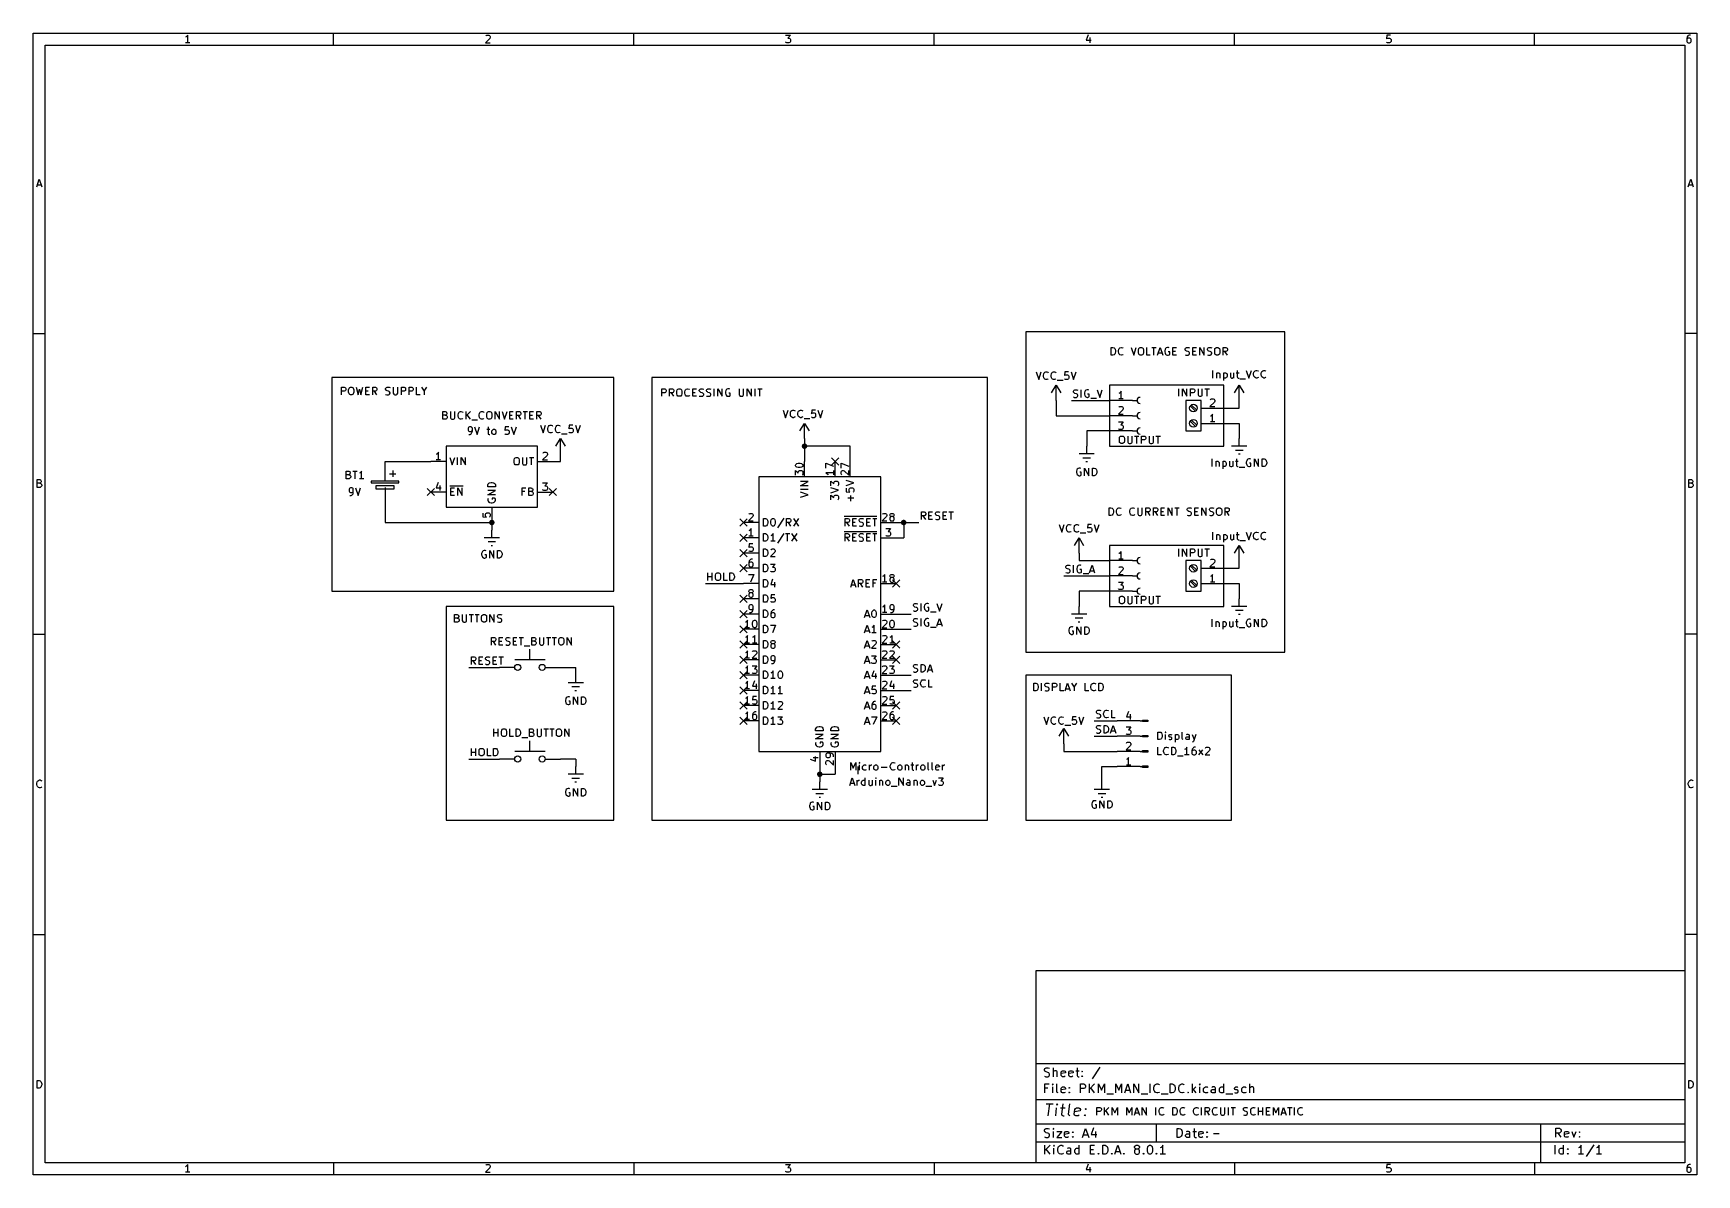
# Model space of a CAD drawing. Extents: x 0.4 to 11.3, y -7.9 to -0.4.
import ezdxf

# ---------------------------------------------------------------- set-up
doc = ezdxf.new("R2010")
doc.units = 0
doc.header["$MEASUREMENT"] = 0
for name, color, linetype in [('BLUE2', 5, 'CONTINUOUS'), ('BLUE3', 171, 'CONTINUOUS'), ('CYAN2', 4, 'CONTINUOUS'), ('GRAY1', 251, 'CONTINUOUS'), ('GREEN3', 91, 'CONTINUOUS'), ('LYELLOW', 51, 'CONTINUOUS'), ('RED2', 1, 'CONTINUOUS'), ('RED3', 11, 'CONTINUOUS')]:
    doc.layers.add(name, color=color, linetype=linetype)

msp = doc.modelspace()

# ---------------------------------------------------------------- linework, layer by layer
at = {"layer": 'BLUE2', "linetype": 'CONTINUOUS'}
for p, q in [((5.626, -3.176), (5.674, -3.224)), ((5.674, -3.176), (5.626, -3.224)), ((2.976, -3.376), (3.024, -3.424)), ((3.024, -3.376), (2.976, -3.424)), ((3.776, -3.376), (3.824, -3.424)), ((3.824, -3.376), (3.776, -3.424)), ((5.026, -3.576), (5.074, -3.624)), ((5.074, -3.576), (5.026, -3.624)), ((5.026, -3.676), (5.074, -3.724)), ((5.074, -3.676), (5.026, -3.724)), ((5.026, -3.776), (5.074, -3.824)), ((5.074, -3.776), (5.026, -3.824)), ((5.026, -3.876), (5.074, -3.924)), ((5.074, -3.876), (5.026, -3.924)), ((6.026, -3.976), (6.074, -4.024)), ((6.074, -3.976), (6.026, -4.024)), ((5.026, -4.076), (5.074, -4.124)), ((5.074, -4.076), (5.026, -4.124)), ((5.026, -4.176), (5.074, -4.224)), ((5.074, -4.176), (5.026, -4.224)), ((5.026, -4.276), (5.074, -4.324)), ((5.074, -4.276), (5.026, -4.324)), ((5.026, -4.376), (5.074, -4.424)), ((5.074, -4.376), (5.026, -4.424)), ((6.026, -4.376), (6.074, -4.424)), ((6.074, -4.376), (6.026, -4.424)), ((5.026, -4.476), (5.074, -4.524)), ((5.074, -4.476), (5.026, -4.524)), ((5.026, -4.576), (5.074, -4.624)), ((5.074, -4.576), (5.026, -4.624)), ((6.026, -4.476), (6.074, -4.524)), ((6.074, -4.476), (6.026, -4.524)), ((5.026, -4.676), (5.074, -4.724)), ((5.074, -4.676), (5.026, -4.724)), ((5.026, -4.776), (5.074, -4.824)), ((5.074, -4.776), (5.026, -4.824)), ((6.026, -4.776), (6.074, -4.824)), ((6.074, -4.776), (6.026, -4.824)), ((5.026, -4.876), (5.074, -4.924)), ((5.074, -4.876), (5.026, -4.924)), ((6.026, -4.876), (6.074, -4.924)), ((6.074, -4.876), (6.026, -4.924))]:
    msp.add_line(p, q, dxfattribs=at)
at = {"layer": 'BLUE3', "linetype": 'CONTINUOUS'}
for p, q in [((6.9, -2.35), (6.9, -4.45)), ((8.6, -2.35), (6.9, -2.35)), ((8.6, -4.45), (8.6, -2.35)), ((7.46, -2.503), (7.46, -2.453)), ((7.46, -2.453), (7.472, -2.453)), ((7.472, -2.503), (7.46, -2.503)), ((7.472, -2.453), (7.479, -2.455)), ((7.479, -2.501), (7.472, -2.503)), ((7.479, -2.455), (7.484, -2.46)), ((7.484, -2.496), (7.479, -2.501)), ((7.484, -2.46), (7.486, -2.465)), ((7.486, -2.491), (7.484, -2.496)), ((7.486, -2.465), (7.489, -2.474)), ((7.489, -2.482), (7.486, -2.491)), ((7.489, -2.474), (7.489, -2.482)), ((7.508, -2.474), (7.51, -2.465)), ((7.508, -2.482), (7.508, -2.474)), ((7.51, -2.491), (7.508, -2.482)), ((7.51, -2.465), (7.513, -2.46)), ((7.513, -2.496), (7.51, -2.491)), ((7.513, -2.46), (7.517, -2.455)), ((7.517, -2.501), (7.513, -2.496)), ((7.517, -2.455), (7.525, -2.453)), ((7.525, -2.503), (7.517, -2.501)), ((7.525, -2.453), (7.529, -2.453)), ((7.529, -2.503), (7.525, -2.503)), ((7.529, -2.453), (7.536, -2.455)), ((7.536, -2.501), (7.529, -2.503)), ((7.536, -2.455), (7.539, -2.458)), ((7.539, -2.498), (7.536, -2.501)), ((7.591, -2.453), (7.608, -2.503)), ((7.608, -2.503), (7.625, -2.453)), ((7.639, -2.47), (7.641, -2.46)), ((7.639, -2.486), (7.639, -2.47)), ((7.641, -2.496), (7.639, -2.486)), ((7.641, -2.46), (7.646, -2.455)), ((7.646, -2.501), (7.641, -2.496)), ((7.646, -2.455), (7.651, -2.453)), ((7.651, -2.503), (7.646, -2.501)), ((7.651, -2.453), (7.66, -2.453)), ((7.66, -2.503), (7.651, -2.503)), ((7.66, -2.453), (7.665, -2.455)), ((7.665, -2.501), (7.66, -2.503)), ((7.665, -2.455), (7.67, -2.46)), ((7.67, -2.496), (7.665, -2.501)), ((7.67, -2.46), (7.672, -2.47)), ((7.672, -2.486), (7.67, -2.496)), ((7.672, -2.47), (7.672, -2.486)), ((7.694, -2.503), (7.694, -2.453)), ((7.717, -2.503), (7.694, -2.503)), ((7.727, -2.453), (7.755, -2.453)), ((7.741, -2.503), (7.741, -2.453)), ((7.765, -2.503), (7.782, -2.453)), ((7.77, -2.489), (7.794, -2.489)), ((7.782, -2.453), (7.798, -2.503)), ((7.815, -2.465), (7.813, -2.474)), ((7.813, -2.474), (7.813, -2.482)), ((7.813, -2.482), (7.815, -2.491)), ((7.817, -2.46), (7.815, -2.465)), ((7.815, -2.491), (7.817, -2.496)), ((7.822, -2.455), (7.817, -2.46)), ((7.817, -2.496), (7.822, -2.501)), ((7.829, -2.453), (7.822, -2.455)), ((7.822, -2.501), (7.829, -2.503)), ((7.836, -2.453), (7.829, -2.453)), ((7.829, -2.503), (7.834, -2.503)), ((7.844, -2.482), (7.834, -2.482)), ((7.834, -2.503), (7.841, -2.501)), ((7.841, -2.455), (7.836, -2.453)), ((7.841, -2.501), (7.844, -2.498)), ((7.844, -2.498), (7.844, -2.482)), ((7.865, -2.503), (7.865, -2.453)), ((7.865, -2.453), (7.889, -2.453)), ((7.865, -2.477), (7.882, -2.477)), ((7.889, -2.503), (7.865, -2.503)), ((7.946, -2.462), (7.948, -2.458)), ((7.946, -2.467), (7.946, -2.462)), ((7.948, -2.472), (7.946, -2.467)), ((7.946, -2.501), (7.953, -2.503)), ((7.948, -2.458), (7.951, -2.455)), ((7.951, -2.474), (7.948, -2.472)), ((7.951, -2.455), (7.955, -2.453)), ((7.955, -2.477), (7.951, -2.474)), ((7.953, -2.503), (7.965, -2.503)), ((7.955, -2.453), (7.967, -2.453)), ((7.965, -2.479), (7.955, -2.477)), ((7.97, -2.482), (7.965, -2.479)), ((7.965, -2.503), (7.97, -2.501)), ((7.967, -2.453), (7.975, -2.455)), ((7.972, -2.484), (7.97, -2.482)), ((7.97, -2.501), (7.972, -2.498)), ((7.975, -2.489), (7.972, -2.484)), ((7.972, -2.498), (7.975, -2.493)), ((7.975, -2.493), (7.975, -2.489)), ((7.996, -2.503), (7.996, -2.453)), ((7.996, -2.453), (8.02, -2.453)), ((7.996, -2.477), (8.013, -2.477)), ((8.02, -2.503), (7.996, -2.503)), ((8.041, -2.503), (8.041, -2.453)), ((8.041, -2.453), (8.07, -2.503)), ((8.07, -2.503), (8.07, -2.453)), ((8.091, -2.462), (8.094, -2.458)), ((8.091, -2.467), (8.091, -2.462)), ((8.094, -2.472), (8.091, -2.467)), ((8.091, -2.501), (8.098, -2.503)), ((8.094, -2.458), (8.096, -2.455)), ((8.096, -2.474), (8.094, -2.472)), ((8.096, -2.455), (8.101, -2.453)), ((8.101, -2.477), (8.096, -2.474)), ((8.098, -2.503), (8.11, -2.503)), ((8.101, -2.453), (8.113, -2.453)), ((8.11, -2.479), (8.101, -2.477)), ((8.115, -2.482), (8.11, -2.479)), ((8.11, -2.503), (8.115, -2.501)), ((8.113, -2.453), (8.12, -2.455)), ((8.117, -2.484), (8.115, -2.482)), ((8.115, -2.501), (8.117, -2.498)), ((8.12, -2.489), (8.117, -2.484)), ((8.117, -2.498), (8.12, -2.493)), ((8.12, -2.493), (8.12, -2.489)), ((8.139, -2.47), (8.141, -2.46)), ((8.139, -2.486), (8.139, -2.47)), ((8.141, -2.496), (8.139, -2.486)), ((8.141, -2.46), (8.146, -2.455)), ((8.146, -2.501), (8.141, -2.496)), ((8.146, -2.455), (8.151, -2.453)), ((8.151, -2.503), (8.146, -2.501)), ((8.151, -2.453), (8.16, -2.453)), ((8.16, -2.503), (8.151, -2.503)), ((8.16, -2.453), (8.165, -2.455)), ((8.165, -2.501), (8.16, -2.503)), ((8.165, -2.455), (8.17, -2.46)), ((8.17, -2.496), (8.165, -2.501)), ((8.17, -2.46), (8.172, -2.47)), ((8.172, -2.486), (8.17, -2.496)), ((8.172, -2.47), (8.172, -2.486)), ((8.194, -2.503), (8.194, -2.453)), ((8.194, -2.453), (8.213, -2.453)), ((8.213, -2.479), (8.194, -2.479)), ((8.222, -2.503), (8.205, -2.479)), ((8.213, -2.453), (8.217, -2.455)), ((8.217, -2.477), (8.213, -2.479)), ((8.217, -2.455), (8.22, -2.458)), ((8.22, -2.474), (8.217, -2.477)), ((8.22, -2.458), (8.222, -2.462)), ((8.222, -2.47), (8.22, -2.474)), ((8.222, -2.462), (8.222, -2.47)), ((2.35, -2.65), (2.35, -4.05)), ((4.2, -2.65), (2.35, -2.65)), ((2.414, -2.763), (2.414, -2.713)), ((2.414, -2.713), (2.433, -2.713)), ((2.433, -2.713), (2.438, -2.715)), ((2.438, -2.715), (2.44, -2.718)), ((2.44, -2.718), (2.442, -2.722)), ((2.442, -2.722), (2.442, -2.73)), ((2.461, -2.73), (2.464, -2.72)), ((2.464, -2.72), (2.469, -2.715)), ((2.469, -2.715), (2.473, -2.713)), ((2.473, -2.713), (2.483, -2.713)), ((2.483, -2.713), (2.488, -2.715)), ((2.488, -2.715), (2.492, -2.72)), ((2.492, -2.72), (2.495, -2.73)), ((2.511, -2.713), (2.523, -2.763)), ((2.542, -2.763), (2.554, -2.713)), ((2.573, -2.763), (2.573, -2.713)), ((2.573, -2.713), (2.597, -2.713)), ((2.619, -2.763), (2.619, -2.713)), ((2.619, -2.713), (2.638, -2.713)), ((2.638, -2.713), (2.642, -2.715)), ((2.642, -2.715), (2.645, -2.718)), ((2.645, -2.718), (2.647, -2.722)), ((2.647, -2.722), (2.647, -2.73)), ((2.704, -2.722), (2.707, -2.718)), ((2.704, -2.727), (2.704, -2.722)), ((2.707, -2.718), (2.709, -2.715)), ((2.709, -2.715), (2.714, -2.713)), ((2.714, -2.713), (2.726, -2.713)), ((2.726, -2.713), (2.733, -2.715)), ((2.754, -2.713), (2.754, -2.753)), ((2.783, -2.753), (2.783, -2.713)), ((2.807, -2.763), (2.807, -2.713)), ((2.807, -2.713), (2.826, -2.713)), ((2.826, -2.713), (2.83, -2.715)), ((2.83, -2.715), (2.833, -2.718)), ((2.833, -2.718), (2.835, -2.722)), ((2.835, -2.722), (2.835, -2.73)), ((2.857, -2.763), (2.857, -2.713)), ((2.857, -2.713), (2.876, -2.713)), ((2.876, -2.713), (2.88, -2.715)), ((2.88, -2.715), (2.883, -2.718)), ((2.883, -2.718), (2.885, -2.722)), ((2.885, -2.722), (2.885, -2.73)), ((2.907, -2.763), (2.907, -2.713)), ((2.94, -2.713), (2.957, -2.739)), ((2.957, -2.739), (2.973, -2.713)), ((4.2, -4.05), (4.2, -2.65)), ((4.45, -2.65), (4.45, -5.55)), ((6.65, -2.65), (4.45, -2.65)), ((4.515, -2.773), (4.515, -2.723)), ((4.515, -2.723), (4.534, -2.723)), ((4.534, -2.723), (4.539, -2.725)), ((4.539, -2.725), (4.541, -2.728)), ((4.565, -2.773), (4.565, -2.723)), ((4.565, -2.723), (4.584, -2.723)), ((4.584, -2.723), (4.589, -2.725)), ((4.589, -2.725), (4.591, -2.728)), ((4.615, -2.73), (4.62, -2.725)), ((4.62, -2.725), (4.625, -2.723)), ((4.625, -2.723), (4.634, -2.723)), ((4.634, -2.723), (4.639, -2.725)), ((4.639, -2.725), (4.644, -2.73)), ((4.67, -2.73), (4.675, -2.725)), ((4.675, -2.725), (4.682, -2.723)), ((4.682, -2.723), (4.686, -2.723)), ((4.686, -2.723), (4.694, -2.725)), ((4.694, -2.725), (4.696, -2.728)), ((4.717, -2.773), (4.717, -2.723)), ((4.717, -2.723), (4.741, -2.723)), ((4.763, -2.728), (4.765, -2.725)), ((4.765, -2.725), (4.77, -2.723)), ((4.77, -2.723), (4.782, -2.723)), ((4.782, -2.723), (4.789, -2.725)), ((4.81, -2.728), (4.813, -2.725)), ((4.813, -2.725), (4.817, -2.723)), ((4.817, -2.723), (4.829, -2.723)), ((4.829, -2.723), (4.836, -2.725)), ((4.858, -2.773), (4.858, -2.723)), ((4.882, -2.773), (4.882, -2.723)), ((4.882, -2.723), (4.91, -2.773)), ((4.91, -2.773), (4.91, -2.723)), ((4.941, -2.725), (4.936, -2.73)), ((4.948, -2.723), (4.941, -2.725)), ((4.955, -2.723), (4.948, -2.723)), ((4.96, -2.725), (4.955, -2.723)), ((5.022, -2.723), (5.022, -2.763)), ((5.051, -2.763), (5.051, -2.723)), ((5.075, -2.773), (5.075, -2.723)), ((5.075, -2.723), (5.103, -2.773)), ((5.103, -2.773), (5.103, -2.723)), ((5.127, -2.773), (5.127, -2.723)), ((5.144, -2.723), (5.172, -2.723)), ((5.158, -2.773), (5.158, -2.723)), ((6.65, -5.55), (6.65, -2.65)), ((7.45, -2.7), (7.45, -3.1)), ((8.2, -2.7), (7.45, -2.7)), ((8.2, -3.1), (8.2, -2.7)), ((2.433, -2.739), (2.414, -2.739)), ((2.438, -2.737), (2.433, -2.739)), ((2.44, -2.734), (2.438, -2.737)), ((2.442, -2.73), (2.44, -2.734)), ((2.461, -2.746), (2.461, -2.73)), ((2.464, -2.756), (2.461, -2.746)), ((2.469, -2.761), (2.464, -2.756)), ((2.473, -2.763), (2.469, -2.761)), ((2.483, -2.763), (2.473, -2.763)), ((2.488, -2.761), (2.483, -2.763)), ((2.492, -2.756), (2.488, -2.761)), ((2.495, -2.746), (2.492, -2.756)), ((2.495, -2.73), (2.495, -2.746)), ((2.523, -2.763), (2.533, -2.727)), ((2.533, -2.727), (2.542, -2.763)), ((2.573, -2.737), (2.59, -2.737)), ((2.597, -2.763), (2.573, -2.763)), ((2.638, -2.739), (2.619, -2.739)), ((2.647, -2.763), (2.63, -2.739)), ((2.642, -2.737), (2.638, -2.739)), ((2.645, -2.734), (2.642, -2.737)), ((2.647, -2.73), (2.645, -2.734)), ((2.707, -2.732), (2.704, -2.727)), ((2.704, -2.761), (2.711, -2.763)), ((2.709, -2.734), (2.707, -2.732)), ((2.714, -2.737), (2.709, -2.734)), ((2.711, -2.763), (2.723, -2.763)), ((2.723, -2.739), (2.714, -2.737)), ((2.728, -2.742), (2.723, -2.739)), ((2.723, -2.763), (2.728, -2.761)), ((2.73, -2.744), (2.728, -2.742)), ((2.728, -2.761), (2.73, -2.758)), ((2.733, -2.749), (2.73, -2.744)), ((2.73, -2.758), (2.733, -2.753)), ((2.733, -2.753), (2.733, -2.749)), ((2.754, -2.753), (2.757, -2.758)), ((2.757, -2.758), (2.759, -2.761)), ((2.759, -2.761), (2.764, -2.763)), ((2.764, -2.763), (2.773, -2.763)), ((2.773, -2.763), (2.778, -2.761)), ((2.778, -2.761), (2.78, -2.758)), ((2.78, -2.758), (2.783, -2.753)), ((2.826, -2.739), (2.807, -2.739)), ((2.83, -2.737), (2.826, -2.739)), ((2.833, -2.734), (2.83, -2.737)), ((2.835, -2.73), (2.833, -2.734)), ((2.876, -2.739), (2.857, -2.739)), ((2.88, -2.737), (2.876, -2.739)), ((2.883, -2.734), (2.88, -2.737)), ((2.885, -2.73), (2.883, -2.734)), ((2.93, -2.763), (2.907, -2.763)), ((2.957, -2.739), (2.957, -2.763)), ((4.534, -2.749), (4.515, -2.749)), ((4.539, -2.747), (4.534, -2.749)), ((4.541, -2.744), (4.539, -2.747)), ((4.541, -2.728), (4.544, -2.732)), ((4.544, -2.74), (4.541, -2.744)), ((4.544, -2.732), (4.544, -2.74)), ((4.584, -2.749), (4.565, -2.749)), ((4.594, -2.773), (4.577, -2.749)), ((4.589, -2.747), (4.584, -2.749)), ((4.591, -2.744), (4.589, -2.747)), ((4.591, -2.728), (4.594, -2.732)), ((4.594, -2.74), (4.591, -2.744)), ((4.594, -2.732), (4.594, -2.74)), ((4.613, -2.74), (4.615, -2.73)), ((4.613, -2.756), (4.613, -2.74)), ((4.615, -2.766), (4.613, -2.756)), ((4.62, -2.771), (4.615, -2.766)), ((4.625, -2.773), (4.62, -2.771)), ((4.634, -2.773), (4.625, -2.773)), ((4.639, -2.771), (4.634, -2.773)), ((4.644, -2.766), (4.639, -2.771)), ((4.644, -2.73), (4.646, -2.74)), ((4.646, -2.756), (4.644, -2.766)), ((4.646, -2.74), (4.646, -2.756)), ((4.665, -2.744), (4.667, -2.735)), ((4.665, -2.752), (4.665, -2.744)), ((4.667, -2.761), (4.665, -2.752)), ((4.667, -2.735), (4.67, -2.73)), ((4.67, -2.766), (4.667, -2.761)), ((4.675, -2.771), (4.67, -2.766)), ((4.682, -2.773), (4.675, -2.771)), ((4.686, -2.773), (4.682, -2.773)), ((4.694, -2.771), (4.686, -2.773)), ((4.696, -2.768), (4.694, -2.771)), ((4.717, -2.747), (4.734, -2.747)), ((4.741, -2.773), (4.717, -2.773)), ((4.76, -2.732), (4.763, -2.728)), ((4.76, -2.737), (4.76, -2.732)), ((4.763, -2.742), (4.76, -2.737)), ((4.76, -2.771), (4.767, -2.773)), ((4.765, -2.744), (4.763, -2.742)), ((4.77, -2.747), (4.765, -2.744)), ((4.767, -2.773), (4.779, -2.773)), ((4.779, -2.749), (4.77, -2.747)), ((4.784, -2.752), (4.779, -2.749)), ((4.779, -2.773), (4.784, -2.771)), ((4.786, -2.754), (4.784, -2.752)), ((4.784, -2.771), (4.786, -2.768)), ((4.789, -2.759), (4.786, -2.754)), ((4.786, -2.768), (4.789, -2.763)), ((4.789, -2.763), (4.789, -2.759)), ((4.808, -2.732), (4.81, -2.728)), ((4.808, -2.737), (4.808, -2.732)), ((4.81, -2.742), (4.808, -2.737)), ((4.808, -2.771), (4.815, -2.773)), ((4.813, -2.744), (4.81, -2.742)), ((4.817, -2.747), (4.813, -2.744)), ((4.815, -2.773), (4.827, -2.773)), ((4.827, -2.749), (4.817, -2.747)), ((4.832, -2.752), (4.827, -2.749)), ((4.827, -2.773), (4.832, -2.771)), ((4.834, -2.754), (4.832, -2.752)), ((4.832, -2.771), (4.834, -2.768)), ((4.836, -2.759), (4.834, -2.754)), ((4.834, -2.768), (4.836, -2.763)), ((4.836, -2.763), (4.836, -2.759)), ((4.934, -2.735), (4.932, -2.744)), ((4.932, -2.744), (4.932, -2.752)), ((4.932, -2.752), (4.934, -2.761)), ((4.936, -2.73), (4.934, -2.735)), ((4.934, -2.761), (4.936, -2.766)), ((4.936, -2.766), (4.941, -2.771)), ((4.941, -2.771), (4.948, -2.773)), ((4.948, -2.773), (4.953, -2.773)), ((4.963, -2.752), (4.953, -2.752)), ((4.953, -2.773), (4.96, -2.771)), ((4.96, -2.771), (4.963, -2.768)), ((4.963, -2.768), (4.963, -2.752)), ((5.022, -2.763), (5.025, -2.768)), ((5.025, -2.768), (5.027, -2.771)), ((5.027, -2.771), (5.032, -2.773)), ((5.032, -2.773), (5.041, -2.773)), ((5.041, -2.773), (5.046, -2.771)), ((5.046, -2.771), (5.048, -2.768)), ((5.048, -2.768), (5.051, -2.763)), ((7.45, -3.1), (8.2, -3.1)), ((7.447, -3.553), (7.447, -3.503)), ((7.447, -3.503), (7.459, -3.503)), ((7.459, -3.553), (7.447, -3.553)), ((7.459, -3.503), (7.466, -3.505)), ((7.466, -3.551), (7.459, -3.553)), ((7.466, -3.505), (7.471, -3.51)), ((7.471, -3.546), (7.466, -3.551)), ((7.471, -3.51), (7.473, -3.515)), ((7.473, -3.541), (7.471, -3.546)), ((7.473, -3.515), (7.476, -3.524)), ((7.476, -3.532), (7.473, -3.541)), ((7.476, -3.524), (7.476, -3.532)), ((7.495, -3.524), (7.497, -3.515)), ((7.495, -3.532), (7.495, -3.524)), ((7.497, -3.541), (7.495, -3.532)), ((7.497, -3.515), (7.5, -3.51)), ((7.5, -3.546), (7.497, -3.541)), ((7.5, -3.51), (7.504, -3.505)), ((7.504, -3.551), (7.5, -3.546)), ((7.504, -3.505), (7.511, -3.503)), ((7.511, -3.553), (7.504, -3.551)), ((7.511, -3.503), (7.516, -3.503)), ((7.516, -3.553), (7.511, -3.553)), ((7.516, -3.503), (7.523, -3.505)), ((7.523, -3.551), (7.516, -3.553)), ((7.523, -3.505), (7.526, -3.508)), ((7.526, -3.548), (7.523, -3.551)), ((7.583, -3.524), (7.585, -3.515)), ((7.583, -3.532), (7.583, -3.524)), ((7.585, -3.541), (7.583, -3.532)), ((7.585, -3.515), (7.588, -3.51)), ((7.588, -3.546), (7.585, -3.541)), ((7.588, -3.51), (7.592, -3.505)), ((7.592, -3.551), (7.588, -3.546)), ((7.592, -3.505), (7.6, -3.503)), ((7.6, -3.553), (7.592, -3.551)), ((7.6, -3.503), (7.604, -3.503)), ((7.604, -3.553), (7.6, -3.553)), ((7.604, -3.503), (7.611, -3.505)), ((7.611, -3.551), (7.604, -3.553)), ((7.611, -3.505), (7.614, -3.508)), ((7.614, -3.548), (7.611, -3.551)), ((7.635, -3.503), (7.635, -3.543)), ((7.635, -3.543), (7.638, -3.548)), ((7.638, -3.548), (7.64, -3.551)), ((7.64, -3.551), (7.645, -3.553)), ((7.645, -3.553), (7.654, -3.553)), ((7.654, -3.553), (7.659, -3.551)), ((7.659, -3.551), (7.661, -3.548)), ((7.661, -3.548), (7.664, -3.543)), ((7.664, -3.543), (7.664, -3.503)), ((7.688, -3.553), (7.688, -3.503)), ((7.688, -3.503), (7.707, -3.503)), ((7.707, -3.529), (7.688, -3.529)), ((7.716, -3.553), (7.7, -3.529)), ((7.707, -3.503), (7.711, -3.505)), ((7.711, -3.527), (7.707, -3.529)), ((7.711, -3.505), (7.714, -3.508)), ((7.714, -3.524), (7.711, -3.527)), ((7.714, -3.508), (7.716, -3.512)), ((7.716, -3.52), (7.714, -3.524)), ((7.716, -3.512), (7.716, -3.52)), ((7.738, -3.553), (7.738, -3.503)), ((7.738, -3.503), (7.757, -3.503)), ((7.757, -3.529), (7.738, -3.529)), ((7.766, -3.553), (7.75, -3.529)), ((7.757, -3.503), (7.761, -3.505)), ((7.761, -3.527), (7.757, -3.529)), ((7.761, -3.505), (7.764, -3.508)), ((7.764, -3.524), (7.761, -3.527)), ((7.764, -3.508), (7.766, -3.512)), ((7.766, -3.52), (7.764, -3.524)), ((7.766, -3.512), (7.766, -3.52)), ((7.788, -3.553), (7.788, -3.503)), ((7.788, -3.503), (7.811, -3.503)), ((7.788, -3.527), (7.804, -3.527)), ((7.811, -3.553), (7.788, -3.553)), ((7.833, -3.553), (7.833, -3.503)), ((7.833, -3.503), (7.861, -3.553)), ((7.861, -3.553), (7.861, -3.503)), ((7.878, -3.503), (7.907, -3.503)), ((7.892, -3.553), (7.892, -3.503)), ((7.959, -3.512), (7.961, -3.508)), ((7.959, -3.517), (7.959, -3.512)), ((7.961, -3.522), (7.959, -3.517)), ((7.959, -3.551), (7.966, -3.553)), ((7.961, -3.508), (7.964, -3.505)), ((7.964, -3.524), (7.961, -3.522)), ((7.964, -3.505), (7.969, -3.503)), ((7.969, -3.527), (7.964, -3.524)), ((7.966, -3.553), (7.978, -3.553)), ((7.969, -3.503), (7.98, -3.503)), ((7.978, -3.529), (7.969, -3.527)), ((7.983, -3.532), (7.978, -3.529)), ((7.978, -3.553), (7.983, -3.551)), ((7.98, -3.503), (7.988, -3.505)), ((7.985, -3.534), (7.983, -3.532)), ((7.983, -3.551), (7.985, -3.548)), ((7.988, -3.539), (7.985, -3.534)), ((7.985, -3.548), (7.988, -3.543)), ((7.988, -3.543), (7.988, -3.539)), ((8.009, -3.553), (8.009, -3.503)), ((8.009, -3.503), (8.033, -3.503)), ((8.009, -3.527), (8.026, -3.527)), ((8.033, -3.553), (8.009, -3.553)), ((8.054, -3.553), (8.054, -3.503)), ((8.054, -3.503), (8.083, -3.553)), ((8.083, -3.553), (8.083, -3.503)), ((8.104, -3.512), (8.107, -3.508)), ((8.104, -3.517), (8.104, -3.512)), ((8.107, -3.522), (8.104, -3.517)), ((8.104, -3.551), (8.111, -3.553)), ((8.107, -3.508), (8.109, -3.505)), ((8.109, -3.524), (8.107, -3.522)), ((8.109, -3.505), (8.114, -3.503)), ((8.114, -3.527), (8.109, -3.524)), ((8.111, -3.553), (8.123, -3.553)), ((8.114, -3.503), (8.126, -3.503)), ((8.123, -3.529), (8.114, -3.527)), ((8.128, -3.532), (8.123, -3.529)), ((8.123, -3.553), (8.128, -3.551)), ((8.126, -3.503), (8.133, -3.505)), ((8.13, -3.534), (8.128, -3.532)), ((8.128, -3.551), (8.13, -3.548)), ((8.133, -3.539), (8.13, -3.534)), ((8.13, -3.548), (8.133, -3.543)), ((8.133, -3.543), (8.133, -3.539)), ((8.152, -3.52), (8.154, -3.51)), ((8.152, -3.536), (8.152, -3.52)), ((8.154, -3.546), (8.152, -3.536)), ((8.154, -3.51), (8.159, -3.505)), ((8.159, -3.551), (8.154, -3.546)), ((8.159, -3.505), (8.164, -3.503)), ((8.164, -3.553), (8.159, -3.551)), ((8.164, -3.503), (8.173, -3.503)), ((8.173, -3.553), (8.164, -3.553)), ((8.173, -3.503), (8.178, -3.505)), ((8.178, -3.551), (8.173, -3.553)), ((8.178, -3.505), (8.183, -3.51)), ((8.183, -3.546), (8.178, -3.551)), ((8.183, -3.51), (8.185, -3.52)), ((8.185, -3.536), (8.183, -3.546)), ((8.185, -3.52), (8.185, -3.536)), ((8.207, -3.553), (8.207, -3.503)), ((8.207, -3.503), (8.226, -3.503)), ((8.226, -3.529), (8.207, -3.529)), ((8.235, -3.553), (8.219, -3.529)), ((8.226, -3.503), (8.23, -3.505)), ((8.23, -3.527), (8.226, -3.529)), ((8.23, -3.505), (8.233, -3.508)), ((8.233, -3.524), (8.23, -3.527)), ((8.233, -3.508), (8.235, -3.512)), ((8.235, -3.52), (8.233, -3.524)), ((8.235, -3.512), (8.235, -3.52)), ((7.45, -3.75), (7.45, -4.15)), ((8.2, -3.75), (7.45, -3.75)), ((8.2, -4.15), (8.2, -3.75)), ((2.35, -4.05), (4.2, -4.05)), ((3.1, -4.15), (3.1, -5.55)), ((4.2, -4.15), (3.1, -4.15)), ((3.156, -4.253), (3.156, -4.203)), ((3.156, -4.203), (3.173, -4.203)), ((3.173, -4.227), (3.156, -4.227)), ((3.175, -4.253), (3.156, -4.253)), ((3.173, -4.203), (3.178, -4.205)), ((3.178, -4.224), (3.173, -4.227)), ((3.173, -4.227), (3.18, -4.229)), ((3.18, -4.251), (3.175, -4.253)), ((3.178, -4.205), (3.18, -4.208)), ((3.18, -4.222), (3.178, -4.224)), ((3.18, -4.208), (3.183, -4.212)), ((3.183, -4.217), (3.18, -4.222)), ((3.18, -4.229), (3.183, -4.232)), ((3.183, -4.248), (3.18, -4.251)), ((3.183, -4.212), (3.183, -4.217)), ((3.183, -4.232), (3.185, -4.236)), ((3.185, -4.243), (3.183, -4.248)), ((3.185, -4.236), (3.185, -4.243)), ((3.206, -4.203), (3.206, -4.243)), ((3.206, -4.243), (3.209, -4.248)), ((3.209, -4.248), (3.211, -4.251)), ((3.211, -4.251), (3.216, -4.253)), ((3.216, -4.253), (3.225, -4.253)), ((3.225, -4.253), (3.23, -4.251)), ((3.23, -4.251), (3.233, -4.248)), ((3.233, -4.248), (3.235, -4.243)), ((3.235, -4.243), (3.235, -4.203)), ((3.252, -4.203), (3.28, -4.203)), ((3.266, -4.253), (3.266, -4.203)), ((3.29, -4.203), (3.318, -4.203)), ((3.304, -4.253), (3.304, -4.203)), ((3.333, -4.22), (3.335, -4.21)), ((3.333, -4.236), (3.333, -4.22)), ((3.335, -4.246), (3.333, -4.236)), ((3.335, -4.21), (3.34, -4.205)), ((3.34, -4.251), (3.335, -4.246)), ((3.34, -4.205), (3.345, -4.203)), ((3.345, -4.253), (3.34, -4.251)), ((3.345, -4.203), (3.354, -4.203)), ((3.354, -4.253), (3.345, -4.253)), ((3.354, -4.203), (3.359, -4.205)), ((3.359, -4.251), (3.354, -4.253)), ((3.359, -4.205), (3.364, -4.21)), ((3.364, -4.246), (3.359, -4.251)), ((3.364, -4.21), (3.366, -4.22)), ((3.366, -4.236), (3.364, -4.246)), ((3.366, -4.22), (3.366, -4.236)), ((3.387, -4.253), (3.387, -4.203)), ((3.387, -4.203), (3.416, -4.253)), ((3.416, -4.253), (3.416, -4.203)), ((3.437, -4.212), (3.44, -4.208)), ((3.437, -4.217), (3.437, -4.212)), ((3.44, -4.222), (3.437, -4.217)), ((3.437, -4.251), (3.445, -4.253)), ((3.44, -4.208), (3.442, -4.205)), ((3.442, -4.224), (3.44, -4.222)), ((3.442, -4.205), (3.447, -4.203)), ((3.447, -4.227), (3.442, -4.224)), ((3.445, -4.253), (3.456, -4.253)), ((3.447, -4.203), (3.459, -4.203)), ((3.456, -4.229), (3.447, -4.227)), ((3.461, -4.232), (3.456, -4.229)), ((3.456, -4.253), (3.461, -4.251)), ((3.459, -4.203), (3.466, -4.205)), ((3.464, -4.234), (3.461, -4.232)), ((3.461, -4.251), (3.464, -4.248)), ((3.466, -4.239), (3.464, -4.234)), ((3.464, -4.248), (3.466, -4.243)), ((3.466, -4.243), (3.466, -4.239)), ((4.2, -5.55), (4.2, -4.15)), ((7.45, -4.15), (8.2, -4.15)), ((6.9, -4.45), (8.6, -4.45)), ((6.9, -4.6), (6.9, -5.55)), ((8.25, -4.6), (6.9, -4.6)), ((6.954, -4.703), (6.954, -4.653)), ((6.954, -4.653), (6.966, -4.653)), ((6.966, -4.653), (6.973, -4.655)), ((6.973, -4.655), (6.978, -4.66)), ((6.978, -4.66), (6.98, -4.665)), ((6.98, -4.665), (6.982, -4.674)), ((6.982, -4.682), (6.98, -4.691)), ((6.982, -4.674), (6.982, -4.682)), ((7.004, -4.703), (7.004, -4.653)), ((7.025, -4.662), (7.028, -4.658)), ((7.025, -4.667), (7.025, -4.662)), ((7.028, -4.672), (7.025, -4.667)), ((7.028, -4.658), (7.03, -4.655)), ((7.03, -4.674), (7.028, -4.672)), ((7.03, -4.655), (7.035, -4.653)), ((7.035, -4.677), (7.03, -4.674)), ((7.035, -4.653), (7.047, -4.653)), ((7.044, -4.679), (7.035, -4.677)), ((7.049, -4.682), (7.044, -4.679)), ((7.047, -4.653), (7.054, -4.655)), ((7.051, -4.684), (7.049, -4.682)), ((7.054, -4.689), (7.051, -4.684)), ((7.054, -4.693), (7.054, -4.689)), ((7.075, -4.703), (7.075, -4.653)), ((7.075, -4.653), (7.094, -4.653)), ((7.094, -4.679), (7.075, -4.679)), ((7.094, -4.653), (7.099, -4.655)), ((7.099, -4.677), (7.094, -4.679)), ((7.099, -4.655), (7.101, -4.658)), ((7.101, -4.674), (7.099, -4.677)), ((7.101, -4.658), (7.104, -4.662)), ((7.104, -4.67), (7.101, -4.674)), ((7.104, -4.662), (7.104, -4.67)), ((7.125, -4.703), (7.125, -4.653)), ((7.159, -4.703), (7.175, -4.653)), ((7.163, -4.689), (7.187, -4.689)), ((7.175, -4.653), (7.192, -4.703)), ((7.201, -4.653), (7.218, -4.679)), ((7.218, -4.679), (7.235, -4.653)), ((7.218, -4.679), (7.218, -4.703)), ((7.29, -4.703), (7.29, -4.653)), ((7.328, -4.674), (7.33, -4.665)), ((7.328, -4.682), (7.328, -4.674)), ((7.33, -4.691), (7.328, -4.682)), ((7.33, -4.665), (7.332, -4.66)), ((7.332, -4.66), (7.337, -4.655)), ((7.337, -4.655), (7.344, -4.653)), ((7.344, -4.653), (7.349, -4.653)), ((7.349, -4.653), (7.356, -4.655)), ((7.356, -4.655), (7.359, -4.658)), ((7.38, -4.703), (7.38, -4.653)), ((7.38, -4.653), (7.392, -4.653)), ((7.392, -4.653), (7.399, -4.655)), ((7.399, -4.655), (7.404, -4.66)), ((7.404, -4.66), (7.406, -4.665)), ((7.406, -4.665), (7.409, -4.674)), ((7.409, -4.682), (7.406, -4.691)), ((7.409, -4.674), (7.409, -4.682)), ((8.25, -5.55), (8.25, -4.6)), ((6.966, -4.703), (6.954, -4.703)), ((6.973, -4.701), (6.966, -4.703)), ((6.978, -4.696), (6.973, -4.701)), ((6.98, -4.691), (6.978, -4.696)), ((7.025, -4.701), (7.032, -4.703)), ((7.032, -4.703), (7.044, -4.703)), ((7.044, -4.703), (7.049, -4.701)), ((7.049, -4.701), (7.051, -4.698)), ((7.051, -4.698), (7.054, -4.693)), ((7.149, -4.703), (7.125, -4.703)), ((7.313, -4.703), (7.29, -4.703)), ((7.332, -4.696), (7.33, -4.691)), ((7.337, -4.701), (7.332, -4.696)), ((7.344, -4.703), (7.337, -4.701)), ((7.349, -4.703), (7.344, -4.703)), ((7.356, -4.701), (7.349, -4.703)), ((7.359, -4.698), (7.356, -4.701)), ((7.392, -4.703), (7.38, -4.703)), ((7.399, -4.701), (7.392, -4.703)), ((7.404, -4.696), (7.399, -4.701)), ((7.406, -4.691), (7.404, -4.696)), ((3.1, -5.55), (4.2, -5.55)), ((4.45, -5.55), (6.65, -5.55)), ((6.9, -5.55), (8.25, -5.55)), ((7.367, -7.483), (7.367, -7.433)), ((7.367, -7.433), (7.386, -7.433)), ((7.386, -7.459), (7.367, -7.459)), ((7.386, -7.433), (7.391, -7.435)), ((7.391, -7.457), (7.386, -7.459)), ((7.391, -7.435), (7.394, -7.438)), ((7.394, -7.454), (7.391, -7.457)), ((7.394, -7.438), (7.396, -7.442)), ((7.396, -7.45), (7.394, -7.454)), ((7.396, -7.442), (7.396, -7.45)), ((7.417, -7.483), (7.417, -7.433)), ((7.446, -7.433), (7.417, -7.462)), ((7.446, -7.483), (7.425, -7.454)), ((7.467, -7.483), (7.467, -7.433)), ((7.467, -7.433), (7.484, -7.469)), ((7.484, -7.469), (7.501, -7.433)), ((7.501, -7.433), (7.501, -7.483)), ((7.563, -7.483), (7.563, -7.433)), ((7.563, -7.433), (7.579, -7.469)), ((7.579, -7.469), (7.596, -7.433)), ((7.596, -7.433), (7.596, -7.483)), ((7.613, -7.483), (7.629, -7.433)), ((7.617, -7.469), (7.641, -7.469)), ((7.629, -7.433), (7.646, -7.483)), ((7.663, -7.483), (7.663, -7.433)), ((7.663, -7.433), (7.691, -7.483)), ((7.691, -7.483), (7.691, -7.433)), ((7.753, -7.483), (7.753, -7.433)), ((7.775, -7.454), (7.777, -7.445)), ((7.775, -7.462), (7.775, -7.454)), ((7.777, -7.471), (7.775, -7.462)), ((7.777, -7.445), (7.779, -7.44)), ((7.779, -7.476), (7.777, -7.471)), ((7.779, -7.44), (7.784, -7.435)), ((7.784, -7.481), (7.779, -7.476)), ((7.784, -7.435), (7.791, -7.433)), ((7.791, -7.483), (7.784, -7.481)), ((7.791, -7.433), (7.796, -7.433)), ((7.796, -7.483), (7.791, -7.483)), ((7.796, -7.433), (7.803, -7.435)), ((7.803, -7.481), (7.796, -7.483)), ((7.803, -7.435), (7.805, -7.438)), ((7.805, -7.478), (7.803, -7.481)), ((7.865, -7.483), (7.865, -7.433)), ((7.865, -7.433), (7.877, -7.433)), ((7.877, -7.483), (7.865, -7.483)), ((7.877, -7.433), (7.884, -7.435)), ((7.884, -7.481), (7.877, -7.483)), ((7.884, -7.435), (7.889, -7.44)), ((7.889, -7.476), (7.884, -7.481)), ((7.889, -7.44), (7.891, -7.445)), ((7.891, -7.471), (7.889, -7.476)), ((7.891, -7.445), (7.894, -7.454)), ((7.894, -7.462), (7.891, -7.471)), ((7.894, -7.454), (7.894, -7.462)), ((7.913, -7.454), (7.915, -7.445)), ((7.913, -7.462), (7.913, -7.454)), ((7.915, -7.471), (7.913, -7.462)), ((7.915, -7.445), (7.917, -7.44)), ((7.917, -7.476), (7.915, -7.471)), ((7.917, -7.44), (7.922, -7.435)), ((7.922, -7.481), (7.917, -7.476)), ((7.922, -7.435), (7.929, -7.433)), ((7.929, -7.483), (7.922, -7.481)), ((7.929, -7.433), (7.934, -7.433)), ((7.934, -7.483), (7.929, -7.483)), ((7.934, -7.433), (7.941, -7.435)), ((7.941, -7.481), (7.934, -7.483)), ((7.941, -7.435), (7.944, -7.438)), ((7.944, -7.478), (7.941, -7.481)), ((8.001, -7.454), (8.003, -7.445)), ((8.001, -7.462), (8.001, -7.454)), ((8.003, -7.471), (8.001, -7.462)), ((8.003, -7.445), (8.005, -7.44)), ((8.005, -7.476), (8.003, -7.471)), ((8.005, -7.44), (8.01, -7.435)), ((8.01, -7.481), (8.005, -7.476)), ((8.01, -7.435), (8.017, -7.433)), ((8.017, -7.483), (8.01, -7.481)), ((8.017, -7.433), (8.022, -7.433)), ((8.022, -7.483), (8.017, -7.483)), ((8.022, -7.433), (8.029, -7.435)), ((8.029, -7.481), (8.022, -7.483)), ((8.029, -7.435), (8.032, -7.438)), ((8.032, -7.478), (8.029, -7.481)), ((8.053, -7.483), (8.053, -7.433)), ((8.077, -7.483), (8.077, -7.433)), ((8.077, -7.433), (8.096, -7.433)), ((8.096, -7.459), (8.077, -7.459)), ((8.105, -7.483), (8.089, -7.459)), ((8.096, -7.433), (8.101, -7.435)), ((8.101, -7.457), (8.096, -7.459)), ((8.101, -7.435), (8.103, -7.438)), ((8.103, -7.454), (8.101, -7.457)), ((8.103, -7.438), (8.105, -7.442)), ((8.105, -7.45), (8.103, -7.454)), ((8.105, -7.442), (8.105, -7.45)), ((8.125, -7.454), (8.127, -7.445)), ((8.125, -7.462), (8.125, -7.454)), ((8.127, -7.471), (8.125, -7.462)), ((8.127, -7.445), (8.129, -7.44)), ((8.129, -7.476), (8.127, -7.471)), ((8.129, -7.44), (8.134, -7.435)), ((8.134, -7.481), (8.129, -7.476)), ((8.134, -7.435), (8.141, -7.433)), ((8.141, -7.483), (8.134, -7.481)), ((8.141, -7.433), (8.146, -7.433)), ((8.146, -7.483), (8.141, -7.483)), ((8.146, -7.433), (8.153, -7.435)), ((8.153, -7.481), (8.146, -7.483)), ((8.153, -7.435), (8.155, -7.438)), ((8.155, -7.478), (8.153, -7.481)), ((8.177, -7.433), (8.177, -7.473)), ((8.177, -7.473), (8.179, -7.478)), ((8.179, -7.478), (8.182, -7.481)), ((8.182, -7.481), (8.186, -7.483)), ((8.186, -7.483), (8.196, -7.483)), ((8.196, -7.483), (8.201, -7.481)), ((8.201, -7.481), (8.203, -7.478)), ((8.203, -7.478), (8.205, -7.473)), ((8.205, -7.473), (8.205, -7.433)), ((8.229, -7.483), (8.229, -7.433)), ((8.246, -7.433), (8.275, -7.433)), ((8.26, -7.483), (8.26, -7.433)), ((8.327, -7.442), (8.329, -7.438)), ((8.327, -7.447), (8.327, -7.442)), ((8.329, -7.452), (8.327, -7.447)), ((8.327, -7.481), (8.334, -7.483)), ((8.329, -7.438), (8.332, -7.435)), ((8.332, -7.454), (8.329, -7.452)), ((8.332, -7.435), (8.336, -7.433)), ((8.336, -7.457), (8.332, -7.454)), ((8.334, -7.483), (8.346, -7.483)), ((8.336, -7.433), (8.348, -7.433)), ((8.346, -7.459), (8.336, -7.457)), ((8.351, -7.462), (8.346, -7.459)), ((8.346, -7.483), (8.351, -7.481)), ((8.348, -7.433), (8.355, -7.435)), ((8.353, -7.464), (8.351, -7.462)), ((8.351, -7.481), (8.353, -7.478)), ((8.355, -7.469), (8.353, -7.464)), ((8.353, -7.478), (8.355, -7.473)), ((8.355, -7.473), (8.355, -7.469)), ((8.375, -7.454), (8.377, -7.445)), ((8.375, -7.462), (8.375, -7.454)), ((8.377, -7.471), (8.375, -7.462)), ((8.377, -7.445), (8.379, -7.44)), ((8.379, -7.476), (8.377, -7.471)), ((8.379, -7.44), (8.384, -7.435)), ((8.384, -7.481), (8.379, -7.476)), ((8.384, -7.435), (8.391, -7.433)), ((8.391, -7.483), (8.384, -7.481)), ((8.391, -7.433), (8.396, -7.433)), ((8.396, -7.483), (8.391, -7.483)), ((8.396, -7.433), (8.403, -7.435)), ((8.403, -7.481), (8.396, -7.483)), ((8.403, -7.435), (8.405, -7.438)), ((8.405, -7.478), (8.403, -7.481)), ((8.427, -7.483), (8.427, -7.433)), ((8.427, -7.457), (8.455, -7.457)), ((8.455, -7.483), (8.455, -7.433)), ((8.479, -7.483), (8.479, -7.433)), ((8.479, -7.433), (8.503, -7.433)), ((8.479, -7.457), (8.496, -7.457)), ((8.503, -7.483), (8.479, -7.483)), ((8.525, -7.483), (8.525, -7.433)), ((8.525, -7.433), (8.541, -7.469)), ((8.541, -7.469), (8.558, -7.433)), ((8.558, -7.433), (8.558, -7.483)), ((8.575, -7.483), (8.591, -7.433)), ((8.579, -7.469), (8.603, -7.469)), ((8.591, -7.433), (8.608, -7.483)), ((8.617, -7.433), (8.646, -7.433)), ((8.632, -7.483), (8.632, -7.433)), ((8.663, -7.483), (8.663, -7.433)), ((8.684, -7.454), (8.686, -7.445)), ((8.684, -7.462), (8.684, -7.454)), ((8.686, -7.471), (8.684, -7.462)), ((8.686, -7.445), (8.689, -7.44)), ((8.689, -7.476), (8.686, -7.471)), ((8.689, -7.44), (8.694, -7.435)), ((8.694, -7.481), (8.689, -7.476)), ((8.694, -7.435), (8.701, -7.433)), ((8.701, -7.483), (8.694, -7.481)), ((8.701, -7.433), (8.705, -7.433)), ((8.705, -7.483), (8.701, -7.483)), ((8.705, -7.433), (8.713, -7.435)), ((8.713, -7.481), (8.705, -7.483)), ((8.713, -7.435), (8.715, -7.438)), ((8.715, -7.478), (8.713, -7.481)), ((8.131, -7.604), (8.169, -7.604))]:
    msp.add_line(p, q, dxfattribs=at)
at = {"layer": 'CYAN2', "linetype": 'CONTINUOUS'}
for p, q in [((6.969, -2.613), (6.986, -2.663)), ((6.986, -2.663), (7.002, -2.613)), ((7.022, -2.62), (7.026, -2.615)), ((7.026, -2.615), (7.033, -2.613)), ((7.033, -2.613), (7.038, -2.613)), ((7.038, -2.613), (7.045, -2.615)), ((7.045, -2.615), (7.048, -2.618)), ((7.072, -2.62), (7.076, -2.615)), ((7.076, -2.615), (7.083, -2.613)), ((7.083, -2.613), (7.088, -2.613)), ((7.088, -2.613), (7.095, -2.615)), ((7.095, -2.615), (7.098, -2.618)), ((7.157, -2.613), (7.155, -2.637)), ((7.181, -2.613), (7.157, -2.613)), ((7.198, -2.613), (7.214, -2.663)), ((7.214, -2.663), (7.231, -2.613)), ((8.127, -2.653), (8.127, -2.603)), ((8.127, -2.653), (8.127, -2.603)), ((8.287, -2.603), (8.287, -2.646)), ((8.287, -2.603), (8.287, -2.646)), ((8.346, -2.603), (8.363, -2.653)), ((8.346, -2.603), (8.363, -2.653)), ((8.363, -2.653), (8.38, -2.603)), ((8.363, -2.653), (8.38, -2.603)), ((8.394, -2.624), (8.396, -2.615)), ((8.394, -2.624), (8.396, -2.615)), ((8.396, -2.615), (8.399, -2.61)), ((8.396, -2.615), (8.399, -2.61)), ((8.399, -2.61), (8.404, -2.605)), ((8.399, -2.61), (8.404, -2.605)), ((8.404, -2.605), (8.411, -2.603)), ((8.404, -2.605), (8.411, -2.603)), ((8.411, -2.603), (8.415, -2.603)), ((8.411, -2.603), (8.415, -2.603)), ((8.415, -2.603), (8.423, -2.605)), ((8.415, -2.603), (8.423, -2.605)), ((8.423, -2.605), (8.425, -2.608)), ((8.423, -2.605), (8.425, -2.608)), ((8.444, -2.624), (8.446, -2.615)), ((8.444, -2.624), (8.446, -2.615)), ((8.446, -2.615), (8.449, -2.61)), ((8.446, -2.615), (8.449, -2.61)), ((8.449, -2.61), (8.454, -2.605)), ((8.449, -2.61), (8.454, -2.605)), ((8.454, -2.605), (8.461, -2.603)), ((8.454, -2.605), (8.461, -2.603)), ((8.461, -2.603), (8.465, -2.603)), ((8.461, -2.603), (8.465, -2.603)), ((8.465, -2.603), (8.473, -2.605)), ((8.465, -2.603), (8.473, -2.605)), ((8.473, -2.605), (8.475, -2.608)), ((8.473, -2.605), (8.475, -2.608)), ((7.017, -2.634), (7.019, -2.625)), ((7.017, -2.641), (7.017, -2.634)), ((7.019, -2.651), (7.017, -2.641)), ((7.019, -2.625), (7.022, -2.62)), ((7.022, -2.656), (7.019, -2.651)), ((7.026, -2.66), (7.022, -2.656)), ((7.033, -2.663), (7.026, -2.66)), ((7.038, -2.663), (7.033, -2.663)), ((7.045, -2.66), (7.038, -2.663)), ((7.048, -2.658), (7.045, -2.66)), ((7.067, -2.634), (7.069, -2.625)), ((7.067, -2.641), (7.067, -2.634)), ((7.069, -2.651), (7.067, -2.641)), ((7.069, -2.625), (7.072, -2.62)), ((7.072, -2.656), (7.069, -2.651)), ((7.076, -2.66), (7.072, -2.656)), ((7.083, -2.663), (7.076, -2.66)), ((7.088, -2.663), (7.083, -2.663)), ((7.095, -2.66), (7.088, -2.663)), ((7.098, -2.658), (7.095, -2.66)), ((7.107, -2.668), (7.145, -2.668)), ((7.155, -2.637), (7.157, -2.634)), ((7.157, -2.66), (7.155, -2.658)), ((7.157, -2.634), (7.162, -2.632)), ((7.162, -2.663), (7.157, -2.66)), ((7.162, -2.632), (7.174, -2.632)), ((7.174, -2.663), (7.162, -2.663)), ((7.174, -2.632), (7.179, -2.634)), ((7.179, -2.66), (7.174, -2.663)), ((7.179, -2.634), (7.181, -2.637)), ((7.181, -2.658), (7.179, -2.66)), ((7.181, -2.637), (7.183, -2.641)), ((7.183, -2.653), (7.181, -2.658)), ((7.183, -2.641), (7.183, -2.653)), ((7.904, -2.773), (7.904, -2.723)), ((7.904, -2.773), (7.904, -2.723)), ((7.927, -2.773), (7.927, -2.723)), ((7.927, -2.723), (7.956, -2.773)), ((7.927, -2.773), (7.927, -2.723)), ((7.927, -2.723), (7.956, -2.773)), ((7.956, -2.773), (7.956, -2.723)), ((7.956, -2.773), (7.956, -2.723)), ((7.98, -2.773), (7.98, -2.723)), ((7.98, -2.723), (7.999, -2.723)), ((7.98, -2.773), (7.98, -2.723)), ((7.98, -2.723), (7.999, -2.723)), ((7.999, -2.723), (8.004, -2.725)), ((7.999, -2.723), (8.004, -2.725)), ((8.004, -2.725), (8.006, -2.728)), ((8.004, -2.725), (8.006, -2.728)), ((8.03, -2.723), (8.03, -2.763)), ((8.03, -2.723), (8.03, -2.763)), ((8.058, -2.763), (8.058, -2.723)), ((8.058, -2.763), (8.058, -2.723)), ((8.075, -2.723), (8.104, -2.723)), ((8.075, -2.723), (8.104, -2.723)), ((8.089, -2.773), (8.089, -2.723)), ((8.089, -2.773), (8.089, -2.723)), ((8.151, -2.619), (8.151, -2.653)), ((8.151, -2.619), (8.151, -2.653)), ((8.151, -2.624), (8.154, -2.622)), ((8.151, -2.624), (8.154, -2.622)), ((8.154, -2.622), (8.158, -2.619)), ((8.154, -2.622), (8.158, -2.619)), ((8.158, -2.619), (8.165, -2.619)), ((8.158, -2.619), (8.165, -2.619)), ((8.165, -2.619), (8.17, -2.622)), ((8.165, -2.619), (8.17, -2.622)), ((8.17, -2.622), (8.173, -2.627)), ((8.17, -2.622), (8.173, -2.627)), ((8.173, -2.627), (8.173, -2.653)), ((8.173, -2.627), (8.173, -2.653)), ((8.196, -2.619), (8.196, -2.669)), ((8.196, -2.622), (8.201, -2.619)), ((8.196, -2.619), (8.196, -2.669)), ((8.196, -2.622), (8.201, -2.619)), ((8.201, -2.653), (8.196, -2.65)), ((8.201, -2.653), (8.196, -2.65)), ((8.201, -2.619), (8.211, -2.619)), ((8.201, -2.619), (8.211, -2.619)), ((8.211, -2.653), (8.201, -2.653)), ((8.211, -2.653), (8.201, -2.653)), ((8.211, -2.619), (8.215, -2.622)), ((8.211, -2.619), (8.215, -2.622)), ((8.215, -2.65), (8.211, -2.653)), ((8.215, -2.65), (8.211, -2.653)), ((8.215, -2.622), (8.218, -2.624)), ((8.215, -2.622), (8.218, -2.624)), ((8.218, -2.648), (8.215, -2.65)), ((8.218, -2.648), (8.215, -2.65)), ((8.218, -2.624), (8.22, -2.629)), ((8.218, -2.624), (8.22, -2.629)), ((8.22, -2.643), (8.218, -2.648)), ((8.22, -2.643), (8.218, -2.648)), ((8.22, -2.629), (8.22, -2.643)), ((8.22, -2.629), (8.22, -2.643)), ((8.242, -2.619), (8.242, -2.646)), ((8.242, -2.619), (8.242, -2.646)), ((8.242, -2.646), (8.244, -2.65)), ((8.242, -2.646), (8.244, -2.65)), ((8.244, -2.65), (8.249, -2.653)), ((8.244, -2.65), (8.249, -2.653)), ((8.249, -2.653), (8.256, -2.653)), ((8.249, -2.653), (8.256, -2.653)), ((8.256, -2.653), (8.261, -2.65)), ((8.256, -2.653), (8.261, -2.65)), ((8.261, -2.65), (8.263, -2.648)), ((8.261, -2.65), (8.263, -2.648)), ((8.263, -2.619), (8.263, -2.653)), ((8.263, -2.619), (8.263, -2.653)), ((8.28, -2.619), (8.299, -2.619)), ((8.28, -2.619), (8.299, -2.619)), ((8.287, -2.646), (8.289, -2.65)), ((8.287, -2.646), (8.289, -2.65)), ((8.289, -2.65), (8.294, -2.653)), ((8.289, -2.65), (8.294, -2.653)), ((8.294, -2.653), (8.299, -2.653)), ((8.294, -2.653), (8.299, -2.653)), ((8.304, -2.658), (8.342, -2.658)), ((8.304, -2.658), (8.342, -2.658)), ((8.394, -2.631), (8.394, -2.624)), ((8.394, -2.631), (8.394, -2.624)), ((8.396, -2.641), (8.394, -2.631)), ((8.396, -2.641), (8.394, -2.631)), ((8.399, -2.646), (8.396, -2.641)), ((8.399, -2.646), (8.396, -2.641)), ((8.404, -2.65), (8.399, -2.646)), ((8.404, -2.65), (8.399, -2.646)), ((8.411, -2.653), (8.404, -2.65)), ((8.411, -2.653), (8.404, -2.65)), ((8.415, -2.653), (8.411, -2.653)), ((8.415, -2.653), (8.411, -2.653)), ((8.423, -2.65), (8.415, -2.653)), ((8.423, -2.65), (8.415, -2.653)), ((8.425, -2.648), (8.423, -2.65)), ((8.425, -2.648), (8.423, -2.65)), ((8.444, -2.631), (8.444, -2.624)), ((8.444, -2.631), (8.444, -2.624)), ((8.446, -2.641), (8.444, -2.631)), ((8.446, -2.641), (8.444, -2.631)), ((8.449, -2.646), (8.446, -2.641)), ((8.449, -2.646), (8.446, -2.641)), ((8.454, -2.65), (8.449, -2.646)), ((8.454, -2.65), (8.449, -2.646)), ((8.461, -2.653), (8.454, -2.65)), ((8.461, -2.653), (8.454, -2.65)), ((8.465, -2.653), (8.461, -2.653)), ((8.465, -2.653), (8.461, -2.653)), ((8.473, -2.65), (8.465, -2.653)), ((8.473, -2.65), (8.465, -2.653)), ((8.475, -2.648), (8.473, -2.65)), ((8.475, -2.648), (8.473, -2.65)), ((7.999, -2.749), (7.98, -2.749)), ((7.999, -2.749), (7.98, -2.749)), ((8.004, -2.747), (7.999, -2.749)), ((8.004, -2.747), (7.999, -2.749)), ((8.006, -2.744), (8.004, -2.747)), ((8.006, -2.744), (8.004, -2.747)), ((8.006, -2.728), (8.008, -2.732)), ((8.006, -2.728), (8.008, -2.732)), ((8.008, -2.739), (8.006, -2.744)), ((8.008, -2.739), (8.006, -2.744)), ((8.008, -2.732), (8.008, -2.739)), ((8.008, -2.732), (8.008, -2.739)), ((8.03, -2.763), (8.032, -2.768)), ((8.03, -2.763), (8.032, -2.768)), ((8.032, -2.768), (8.035, -2.77)), ((8.032, -2.768), (8.035, -2.77)), ((8.035, -2.77), (8.039, -2.773)), ((8.035, -2.77), (8.039, -2.773)), ((8.039, -2.773), (8.049, -2.773)), ((8.039, -2.773), (8.049, -2.773)), ((8.049, -2.773), (8.054, -2.77)), ((8.049, -2.773), (8.054, -2.77)), ((8.054, -2.77), (8.056, -2.768)), ((8.054, -2.77), (8.056, -2.768)), ((8.056, -2.768), (8.058, -2.763)), ((8.056, -2.768), (8.058, -2.763)), ((3.079, -2.923), (3.079, -2.873)), ((3.079, -2.873), (3.095, -2.873)), ((3.079, -2.923), (3.079, -2.873)), ((3.079, -2.873), (3.095, -2.873)), ((3.095, -2.897), (3.079, -2.897)), ((3.095, -2.897), (3.079, -2.897)), ((3.098, -2.923), (3.079, -2.923)), ((3.098, -2.923), (3.079, -2.923)), ((3.095, -2.873), (3.1, -2.875)), ((3.095, -2.873), (3.1, -2.875)), ((3.1, -2.894), (3.095, -2.897)), ((3.1, -2.894), (3.095, -2.897)), ((3.095, -2.897), (3.102, -2.899)), ((3.095, -2.897), (3.102, -2.899)), ((3.102, -2.92), (3.098, -2.923)), ((3.102, -2.92), (3.098, -2.923)), ((3.1, -2.875), (3.102, -2.878)), ((3.1, -2.875), (3.102, -2.878)), ((3.102, -2.892), (3.1, -2.894)), ((3.102, -2.892), (3.1, -2.894)), ((3.102, -2.878), (3.105, -2.882)), ((3.102, -2.878), (3.105, -2.882)), ((3.105, -2.887), (3.102, -2.892)), ((3.105, -2.887), (3.102, -2.892)), ((3.102, -2.899), (3.105, -2.901)), ((3.102, -2.899), (3.105, -2.901)), ((3.105, -2.918), (3.102, -2.92)), ((3.105, -2.918), (3.102, -2.92)), ((3.105, -2.882), (3.105, -2.887)), ((3.105, -2.882), (3.105, -2.887)), ((3.105, -2.901), (3.107, -2.906)), ((3.105, -2.901), (3.107, -2.906)), ((3.107, -2.913), (3.105, -2.918)), ((3.107, -2.913), (3.105, -2.918)), ((3.107, -2.906), (3.107, -2.913)), ((3.107, -2.906), (3.107, -2.913)), ((3.129, -2.873), (3.129, -2.913)), ((3.129, -2.873), (3.129, -2.913)), ((3.129, -2.913), (3.131, -2.918)), ((3.129, -2.913), (3.131, -2.918)), ((3.131, -2.918), (3.133, -2.92)), ((3.131, -2.918), (3.133, -2.92)), ((3.133, -2.92), (3.138, -2.923)), ((3.133, -2.92), (3.138, -2.923)), ((3.138, -2.923), (3.148, -2.923)), ((3.138, -2.923), (3.148, -2.923)), ((3.148, -2.923), (3.152, -2.92)), ((3.148, -2.923), (3.152, -2.92)), ((3.152, -2.92), (3.155, -2.918)), ((3.152, -2.92), (3.155, -2.918)), ((3.155, -2.918), (3.157, -2.913)), ((3.155, -2.918), (3.157, -2.913)), ((3.157, -2.913), (3.157, -2.873)), ((3.157, -2.913), (3.157, -2.873)), ((3.179, -2.894), (3.181, -2.885)), ((3.179, -2.894), (3.181, -2.885)), ((3.179, -2.901), (3.179, -2.894)), ((3.179, -2.901), (3.179, -2.894)), ((3.181, -2.911), (3.179, -2.901)), ((3.181, -2.911), (3.179, -2.901)), ((3.181, -2.885), (3.183, -2.88)), ((3.181, -2.885), (3.183, -2.88)), ((3.183, -2.916), (3.181, -2.911)), ((3.183, -2.916), (3.181, -2.911)), ((3.183, -2.88), (3.188, -2.875)), ((3.183, -2.88), (3.188, -2.875)), ((3.188, -2.92), (3.183, -2.916)), ((3.188, -2.92), (3.183, -2.916)), ((3.188, -2.875), (3.195, -2.873)), ((3.188, -2.875), (3.195, -2.873)), ((3.195, -2.923), (3.188, -2.92)), ((3.195, -2.923), (3.188, -2.92)), ((3.195, -2.873), (3.2, -2.873)), ((3.195, -2.873), (3.2, -2.873)), ((3.2, -2.923), (3.195, -2.923)), ((3.2, -2.923), (3.195, -2.923)), ((3.2, -2.873), (3.207, -2.875)), ((3.2, -2.873), (3.207, -2.875)), ((3.207, -2.92), (3.2, -2.923)), ((3.207, -2.92), (3.2, -2.923)), ((3.207, -2.875), (3.21, -2.878)), ((3.207, -2.875), (3.21, -2.878)), ((3.21, -2.918), (3.207, -2.92)), ((3.21, -2.918), (3.207, -2.92)), ((3.231, -2.923), (3.231, -2.873)), ((3.26, -2.873), (3.231, -2.901)), ((3.231, -2.923), (3.231, -2.873)), ((3.26, -2.873), (3.231, -2.901)), ((3.26, -2.923), (3.238, -2.894)), ((3.26, -2.923), (3.238, -2.894)), ((3.269, -2.928), (3.307, -2.928)), ((3.269, -2.928), (3.307, -2.928)), ((3.317, -2.894), (3.319, -2.885)), ((3.317, -2.894), (3.319, -2.885)), ((3.317, -2.901), (3.317, -2.894)), ((3.317, -2.901), (3.317, -2.894)), ((3.319, -2.911), (3.317, -2.901)), ((3.319, -2.911), (3.317, -2.901)), ((3.319, -2.885), (3.321, -2.88)), ((3.319, -2.885), (3.321, -2.88)), ((3.321, -2.916), (3.319, -2.911)), ((3.321, -2.916), (3.319, -2.911)), ((3.321, -2.88), (3.326, -2.875)), ((3.321, -2.88), (3.326, -2.875)), ((3.326, -2.92), (3.321, -2.916)), ((3.326, -2.92), (3.321, -2.916)), ((3.326, -2.875), (3.333, -2.873)), ((3.326, -2.875), (3.333, -2.873)), ((3.333, -2.923), (3.326, -2.92)), ((3.333, -2.923), (3.326, -2.92)), ((3.333, -2.873), (3.338, -2.873)), ((3.333, -2.873), (3.338, -2.873)), ((3.338, -2.923), (3.333, -2.923)), ((3.338, -2.923), (3.333, -2.923)), ((3.338, -2.873), (3.345, -2.875)), ((3.338, -2.873), (3.345, -2.875)), ((3.345, -2.92), (3.338, -2.923)), ((3.345, -2.92), (3.338, -2.923)), ((3.345, -2.875), (3.348, -2.878)), ((3.345, -2.875), (3.348, -2.878)), ((3.348, -2.918), (3.345, -2.92)), ((3.348, -2.918), (3.345, -2.92)), ((3.367, -2.889), (3.369, -2.88)), ((3.367, -2.889), (3.369, -2.88)), ((3.367, -2.906), (3.367, -2.889)), ((3.367, -2.906), (3.367, -2.889)), ((3.369, -2.916), (3.367, -2.906)), ((3.369, -2.916), (3.367, -2.906)), ((3.369, -2.88), (3.374, -2.875)), ((3.369, -2.88), (3.374, -2.875)), ((3.374, -2.92), (3.369, -2.916)), ((3.374, -2.92), (3.369, -2.916)), ((3.374, -2.875), (3.379, -2.873)), ((3.374, -2.875), (3.379, -2.873)), ((3.379, -2.923), (3.374, -2.92)), ((3.379, -2.923), (3.374, -2.92)), ((3.379, -2.873), (3.388, -2.873)), ((3.379, -2.873), (3.388, -2.873)), ((3.388, -2.923), (3.379, -2.923)), ((3.388, -2.923), (3.379, -2.923)), ((3.388, -2.873), (3.393, -2.875)), ((3.388, -2.873), (3.393, -2.875)), ((3.393, -2.92), (3.388, -2.923)), ((3.393, -2.92), (3.388, -2.923)), ((3.393, -2.875), (3.398, -2.88)), ((3.393, -2.875), (3.398, -2.88)), ((3.398, -2.916), (3.393, -2.92)), ((3.398, -2.916), (3.393, -2.92)), ((3.398, -2.88), (3.4, -2.889)), ((3.398, -2.88), (3.4, -2.889)), ((3.4, -2.906), (3.398, -2.916)), ((3.4, -2.906), (3.398, -2.916)), ((3.4, -2.889), (3.4, -2.906)), ((3.4, -2.889), (3.4, -2.906)), ((3.421, -2.923), (3.421, -2.873)), ((3.421, -2.873), (3.45, -2.923)), ((3.421, -2.923), (3.421, -2.873)), ((3.421, -2.873), (3.45, -2.923)), ((3.45, -2.923), (3.45, -2.873)), ((3.45, -2.923), (3.45, -2.873)), ((3.467, -2.873), (3.483, -2.923)), ((3.467, -2.873), (3.483, -2.923)), ((3.483, -2.923), (3.5, -2.873)), ((3.483, -2.923), (3.5, -2.873)), ((3.517, -2.923), (3.517, -2.873)), ((3.517, -2.873), (3.54, -2.873)), ((3.517, -2.923), (3.517, -2.873)), ((3.517, -2.873), (3.54, -2.873)), ((3.517, -2.897), (3.533, -2.897)), ((3.517, -2.897), (3.533, -2.897)), ((3.54, -2.923), (3.517, -2.923)), ((3.54, -2.923), (3.517, -2.923)), ((3.562, -2.923), (3.562, -2.873)), ((3.562, -2.873), (3.581, -2.873)), ((3.562, -2.923), (3.562, -2.873)), ((3.562, -2.873), (3.581, -2.873)), ((3.581, -2.899), (3.562, -2.899)), ((3.581, -2.899), (3.562, -2.899)), ((3.59, -2.923), (3.574, -2.899)), ((3.59, -2.923), (3.574, -2.899)), ((3.581, -2.873), (3.586, -2.875)), ((3.581, -2.873), (3.586, -2.875)), ((3.586, -2.897), (3.581, -2.899)), ((3.586, -2.897), (3.581, -2.899)), ((3.586, -2.875), (3.588, -2.878)), ((3.586, -2.875), (3.588, -2.878)), ((3.588, -2.894), (3.586, -2.897)), ((3.588, -2.894), (3.586, -2.897)), ((3.588, -2.878), (3.59, -2.882)), ((3.588, -2.878), (3.59, -2.882)), ((3.59, -2.889), (3.588, -2.894)), ((3.59, -2.889), (3.588, -2.894)), ((3.59, -2.882), (3.59, -2.889)), ((3.59, -2.882), (3.59, -2.889)), ((3.605, -2.873), (3.633, -2.873)), ((3.605, -2.873), (3.633, -2.873)), ((3.619, -2.923), (3.619, -2.873)), ((3.619, -2.923), (3.619, -2.873)), ((3.65, -2.923), (3.65, -2.873)), ((3.65, -2.873), (3.674, -2.873)), ((3.65, -2.923), (3.65, -2.873)), ((3.65, -2.873), (3.674, -2.873)), ((3.65, -2.897), (3.667, -2.897)), ((3.65, -2.897), (3.667, -2.897)), ((3.674, -2.923), (3.65, -2.923)), ((3.674, -2.923), (3.65, -2.923)), ((3.695, -2.923), (3.695, -2.873)), ((3.695, -2.873), (3.714, -2.873)), ((3.695, -2.923), (3.695, -2.873)), ((3.695, -2.873), (3.714, -2.873)), ((3.714, -2.899), (3.695, -2.899)), ((3.714, -2.899), (3.695, -2.899)), ((3.724, -2.923), (3.707, -2.899)), ((3.724, -2.923), (3.707, -2.899)), ((3.714, -2.873), (3.719, -2.875)), ((3.714, -2.873), (3.719, -2.875)), ((3.719, -2.897), (3.714, -2.899)), ((3.719, -2.897), (3.714, -2.899)), ((3.719, -2.875), (3.721, -2.878)), ((3.719, -2.875), (3.721, -2.878)), ((3.721, -2.894), (3.719, -2.897)), ((3.721, -2.894), (3.719, -2.897)), ((3.721, -2.878), (3.724, -2.882)), ((3.721, -2.878), (3.724, -2.882)), ((3.724, -2.889), (3.721, -2.894)), ((3.724, -2.889), (3.721, -2.894)), ((3.724, -2.882), (3.724, -2.889)), ((3.724, -2.882), (3.724, -2.889)), ((5.309, -2.863), (5.326, -2.913)), ((5.326, -2.913), (5.342, -2.863)), ((5.357, -2.884), (5.359, -2.875)), ((5.357, -2.891), (5.357, -2.884)), ((5.359, -2.901), (5.357, -2.891)), ((5.359, -2.875), (5.361, -2.87)), ((5.361, -2.906), (5.359, -2.901)), ((5.361, -2.87), (5.366, -2.865)), ((5.366, -2.91), (5.361, -2.906)), ((5.366, -2.865), (5.373, -2.863)), ((5.373, -2.913), (5.366, -2.91)), ((5.373, -2.863), (5.378, -2.863)), ((5.378, -2.913), (5.373, -2.913)), ((5.378, -2.863), (5.385, -2.865)), ((5.385, -2.91), (5.378, -2.913)), ((5.385, -2.865), (5.388, -2.868)), ((5.388, -2.908), (5.385, -2.91)), ((5.407, -2.884), (5.409, -2.875)), ((5.407, -2.891), (5.407, -2.884)), ((5.409, -2.901), (5.407, -2.891)), ((5.409, -2.875), (5.411, -2.87)), ((5.411, -2.906), (5.409, -2.901)), ((5.411, -2.87), (5.416, -2.865)), ((5.416, -2.91), (5.411, -2.906)), ((5.416, -2.865), (5.423, -2.863)), ((5.423, -2.913), (5.416, -2.91)), ((5.423, -2.863), (5.428, -2.863)), ((5.428, -2.913), (5.423, -2.913)), ((5.428, -2.863), (5.435, -2.865)), ((5.435, -2.91), (5.428, -2.913)), ((5.435, -2.865), (5.438, -2.868)), ((5.438, -2.908), (5.435, -2.91)), ((5.447, -2.918), (5.485, -2.918)), ((5.497, -2.863), (5.495, -2.887)), ((5.495, -2.887), (5.497, -2.884)), ((5.497, -2.91), (5.495, -2.908)), ((5.521, -2.863), (5.497, -2.863)), ((5.497, -2.884), (5.502, -2.882)), ((5.502, -2.913), (5.497, -2.91)), ((5.502, -2.882), (5.514, -2.882)), ((5.514, -2.913), (5.502, -2.913)), ((5.514, -2.882), (5.519, -2.884)), ((5.519, -2.91), (5.514, -2.913)), ((5.519, -2.884), (5.521, -2.887)), ((5.521, -2.908), (5.519, -2.91)), ((5.521, -2.887), (5.523, -2.891)), ((5.523, -2.903), (5.521, -2.908)), ((5.523, -2.891), (5.523, -2.903)), ((5.538, -2.863), (5.554, -2.913)), ((5.554, -2.913), (5.571, -2.863)), ((3.246, -2.978), (3.244, -2.982)), ((3.246, -2.978), (3.244, -2.982)), ((3.244, -2.982), (3.244, -2.994)), ((3.244, -2.982), (3.244, -2.994)), ((3.244, -2.994), (3.246, -2.999)), ((3.244, -2.994), (3.246, -2.999)), ((3.249, -2.975), (3.246, -2.978)), ((3.249, -2.975), (3.246, -2.978)), ((3.246, -2.999), (3.249, -3.001)), ((3.246, -2.999), (3.249, -3.001)), ((3.254, -2.973), (3.249, -2.975)), ((3.254, -2.973), (3.249, -2.975)), ((3.249, -3.001), (3.254, -3.004)), ((3.249, -3.001), (3.254, -3.004)), ((3.249, -3.023), (3.258, -3.023)), ((3.249, -3.023), (3.258, -3.023)), ((3.263, -2.973), (3.254, -2.973)), ((3.263, -2.973), (3.254, -2.973)), ((3.254, -3.004), (3.263, -3.004)), ((3.254, -3.004), (3.263, -3.004)), ((3.258, -3.023), (3.263, -3.02)), ((3.258, -3.023), (3.263, -3.02)), ((3.268, -2.975), (3.263, -2.973)), ((3.268, -2.975), (3.263, -2.973)), ((3.263, -3.004), (3.268, -3.001)), ((3.263, -3.004), (3.268, -3.001)), ((3.263, -3.02), (3.265, -3.018)), ((3.263, -3.02), (3.265, -3.018)), ((3.265, -3.018), (3.27, -3.011)), ((3.265, -3.018), (3.27, -3.011)), ((3.27, -2.978), (3.268, -2.975)), ((3.27, -2.978), (3.268, -2.975)), ((3.268, -3.001), (3.27, -2.999)), ((3.268, -3.001), (3.27, -2.999)), ((3.273, -2.982), (3.27, -2.978)), ((3.273, -2.982), (3.27, -2.978)), ((3.27, -2.999), (3.273, -2.994)), ((3.27, -2.999), (3.273, -2.994)), ((3.27, -3.011), (3.273, -3.001)), ((3.27, -3.011), (3.273, -3.001)), ((3.273, -3.001), (3.273, -2.982)), ((3.273, -3.001), (3.273, -2.982)), ((3.287, -2.973), (3.304, -3.023)), ((3.287, -2.973), (3.304, -3.023)), ((3.304, -3.023), (3.32, -2.973)), ((3.304, -3.023), (3.32, -2.973)), ((3.368, -2.989), (3.387, -2.989)), ((3.368, -2.989), (3.387, -2.989)), ((3.375, -2.973), (3.375, -3.016)), ((3.375, -2.973), (3.375, -3.016)), ((3.375, -3.016), (3.377, -3.02)), ((3.375, -3.016), (3.377, -3.02)), ((3.377, -3.02), (3.382, -3.023)), ((3.377, -3.02), (3.382, -3.023)), ((3.382, -3.023), (3.387, -3.023)), ((3.382, -3.023), (3.387, -3.023)), ((3.401, -2.999), (3.404, -2.994)), ((3.401, -2.999), (3.404, -2.994)), ((3.401, -3.013), (3.401, -2.999)), ((3.401, -3.013), (3.401, -2.999)), ((3.404, -3.018), (3.401, -3.013)), ((3.404, -3.018), (3.401, -3.013)), ((3.404, -2.994), (3.406, -2.992)), ((3.404, -2.994), (3.406, -2.992)), ((3.406, -3.02), (3.404, -3.018)), ((3.406, -3.02), (3.404, -3.018)), ((3.406, -2.992), (3.411, -2.989)), ((3.406, -2.992), (3.411, -2.989)), ((3.411, -3.023), (3.406, -3.02)), ((3.411, -3.023), (3.406, -3.02)), ((3.411, -2.989), (3.418, -2.989)), ((3.411, -2.989), (3.418, -2.989)), ((3.418, -3.023), (3.411, -3.023)), ((3.418, -3.023), (3.411, -3.023)), ((3.418, -2.989), (3.423, -2.992)), ((3.418, -2.989), (3.423, -2.992)), ((3.423, -3.02), (3.418, -3.023)), ((3.423, -3.02), (3.418, -3.023)), ((3.423, -2.992), (3.425, -2.994)), ((3.423, -2.992), (3.425, -2.994)), ((3.425, -3.018), (3.423, -3.02)), ((3.425, -3.018), (3.423, -3.02)), ((3.425, -2.994), (3.427, -2.999)), ((3.425, -2.994), (3.427, -2.999)), ((3.427, -3.013), (3.425, -3.018)), ((3.427, -3.013), (3.425, -3.018)), ((3.427, -2.999), (3.427, -3.013)), ((3.427, -2.999), (3.427, -3.013)), ((3.487, -2.973), (3.485, -2.997)), ((3.487, -2.973), (3.485, -2.997)), ((3.485, -2.997), (3.487, -2.994)), ((3.485, -2.997), (3.487, -2.994)), ((3.487, -3.02), (3.485, -3.018)), ((3.487, -3.02), (3.485, -3.018)), ((3.511, -2.973), (3.487, -2.973)), ((3.511, -2.973), (3.487, -2.973)), ((3.487, -2.994), (3.492, -2.992)), ((3.487, -2.994), (3.492, -2.992)), ((3.492, -3.023), (3.487, -3.02)), ((3.492, -3.023), (3.487, -3.02)), ((3.492, -2.992), (3.504, -2.992)), ((3.492, -2.992), (3.504, -2.992)), ((3.504, -3.023), (3.492, -3.023)), ((3.504, -3.023), (3.492, -3.023)), ((3.504, -2.992), (3.508, -2.994)), ((3.504, -2.992), (3.508, -2.994)), ((3.508, -3.02), (3.504, -3.023)), ((3.508, -3.02), (3.504, -3.023)), ((3.508, -2.994), (3.511, -2.997)), ((3.508, -2.994), (3.511, -2.997)), ((3.511, -3.018), (3.508, -3.02)), ((3.511, -3.018), (3.508, -3.02)), ((3.511, -2.997), (3.513, -3.001)), ((3.511, -2.997), (3.513, -3.001)), ((3.513, -3.013), (3.511, -3.018)), ((3.513, -3.013), (3.511, -3.018)), ((3.513, -3.001), (3.513, -3.013)), ((3.513, -3.001), (3.513, -3.013)), ((3.527, -2.973), (3.544, -3.023)), ((3.527, -2.973), (3.544, -3.023)), ((3.544, -3.023), (3.561, -2.973)), ((3.544, -3.023), (3.561, -2.973)), ((3.719, -2.963), (3.736, -3.013)), ((3.719, -2.963), (3.736, -3.013)), ((3.736, -3.013), (3.752, -2.963)), ((3.736, -3.013), (3.752, -2.963)), ((3.767, -2.984), (3.769, -2.975)), ((3.767, -2.984), (3.769, -2.975)), ((3.767, -2.991), (3.767, -2.984)), ((3.767, -2.991), (3.767, -2.984)), ((3.769, -3.001), (3.767, -2.991)), ((3.769, -3.001), (3.767, -2.991)), ((3.769, -2.975), (3.771, -2.97)), ((3.769, -2.975), (3.771, -2.97)), ((3.771, -3.006), (3.769, -3.001)), ((3.771, -3.006), (3.769, -3.001)), ((3.771, -2.97), (3.776, -2.965)), ((3.771, -2.97), (3.776, -2.965)), ((3.776, -3.01), (3.771, -3.006)), ((3.776, -3.01), (3.771, -3.006)), ((3.776, -2.965), (3.783, -2.963)), ((3.776, -2.965), (3.783, -2.963)), ((3.783, -3.013), (3.776, -3.01)), ((3.783, -3.013), (3.776, -3.01)), ((3.783, -2.963), (3.788, -2.963)), ((3.783, -2.963), (3.788, -2.963)), ((3.788, -3.013), (3.783, -3.013)), ((3.788, -3.013), (3.783, -3.013)), ((3.788, -2.963), (3.795, -2.965)), ((3.788, -2.963), (3.795, -2.965)), ((3.795, -3.01), (3.788, -3.013)), ((3.795, -3.01), (3.788, -3.013)), ((3.795, -2.965), (3.798, -2.968)), ((3.795, -2.965), (3.798, -2.968)), ((3.798, -3.008), (3.795, -3.01)), ((3.798, -3.008), (3.795, -3.01)), ((3.817, -2.984), (3.819, -2.975)), ((3.817, -2.984), (3.819, -2.975)), ((3.817, -2.991), (3.817, -2.984)), ((3.817, -2.991), (3.817, -2.984)), ((3.819, -3.001), (3.817, -2.991)), ((3.819, -3.001), (3.817, -2.991)), ((3.819, -2.975), (3.821, -2.97)), ((3.819, -2.975), (3.821, -2.97)), ((3.821, -3.006), (3.819, -3.001)), ((3.821, -3.006), (3.819, -3.001)), ((3.821, -2.97), (3.826, -2.965)), ((3.821, -2.97), (3.826, -2.965)), ((3.826, -3.01), (3.821, -3.006)), ((3.826, -3.01), (3.821, -3.006)), ((3.826, -2.965), (3.833, -2.963)), ((3.826, -2.965), (3.833, -2.963)), ((3.833, -3.013), (3.826, -3.01)), ((3.833, -3.013), (3.826, -3.01)), ((3.833, -2.963), (3.838, -2.963)), ((3.833, -2.963), (3.838, -2.963)), ((3.838, -3.013), (3.833, -3.013)), ((3.838, -3.013), (3.833, -3.013)), ((3.838, -2.963), (3.845, -2.965)), ((3.838, -2.963), (3.845, -2.965)), ((3.845, -3.01), (3.838, -3.013)), ((3.845, -3.01), (3.838, -3.013)), ((3.845, -2.965), (3.848, -2.968)), ((3.845, -2.965), (3.848, -2.968)), ((3.848, -3.008), (3.845, -3.01)), ((3.848, -3.008), (3.845, -3.01)), ((3.857, -3.018), (3.895, -3.018)), ((3.857, -3.018), (3.895, -3.018)), ((3.907, -2.963), (3.905, -2.987)), ((3.907, -2.963), (3.905, -2.987)), ((3.905, -2.987), (3.907, -2.984)), ((3.905, -2.987), (3.907, -2.984)), ((3.907, -3.01), (3.905, -3.008)), ((3.907, -3.01), (3.905, -3.008)), ((3.931, -2.963), (3.907, -2.963)), ((3.931, -2.963), (3.907, -2.963)), ((3.907, -2.984), (3.912, -2.982)), ((3.907, -2.984), (3.912, -2.982)), ((3.912, -3.013), (3.907, -3.01)), ((3.912, -3.013), (3.907, -3.01)), ((3.912, -2.982), (3.924, -2.982)), ((3.912, -2.982), (3.924, -2.982)), ((3.924, -3.013), (3.912, -3.013)), ((3.924, -3.013), (3.912, -3.013)), ((3.924, -2.982), (3.929, -2.984)), ((3.924, -2.982), (3.929, -2.984)), ((3.929, -3.01), (3.924, -3.013)), ((3.929, -3.01), (3.924, -3.013)), ((3.929, -2.984), (3.931, -2.987)), ((3.929, -2.984), (3.931, -2.987)), ((3.931, -3.008), (3.929, -3.01)), ((3.931, -3.008), (3.929, -3.01)), ((3.931, -2.987), (3.933, -2.991)), ((3.931, -2.987), (3.933, -2.991)), ((3.933, -3.003), (3.931, -3.008)), ((3.933, -3.003), (3.931, -3.008)), ((3.933, -2.991), (3.933, -3.003)), ((3.933, -2.991), (3.933, -3.003)), ((3.948, -2.963), (3.964, -3.013)), ((3.948, -2.963), (3.964, -3.013)), ((3.964, -3.013), (3.981, -2.963)), ((3.964, -3.013), (3.981, -2.963)), ((7.514, -3.049), (7.516, -3.04)), ((7.514, -3.066), (7.514, -3.049)), ((7.516, -3.04), (7.521, -3.035)), ((7.521, -3.035), (7.526, -3.033)), ((7.526, -3.033), (7.535, -3.033)), ((7.535, -3.033), (7.54, -3.035)), ((7.54, -3.035), (7.545, -3.04)), ((7.545, -3.04), (7.547, -3.049)), ((7.547, -3.049), (7.547, -3.066)), ((7.569, -3.033), (7.569, -3.073)), ((7.597, -3.073), (7.597, -3.033)), ((7.614, -3.033), (7.642, -3.033)), ((7.628, -3.083), (7.628, -3.033)), ((7.659, -3.083), (7.659, -3.033)), ((7.659, -3.033), (7.678, -3.033)), ((7.678, -3.033), (7.683, -3.035)), ((7.683, -3.035), (7.685, -3.038)), ((7.685, -3.038), (7.688, -3.042)), ((7.688, -3.049), (7.685, -3.054)), ((7.688, -3.042), (7.688, -3.049)), ((7.709, -3.033), (7.709, -3.073)), ((7.738, -3.073), (7.738, -3.033)), ((7.754, -3.033), (7.783, -3.033)), ((7.769, -3.083), (7.769, -3.033)), ((7.516, -3.076), (7.514, -3.066)), ((7.521, -3.08), (7.516, -3.076)), ((7.526, -3.083), (7.521, -3.08)), ((7.535, -3.083), (7.526, -3.083)), ((7.54, -3.08), (7.535, -3.083)), ((7.545, -3.076), (7.54, -3.08)), ((7.547, -3.066), (7.545, -3.076)), ((7.569, -3.073), (7.571, -3.078)), ((7.571, -3.078), (7.573, -3.08)), ((7.573, -3.08), (7.578, -3.083)), ((7.578, -3.083), (7.588, -3.083)), ((7.588, -3.083), (7.592, -3.08)), ((7.592, -3.08), (7.595, -3.078)), ((7.595, -3.078), (7.597, -3.073)), ((7.678, -3.059), (7.659, -3.059)), ((7.683, -3.057), (7.678, -3.059)), ((7.685, -3.054), (7.683, -3.057)), ((7.709, -3.073), (7.712, -3.078)), ((7.712, -3.078), (7.714, -3.08)), ((7.714, -3.08), (7.719, -3.083)), ((7.719, -3.083), (7.728, -3.083)), ((7.728, -3.083), (7.733, -3.08)), ((7.733, -3.08), (7.735, -3.078)), ((7.735, -3.078), (7.738, -3.073)), ((2.446, -3.313), (2.446, -3.263)), ((2.446, -3.263), (2.463, -3.263)), ((2.463, -3.263), (2.468, -3.265)), ((2.468, -3.265), (2.47, -3.268)), ((2.47, -3.268), (2.472, -3.272)), ((2.489, -3.263), (2.518, -3.263)), ((2.503, -3.313), (2.503, -3.263)), ((2.542, -3.27), (2.537, -3.275)), ((2.546, -3.263), (2.542, -3.27)), ((2.546, -3.313), (2.546, -3.263)), ((3.125, -3.173), (3.141, -3.223)), ((3.125, -3.173), (3.141, -3.223)), ((3.141, -3.223), (3.158, -3.173)), ((3.141, -3.223), (3.158, -3.173)), ((3.175, -3.223), (3.175, -3.173)), ((3.175, -3.223), (3.175, -3.173)), ((3.199, -3.223), (3.199, -3.173)), ((3.199, -3.173), (3.227, -3.223)), ((3.199, -3.223), (3.199, -3.173)), ((3.199, -3.173), (3.227, -3.223)), ((3.227, -3.223), (3.227, -3.173)), ((3.227, -3.223), (3.227, -3.173)), ((3.547, -3.19), (3.549, -3.18)), ((3.547, -3.19), (3.549, -3.18)), ((3.547, -3.206), (3.547, -3.19)), ((3.547, -3.206), (3.547, -3.19)), ((3.549, -3.216), (3.547, -3.206)), ((3.549, -3.216), (3.547, -3.206)), ((3.549, -3.18), (3.554, -3.176)), ((3.549, -3.18), (3.554, -3.176)), ((3.554, -3.221), (3.549, -3.216)), ((3.554, -3.221), (3.549, -3.216)), ((3.554, -3.176), (3.559, -3.173)), ((3.554, -3.176), (3.559, -3.173)), ((3.559, -3.223), (3.554, -3.221)), ((3.559, -3.223), (3.554, -3.221)), ((3.559, -3.173), (3.568, -3.173)), ((3.559, -3.173), (3.568, -3.173)), ((3.568, -3.223), (3.559, -3.223)), ((3.568, -3.223), (3.559, -3.223)), ((3.568, -3.173), (3.573, -3.176)), ((3.568, -3.173), (3.573, -3.176)), ((3.573, -3.221), (3.568, -3.223)), ((3.573, -3.221), (3.568, -3.223)), ((3.573, -3.176), (3.578, -3.18)), ((3.573, -3.176), (3.578, -3.18)), ((3.578, -3.216), (3.573, -3.221)), ((3.578, -3.216), (3.573, -3.221)), ((3.578, -3.18), (3.58, -3.19)), ((3.578, -3.18), (3.58, -3.19)), ((3.58, -3.206), (3.578, -3.216)), ((3.58, -3.206), (3.578, -3.216)), ((3.58, -3.19), (3.58, -3.206)), ((3.58, -3.19), (3.58, -3.206)), ((3.601, -3.173), (3.601, -3.214)), ((3.601, -3.173), (3.601, -3.214)), ((3.601, -3.214), (3.604, -3.218)), ((3.601, -3.214), (3.604, -3.218)), ((3.604, -3.218), (3.606, -3.221)), ((3.604, -3.218), (3.606, -3.221)), ((3.606, -3.221), (3.611, -3.223)), ((3.606, -3.221), (3.611, -3.223)), ((3.611, -3.223), (3.62, -3.223)), ((3.611, -3.223), (3.62, -3.223)), ((3.62, -3.223), (3.625, -3.221)), ((3.62, -3.223), (3.625, -3.221)), ((3.625, -3.221), (3.628, -3.218)), ((3.625, -3.221), (3.628, -3.218)), ((3.628, -3.218), (3.63, -3.214)), ((3.628, -3.218), (3.63, -3.214)), ((3.63, -3.214), (3.63, -3.173)), ((3.63, -3.214), (3.63, -3.173)), ((3.647, -3.173), (3.675, -3.173)), ((3.647, -3.173), (3.675, -3.173)), ((3.661, -3.223), (3.661, -3.173)), ((3.661, -3.223), (3.661, -3.173)), ((7.236, -3.255), (7.233, -3.264)), ((7.233, -3.264), (7.233, -3.271)), ((7.233, -3.271), (7.236, -3.281)), ((7.238, -3.25), (7.236, -3.255)), ((7.243, -3.245), (7.238, -3.25)), ((7.25, -3.243), (7.243, -3.245)), ((7.257, -3.243), (7.25, -3.243)), ((7.264, -3.271), (7.255, -3.271)), ((7.262, -3.245), (7.257, -3.243)), ((7.264, -3.288), (7.264, -3.271)), ((7.286, -3.293), (7.286, -3.243)), ((7.286, -3.243), (7.314, -3.293)), ((7.314, -3.293), (7.314, -3.243)), ((7.338, -3.293), (7.338, -3.243)), ((7.338, -3.243), (7.35, -3.243)), ((7.35, -3.243), (7.357, -3.245)), ((7.357, -3.245), (7.362, -3.25)), ((7.362, -3.25), (7.364, -3.255)), ((7.364, -3.255), (7.367, -3.264)), ((7.367, -3.271), (7.364, -3.281)), ((7.367, -3.264), (7.367, -3.271)), ((8.123, -3.233), (8.123, -3.183)), ((8.146, -3.199), (8.146, -3.233)), ((8.146, -3.204), (8.149, -3.202)), ((8.149, -3.202), (8.154, -3.199)), ((8.154, -3.199), (8.161, -3.199)), ((8.161, -3.199), (8.165, -3.202)), ((8.165, -3.202), (8.168, -3.207)), ((8.168, -3.207), (8.168, -3.233)), ((8.192, -3.199), (8.192, -3.249)), ((8.192, -3.202), (8.196, -3.199)), ((8.196, -3.233), (8.192, -3.23)), ((8.196, -3.199), (8.206, -3.199)), ((8.206, -3.233), (8.196, -3.233)), ((8.206, -3.199), (8.211, -3.202)), ((8.211, -3.23), (8.206, -3.233)), ((8.211, -3.202), (8.213, -3.204)), ((8.213, -3.228), (8.211, -3.23)), ((8.213, -3.204), (8.215, -3.209)), ((8.215, -3.223), (8.213, -3.228)), ((8.215, -3.209), (8.215, -3.223)), ((8.237, -3.199), (8.237, -3.226)), ((8.237, -3.226), (8.239, -3.23)), ((8.239, -3.23), (8.244, -3.233)), ((8.244, -3.233), (8.251, -3.233)), ((8.251, -3.233), (8.256, -3.23)), ((8.256, -3.23), (8.258, -3.228)), ((8.258, -3.199), (8.258, -3.233)), ((8.275, -3.199), (8.294, -3.199)), ((8.282, -3.183), (8.282, -3.226)), ((8.282, -3.226), (8.285, -3.23)), ((8.285, -3.23), (8.289, -3.233)), ((8.289, -3.233), (8.294, -3.233)), ((8.299, -3.238), (8.337, -3.238)), ((8.349, -3.195), (8.346, -3.204)), ((8.346, -3.204), (8.346, -3.211)), ((8.346, -3.211), (8.349, -3.221)), ((8.351, -3.19), (8.349, -3.195)), ((8.349, -3.221), (8.351, -3.226)), ((8.356, -3.185), (8.351, -3.19)), ((8.351, -3.226), (8.356, -3.23)), ((8.363, -3.183), (8.356, -3.185)), ((8.356, -3.23), (8.363, -3.233)), ((8.37, -3.183), (8.363, -3.183)), ((8.363, -3.233), (8.368, -3.233)), ((8.377, -3.211), (8.368, -3.211)), ((8.368, -3.233), (8.375, -3.23)), ((8.375, -3.185), (8.37, -3.183)), ((8.375, -3.23), (8.377, -3.228)), ((8.377, -3.228), (8.377, -3.211)), ((8.399, -3.233), (8.399, -3.183)), ((8.399, -3.183), (8.427, -3.233)), ((8.427, -3.233), (8.427, -3.183)), ((8.451, -3.233), (8.451, -3.183)), ((8.451, -3.183), (8.463, -3.183)), ((8.463, -3.233), (8.451, -3.233)), ((8.463, -3.183), (8.47, -3.185)), ((8.47, -3.23), (8.463, -3.233)), ((8.47, -3.185), (8.475, -3.19)), ((8.475, -3.226), (8.47, -3.23)), ((8.475, -3.19), (8.477, -3.195)), ((8.477, -3.221), (8.475, -3.226)), ((8.477, -3.195), (8.48, -3.204)), ((8.48, -3.211), (8.477, -3.221)), ((8.48, -3.204), (8.48, -3.211)), ((2.463, -3.287), (2.446, -3.287)), ((2.465, -3.313), (2.446, -3.313)), ((2.468, -3.284), (2.463, -3.287)), ((2.463, -3.287), (2.47, -3.289)), ((2.466, -3.378), (2.464, -3.382)), ((2.47, -3.31), (2.465, -3.313)), ((2.469, -3.375), (2.466, -3.378)), ((2.47, -3.282), (2.468, -3.284)), ((2.473, -3.373), (2.469, -3.375)), ((2.472, -3.277), (2.47, -3.282)), ((2.47, -3.289), (2.472, -3.291)), ((2.472, -3.308), (2.47, -3.31)), ((2.472, -3.272), (2.472, -3.277)), ((2.472, -3.291), (2.475, -3.296)), ((2.475, -3.303), (2.472, -3.308)), ((2.483, -3.373), (2.473, -3.373)), ((2.475, -3.296), (2.475, -3.303)), ((2.488, -3.375), (2.483, -3.373)), ((2.49, -3.378), (2.488, -3.375)), ((2.492, -3.382), (2.49, -3.378)), ((2.507, -3.373), (2.523, -3.423)), ((2.523, -3.423), (2.54, -3.373)), ((2.537, -3.275), (2.532, -3.277)), ((2.561, -3.313), (2.532, -3.313)), ((3.125, -3.359), (3.213, -3.359)), ((3.125, -3.359), (3.213, -3.359)), ((3.132, -3.423), (3.132, -3.373)), ((3.132, -3.373), (3.156, -3.373)), ((3.132, -3.423), (3.132, -3.373)), ((3.132, -3.373), (3.156, -3.373)), ((3.177, -3.423), (3.177, -3.373)), ((3.177, -3.373), (3.206, -3.423)), ((3.177, -3.423), (3.177, -3.373)), ((3.177, -3.373), (3.206, -3.423)), ((3.206, -3.423), (3.206, -3.373)), ((3.206, -3.423), (3.206, -3.373)), ((3.373, -3.354), (3.376, -3.347)), ((3.373, -3.354), (3.376, -3.347)), ((3.373, -3.366), (3.373, -3.354)), ((3.373, -3.366), (3.373, -3.354)), ((3.423, -3.366), (3.373, -3.366)), ((3.423, -3.366), (3.373, -3.366)), ((3.376, -3.347), (3.38, -3.342)), ((3.376, -3.347), (3.38, -3.342)), ((3.38, -3.342), (3.385, -3.34)), ((3.38, -3.342), (3.385, -3.34)), ((3.385, -3.34), (3.395, -3.337)), ((3.385, -3.34), (3.395, -3.337)), ((3.395, -3.337), (3.402, -3.337)), ((3.395, -3.337), (3.402, -3.337)), ((3.402, -3.337), (3.411, -3.34)), ((3.402, -3.337), (3.411, -3.34)), ((3.411, -3.34), (3.416, -3.342)), ((3.411, -3.34), (3.416, -3.342)), ((3.416, -3.342), (3.421, -3.347)), ((3.416, -3.342), (3.421, -3.347)), ((3.421, -3.347), (3.423, -3.354)), ((3.421, -3.347), (3.423, -3.354)), ((3.423, -3.354), (3.423, -3.366)), ((3.423, -3.354), (3.423, -3.366)), ((3.599, -3.423), (3.599, -3.373)), ((3.599, -3.373), (3.623, -3.373)), ((3.599, -3.423), (3.599, -3.373)), ((3.599, -3.373), (3.623, -3.373)), ((3.642, -3.423), (3.642, -3.373)), ((3.642, -3.373), (3.659, -3.373)), ((3.642, -3.423), (3.642, -3.373)), ((3.642, -3.373), (3.659, -3.373)), ((3.659, -3.373), (3.663, -3.376)), ((3.659, -3.373), (3.663, -3.376)), ((3.663, -3.376), (3.666, -3.378)), ((3.663, -3.376), (3.666, -3.378)), ((3.666, -3.378), (3.668, -3.383)), ((3.666, -3.378), (3.668, -3.383)), ((5.423, -3.36), (5.473, -3.332)), ((5.473, -3.332), (5.423, -3.332)), ((5.423, -3.36), (5.473, -3.332)), ((5.473, -3.332), (5.423, -3.332)), ((5.473, -3.36), (5.423, -3.36)), ((5.473, -3.36), (5.423, -3.36)), ((5.623, -3.36), (5.623, -3.33)), ((5.623, -3.33), (5.642, -3.346)), ((5.623, -3.36), (5.623, -3.33)), ((5.623, -3.33), (5.642, -3.346)), ((5.673, -3.389), (5.623, -3.372)), ((5.673, -3.389), (5.623, -3.372)), ((5.642, -3.339), (5.645, -3.334)), ((5.642, -3.339), (5.645, -3.334)), ((5.642, -3.346), (5.642, -3.339)), ((5.642, -3.346), (5.642, -3.339)), ((5.645, -3.334), (5.647, -3.332)), ((5.645, -3.334), (5.647, -3.332)), ((5.647, -3.332), (5.652, -3.33)), ((5.647, -3.332), (5.652, -3.33)), ((5.652, -3.33), (5.664, -3.33)), ((5.652, -3.33), (5.664, -3.33)), ((5.664, -3.33), (5.668, -3.332)), ((5.664, -3.33), (5.668, -3.332)), ((5.668, -3.332), (5.671, -3.334)), ((5.668, -3.332), (5.671, -3.334)), ((5.671, -3.358), (5.668, -3.36)), ((5.671, -3.358), (5.668, -3.36)), ((5.671, -3.334), (5.673, -3.339)), ((5.671, -3.334), (5.673, -3.339)), ((5.673, -3.353), (5.671, -3.358)), ((5.673, -3.353), (5.671, -3.358)), ((5.673, -3.339), (5.673, -3.353)), ((5.673, -3.339), (5.673, -3.353)), ((5.773, -3.341), (5.723, -3.325)), ((5.773, -3.341), (5.723, -3.325)), ((5.723, -3.358), (5.773, -3.341)), ((5.723, -3.358), (5.773, -3.341)), ((5.723, -3.375), (5.723, -3.399)), ((5.723, -3.375), (5.723, -3.399)), ((5.742, -3.382), (5.745, -3.377)), ((5.742, -3.382), (5.745, -3.377)), ((5.745, -3.377), (5.747, -3.375)), ((5.745, -3.377), (5.747, -3.375)), ((5.747, -3.375), (5.752, -3.372)), ((5.747, -3.375), (5.752, -3.372)), ((5.752, -3.372), (5.764, -3.372)), ((5.752, -3.372), (5.764, -3.372)), ((5.764, -3.372), (5.768, -3.375)), ((5.764, -3.372), (5.768, -3.375)), ((5.768, -3.375), (5.771, -3.377)), ((5.768, -3.375), (5.771, -3.377)), ((5.771, -3.377), (5.773, -3.382)), ((5.771, -3.377), (5.773, -3.382)), ((7.236, -3.281), (7.238, -3.286)), ((7.238, -3.286), (7.243, -3.29)), ((7.243, -3.29), (7.25, -3.293)), ((7.25, -3.293), (7.255, -3.293)), ((7.255, -3.293), (7.262, -3.29)), ((7.262, -3.29), (7.264, -3.288)), ((7.35, -3.293), (7.338, -3.293)), ((7.357, -3.29), (7.35, -3.293)), ((7.362, -3.286), (7.357, -3.29)), ((7.364, -3.281), (7.362, -3.286)), ((2.464, -3.382), (2.464, -3.394)), ((2.464, -3.394), (2.466, -3.399)), ((2.466, -3.399), (2.469, -3.401)), ((2.469, -3.401), (2.473, -3.404)), ((2.469, -3.423), (2.478, -3.423)), ((2.473, -3.404), (2.483, -3.404)), ((2.478, -3.423), (2.483, -3.42)), ((2.483, -3.404), (2.488, -3.401)), ((2.483, -3.42), (2.485, -3.418)), ((2.485, -3.418), (2.49, -3.411)), ((2.488, -3.401), (2.49, -3.399)), ((2.49, -3.399), (2.492, -3.394)), ((2.49, -3.411), (2.492, -3.401)), ((2.492, -3.401), (2.492, -3.382)), ((3.132, -3.397), (3.149, -3.397)), ((3.132, -3.397), (3.149, -3.397)), ((3.156, -3.423), (3.132, -3.423)), ((3.156, -3.423), (3.132, -3.423)), ((3.373, -3.418), (3.423, -3.39)), ((3.423, -3.39), (3.373, -3.39)), ((3.373, -3.418), (3.423, -3.39)), ((3.423, -3.39), (3.373, -3.39)), ((3.423, -3.418), (3.373, -3.418)), ((3.423, -3.418), (3.373, -3.418)), ((3.376, -3.442), (3.373, -3.447)), ((3.376, -3.442), (3.373, -3.447)), ((3.373, -3.447), (3.373, -3.454)), ((3.373, -3.447), (3.373, -3.454)), ((3.373, -3.454), (3.376, -3.461)), ((3.373, -3.454), (3.376, -3.461)), ((3.376, -3.461), (3.38, -3.466)), ((3.376, -3.461), (3.38, -3.466)), ((3.38, -3.466), (3.385, -3.468)), ((3.38, -3.466), (3.385, -3.468)), ((3.385, -3.468), (3.395, -3.47)), ((3.385, -3.468), (3.395, -3.47)), ((3.395, -3.47), (3.402, -3.47)), ((3.395, -3.47), (3.402, -3.47)), ((3.418, -3.44), (3.402, -3.44)), ((3.402, -3.44), (3.402, -3.449)), ((3.418, -3.44), (3.402, -3.44)), ((3.402, -3.44), (3.402, -3.449)), ((3.402, -3.47), (3.411, -3.468)), ((3.402, -3.47), (3.411, -3.468)), ((3.411, -3.468), (3.416, -3.466)), ((3.411, -3.468), (3.416, -3.466)), ((3.416, -3.466), (3.421, -3.461)), ((3.416, -3.466), (3.421, -3.461)), ((3.421, -3.442), (3.418, -3.44)), ((3.421, -3.442), (3.418, -3.44)), ((3.423, -3.449), (3.421, -3.442)), ((3.423, -3.449), (3.421, -3.442)), ((3.421, -3.461), (3.423, -3.454)), ((3.421, -3.461), (3.423, -3.454)), ((3.423, -3.454), (3.423, -3.449)), ((3.423, -3.454), (3.423, -3.449)), ((3.616, -3.397), (3.599, -3.397)), ((3.616, -3.397), (3.599, -3.397)), ((3.659, -3.397), (3.642, -3.397)), ((3.659, -3.397), (3.642, -3.397)), ((3.661, -3.423), (3.642, -3.423)), ((3.661, -3.423), (3.642, -3.423)), ((3.663, -3.395), (3.659, -3.397)), ((3.663, -3.395), (3.659, -3.397)), ((3.659, -3.397), (3.666, -3.399)), ((3.659, -3.397), (3.666, -3.399)), ((3.666, -3.421), (3.661, -3.423)), ((3.666, -3.421), (3.661, -3.423)), ((3.666, -3.392), (3.663, -3.395)), ((3.666, -3.392), (3.663, -3.395)), ((3.668, -3.387), (3.666, -3.392)), ((3.668, -3.387), (3.666, -3.392)), ((3.666, -3.399), (3.668, -3.402)), ((3.666, -3.399), (3.668, -3.402)), ((3.668, -3.418), (3.666, -3.421)), ((3.668, -3.418), (3.666, -3.421)), ((3.668, -3.383), (3.668, -3.387)), ((3.668, -3.383), (3.668, -3.387)), ((3.668, -3.402), (3.67, -3.406)), ((3.668, -3.402), (3.67, -3.406)), ((3.67, -3.414), (3.668, -3.418)), ((3.67, -3.414), (3.668, -3.418)), ((3.67, -3.406), (3.67, -3.414)), ((3.67, -3.406), (3.67, -3.414)), ((5.473, -3.384), (5.423, -3.384)), ((5.473, -3.384), (5.423, -3.384)), ((5.473, -3.418), (5.423, -3.401)), ((5.473, -3.418), (5.423, -3.401)), ((5.423, -3.434), (5.473, -3.418)), ((5.423, -3.434), (5.473, -3.418)), ((5.623, -3.406), (5.673, -3.389)), ((5.623, -3.406), (5.673, -3.389)), ((5.623, -3.451), (5.623, -3.42)), ((5.623, -3.42), (5.642, -3.437)), ((5.623, -3.451), (5.623, -3.42)), ((5.623, -3.42), (5.642, -3.437)), ((5.642, -3.43), (5.645, -3.425)), ((5.642, -3.43), (5.645, -3.425)), ((5.642, -3.437), (5.642, -3.43)), ((5.642, -3.437), (5.642, -3.43)), ((5.645, -3.425), (5.647, -3.422)), ((5.645, -3.425), (5.647, -3.422)), ((5.647, -3.422), (5.652, -3.42)), ((5.647, -3.422), (5.652, -3.42)), ((5.652, -3.42), (5.664, -3.42)), ((5.652, -3.42), (5.664, -3.42)), ((5.664, -3.42), (5.668, -3.422)), ((5.664, -3.42), (5.668, -3.422)), ((5.668, -3.422), (5.671, -3.425)), ((5.668, -3.422), (5.671, -3.425)), ((5.671, -3.449), (5.668, -3.451)), ((5.671, -3.449), (5.668, -3.451)), ((5.671, -3.425), (5.673, -3.43)), ((5.671, -3.425), (5.673, -3.43)), ((5.673, -3.444), (5.671, -3.449)), ((5.673, -3.444), (5.671, -3.449)), ((5.673, -3.43), (5.673, -3.444)), ((5.673, -3.43), (5.673, -3.444)), ((5.723, -3.399), (5.747, -3.401)), ((5.723, -3.399), (5.747, -3.401)), ((5.773, -3.441), (5.735, -3.441)), ((5.773, -3.441), (5.735, -3.441)), ((5.742, -3.394), (5.742, -3.382)), ((5.742, -3.394), (5.742, -3.382)), ((5.745, -3.399), (5.742, -3.394)), ((5.745, -3.399), (5.742, -3.394)), ((5.747, -3.401), (5.745, -3.399)), ((5.747, -3.401), (5.745, -3.399)), ((5.754, -3.46), (5.754, -3.422)), ((5.754, -3.46), (5.754, -3.422)), ((5.771, -3.399), (5.768, -3.401)), ((5.771, -3.399), (5.768, -3.401)), ((5.773, -3.394), (5.771, -3.399)), ((5.773, -3.394), (5.771, -3.399)), ((5.773, -3.382), (5.773, -3.394)), ((5.773, -3.382), (5.773, -3.394)), ((5.182, -3.623), (5.182, -3.573)), ((5.182, -3.573), (5.194, -3.573)), ((5.182, -3.623), (5.182, -3.573)), ((5.182, -3.573), (5.194, -3.573)), ((5.194, -3.573), (5.201, -3.576)), ((5.194, -3.573), (5.201, -3.576)), ((5.201, -3.576), (5.206, -3.58)), ((5.201, -3.576), (5.206, -3.58)), ((5.206, -3.58), (5.208, -3.585)), ((5.206, -3.58), (5.208, -3.585)), ((5.208, -3.585), (5.21, -3.595)), ((5.208, -3.585), (5.21, -3.595)), ((5.21, -3.595), (5.21, -3.602)), ((5.21, -3.595), (5.21, -3.602)), ((5.23, -3.592), (5.232, -3.583)), ((5.23, -3.592), (5.232, -3.583)), ((5.23, -3.604), (5.23, -3.592)), ((5.23, -3.604), (5.23, -3.592)), ((5.232, -3.583), (5.234, -3.578)), ((5.232, -3.583), (5.234, -3.578)), ((5.234, -3.578), (5.237, -3.576)), ((5.234, -3.578), (5.237, -3.576)), ((5.237, -3.576), (5.241, -3.573)), ((5.237, -3.576), (5.241, -3.573)), ((5.241, -3.573), (5.246, -3.573)), ((5.241, -3.573), (5.246, -3.573)), ((5.246, -3.573), (5.251, -3.576)), ((5.246, -3.573), (5.251, -3.576)), ((5.251, -3.576), (5.253, -3.578)), ((5.251, -3.576), (5.253, -3.578)), ((5.253, -3.578), (5.256, -3.583)), ((5.253, -3.578), (5.256, -3.583)), ((5.256, -3.583), (5.258, -3.592)), ((5.256, -3.583), (5.258, -3.592)), ((5.258, -3.592), (5.258, -3.604)), ((5.258, -3.592), (5.258, -3.604)), ((5.315, -3.571), (5.272, -3.635)), ((5.315, -3.571), (5.272, -3.635)), ((5.332, -3.623), (5.332, -3.573)), ((5.332, -3.573), (5.351, -3.573)), ((5.332, -3.623), (5.332, -3.573)), ((5.332, -3.573), (5.351, -3.573)), ((5.351, -3.573), (5.356, -3.576)), ((5.351, -3.573), (5.356, -3.576)), ((5.356, -3.597), (5.351, -3.599)), ((5.356, -3.597), (5.351, -3.599)), ((5.356, -3.576), (5.358, -3.578)), ((5.356, -3.576), (5.358, -3.578)), ((5.358, -3.595), (5.356, -3.597)), ((5.358, -3.595), (5.356, -3.597)), ((5.358, -3.578), (5.36, -3.583)), ((5.358, -3.578), (5.36, -3.583)), ((5.36, -3.59), (5.358, -3.595)), ((5.36, -3.59), (5.358, -3.595)), ((5.36, -3.583), (5.36, -3.59)), ((5.36, -3.583), (5.36, -3.59)), ((5.377, -3.573), (5.41, -3.623)), ((5.41, -3.573), (5.377, -3.623)), ((5.377, -3.573), (5.41, -3.623)), ((5.41, -3.573), (5.377, -3.623)), ((5.709, -3.559), (5.925, -3.559)), ((5.709, -3.559), (5.925, -3.559)), ((5.716, -3.623), (5.716, -3.573)), ((5.716, -3.573), (5.735, -3.573)), ((5.716, -3.623), (5.716, -3.573)), ((5.716, -3.573), (5.735, -3.573)), ((5.735, -3.573), (5.74, -3.576)), ((5.735, -3.573), (5.74, -3.576)), ((5.74, -3.597), (5.735, -3.599)), ((5.74, -3.597), (5.735, -3.599)), ((5.74, -3.576), (5.742, -3.578)), ((5.74, -3.576), (5.742, -3.578)), ((5.742, -3.595), (5.74, -3.597)), ((5.742, -3.595), (5.74, -3.597)), ((5.742, -3.578), (5.744, -3.583)), ((5.742, -3.578), (5.744, -3.583)), ((5.744, -3.59), (5.742, -3.595)), ((5.744, -3.59), (5.742, -3.595)), ((5.744, -3.583), (5.744, -3.59)), ((5.744, -3.583), (5.744, -3.59)), ((5.766, -3.623), (5.766, -3.573)), ((5.766, -3.573), (5.79, -3.573)), ((5.766, -3.623), (5.766, -3.573)), ((5.766, -3.573), (5.79, -3.573)), ((5.766, -3.597), (5.782, -3.597)), ((5.766, -3.597), (5.782, -3.597)), ((5.809, -3.583), (5.811, -3.578)), ((5.809, -3.583), (5.811, -3.578)), ((5.809, -3.587), (5.809, -3.583)), ((5.809, -3.587), (5.809, -3.583)), ((5.811, -3.592), (5.809, -3.587)), ((5.811, -3.592), (5.809, -3.587)), ((5.811, -3.578), (5.813, -3.576)), ((5.811, -3.578), (5.813, -3.576)), ((5.813, -3.595), (5.811, -3.592)), ((5.813, -3.595), (5.811, -3.592)), ((5.813, -3.576), (5.818, -3.573)), ((5.813, -3.576), (5.818, -3.573)), ((5.818, -3.597), (5.813, -3.595)), ((5.818, -3.597), (5.813, -3.595)), ((5.818, -3.573), (5.83, -3.573)), ((5.818, -3.573), (5.83, -3.573)), ((5.828, -3.599), (5.818, -3.597)), ((5.828, -3.599), (5.818, -3.597)), ((5.83, -3.573), (5.837, -3.576)), ((5.83, -3.573), (5.837, -3.576)), ((5.859, -3.623), (5.859, -3.573)), ((5.859, -3.573), (5.882, -3.573)), ((5.859, -3.623), (5.859, -3.573)), ((5.859, -3.573), (5.882, -3.573)), ((5.859, -3.597), (5.875, -3.597)), ((5.859, -3.597), (5.875, -3.597)), ((5.897, -3.573), (5.925, -3.573)), ((5.897, -3.573), (5.925, -3.573)), ((5.911, -3.623), (5.911, -3.573)), ((5.911, -3.623), (5.911, -3.573)), ((5.194, -3.623), (5.182, -3.623)), ((5.194, -3.623), (5.182, -3.623)), ((5.182, -3.723), (5.182, -3.673)), ((5.182, -3.673), (5.194, -3.673)), ((5.182, -3.723), (5.182, -3.673)), ((5.182, -3.673), (5.194, -3.673)), ((5.201, -3.621), (5.194, -3.623)), ((5.201, -3.621), (5.194, -3.623)), ((5.194, -3.673), (5.201, -3.676)), ((5.194, -3.673), (5.201, -3.676)), ((5.206, -3.616), (5.201, -3.621)), ((5.206, -3.616), (5.201, -3.621)), ((5.201, -3.676), (5.206, -3.68)), ((5.201, -3.676), (5.206, -3.68)), ((5.208, -3.611), (5.206, -3.616)), ((5.208, -3.611), (5.206, -3.616)), ((5.206, -3.68), (5.208, -3.685)), ((5.206, -3.68), (5.208, -3.685)), ((5.21, -3.602), (5.208, -3.611)), ((5.21, -3.602), (5.208, -3.611)), ((5.208, -3.685), (5.21, -3.695)), ((5.208, -3.685), (5.21, -3.695)), ((5.21, -3.702), (5.208, -3.711)), ((5.21, -3.702), (5.208, -3.711)), ((5.21, -3.695), (5.21, -3.702)), ((5.21, -3.695), (5.21, -3.702)), ((5.232, -3.614), (5.23, -3.604)), ((5.232, -3.614), (5.23, -3.604)), ((5.234, -3.685), (5.23, -3.687)), ((5.234, -3.685), (5.23, -3.687)), ((5.234, -3.618), (5.232, -3.614)), ((5.234, -3.618), (5.232, -3.614)), ((5.237, -3.621), (5.234, -3.618)), ((5.237, -3.621), (5.234, -3.618)), ((5.239, -3.68), (5.234, -3.685)), ((5.239, -3.68), (5.234, -3.685)), ((5.241, -3.623), (5.237, -3.621)), ((5.241, -3.623), (5.237, -3.621)), ((5.244, -3.673), (5.239, -3.68)), ((5.244, -3.673), (5.239, -3.68)), ((5.246, -3.623), (5.241, -3.623)), ((5.246, -3.623), (5.241, -3.623)), ((5.244, -3.723), (5.244, -3.673)), ((5.244, -3.723), (5.244, -3.673)), ((5.251, -3.621), (5.246, -3.623)), ((5.251, -3.621), (5.246, -3.623)), ((5.253, -3.618), (5.251, -3.621)), ((5.253, -3.618), (5.251, -3.621)), ((5.256, -3.614), (5.253, -3.618)), ((5.256, -3.614), (5.253, -3.618)), ((5.258, -3.604), (5.256, -3.614)), ((5.258, -3.604), (5.256, -3.614)), ((5.315, -3.671), (5.272, -3.735)), ((5.315, -3.671), (5.272, -3.735)), ((5.325, -3.673), (5.353, -3.673)), ((5.325, -3.673), (5.353, -3.673)), ((5.351, -3.599), (5.332, -3.599)), ((5.351, -3.599), (5.332, -3.599)), ((5.339, -3.723), (5.339, -3.673)), ((5.339, -3.723), (5.339, -3.673)), ((5.36, -3.623), (5.344, -3.599)), ((5.36, -3.623), (5.344, -3.599)), ((5.365, -3.673), (5.399, -3.723)), ((5.399, -3.673), (5.365, -3.723)), ((5.365, -3.673), (5.399, -3.723)), ((5.399, -3.673), (5.365, -3.723)), ((5.709, -3.659), (5.925, -3.659)), ((5.709, -3.659), (5.925, -3.659)), ((5.735, -3.599), (5.716, -3.599)), ((5.735, -3.599), (5.716, -3.599)), ((5.716, -3.723), (5.716, -3.673)), ((5.716, -3.673), (5.735, -3.673)), ((5.716, -3.723), (5.716, -3.673)), ((5.716, -3.673), (5.735, -3.673)), ((5.735, -3.699), (5.716, -3.699)), ((5.735, -3.699), (5.716, -3.699)), ((5.744, -3.623), (5.728, -3.599)), ((5.744, -3.623), (5.728, -3.599)), ((5.744, -3.723), (5.728, -3.699)), ((5.744, -3.723), (5.728, -3.699)), ((5.735, -3.673), (5.74, -3.676)), ((5.735, -3.673), (5.74, -3.676)), ((5.74, -3.697), (5.735, -3.699)), ((5.74, -3.697), (5.735, -3.699)), ((5.74, -3.676), (5.742, -3.678)), ((5.74, -3.676), (5.742, -3.678)), ((5.742, -3.695), (5.74, -3.697)), ((5.742, -3.695), (5.74, -3.697)), ((5.742, -3.678), (5.744, -3.683)), ((5.742, -3.678), (5.744, -3.683)), ((5.744, -3.69), (5.742, -3.695)), ((5.744, -3.69), (5.742, -3.695)), ((5.744, -3.683), (5.744, -3.69)), ((5.744, -3.683), (5.744, -3.69)), ((5.79, -3.623), (5.766, -3.623)), ((5.79, -3.623), (5.766, -3.623)), ((5.766, -3.723), (5.766, -3.673)), ((5.766, -3.673), (5.79, -3.673)), ((5.766, -3.723), (5.766, -3.673)), ((5.766, -3.673), (5.79, -3.673)), ((5.766, -3.697), (5.782, -3.697)), ((5.766, -3.697), (5.782, -3.697)), ((5.809, -3.621), (5.816, -3.623)), ((5.809, -3.621), (5.816, -3.623)), ((5.809, -3.683), (5.811, -3.678)), ((5.809, -3.683), (5.811, -3.678)), ((5.809, -3.687), (5.809, -3.683)), ((5.809, -3.687), (5.809, -3.683)), ((5.811, -3.692), (5.809, -3.687)), ((5.811, -3.692), (5.809, -3.687)), ((5.811, -3.678), (5.813, -3.676)), ((5.811, -3.678), (5.813, -3.676)), ((5.813, -3.695), (5.811, -3.692)), ((5.813, -3.695), (5.811, -3.692)), ((5.813, -3.676), (5.818, -3.673)), ((5.813, -3.676), (5.818, -3.673)), ((5.818, -3.697), (5.813, -3.695)), ((5.818, -3.697), (5.813, -3.695)), ((5.816, -3.623), (5.828, -3.623)), ((5.816, -3.623), (5.828, -3.623)), ((5.818, -3.673), (5.83, -3.673)), ((5.818, -3.673), (5.83, -3.673)), ((5.828, -3.699), (5.818, -3.697)), ((5.828, -3.699), (5.818, -3.697)), ((5.832, -3.602), (5.828, -3.599)), ((5.832, -3.602), (5.828, -3.599)), ((5.828, -3.623), (5.832, -3.621)), ((5.828, -3.623), (5.832, -3.621)), ((5.832, -3.702), (5.828, -3.699)), ((5.832, -3.702), (5.828, -3.699)), ((5.83, -3.673), (5.837, -3.676)), ((5.83, -3.673), (5.837, -3.676)), ((5.835, -3.604), (5.832, -3.602)), ((5.835, -3.604), (5.832, -3.602)), ((5.832, -3.621), (5.835, -3.618)), ((5.832, -3.621), (5.835, -3.618)), ((5.835, -3.704), (5.832, -3.702)), ((5.835, -3.704), (5.832, -3.702)), ((5.837, -3.609), (5.835, -3.604)), ((5.837, -3.609), (5.835, -3.604)), ((5.835, -3.618), (5.837, -3.614)), ((5.835, -3.618), (5.837, -3.614)), ((5.837, -3.709), (5.835, -3.704)), ((5.837, -3.709), (5.835, -3.704)), ((5.837, -3.614), (5.837, -3.609)), ((5.837, -3.614), (5.837, -3.609)), ((5.882, -3.623), (5.859, -3.623)), ((5.882, -3.623), (5.859, -3.623)), ((5.859, -3.723), (5.859, -3.673)), ((5.859, -3.673), (5.882, -3.673)), ((5.859, -3.723), (5.859, -3.673)), ((5.859, -3.673), (5.882, -3.673)), ((5.859, -3.697), (5.875, -3.697)), ((5.859, -3.697), (5.875, -3.697)), ((5.897, -3.673), (5.925, -3.673)), ((5.897, -3.673), (5.925, -3.673)), ((5.911, -3.723), (5.911, -3.673)), ((5.911, -3.723), (5.911, -3.673)), ((7.119, -3.613), (7.136, -3.663)), ((7.136, -3.663), (7.152, -3.613)), ((7.167, -3.634), (7.169, -3.625)), ((7.167, -3.641), (7.167, -3.634)), ((7.169, -3.651), (7.167, -3.641)), ((7.169, -3.625), (7.171, -3.62)), ((7.171, -3.656), (7.169, -3.651)), ((7.171, -3.62), (7.176, -3.615)), ((7.176, -3.66), (7.171, -3.656)), ((7.176, -3.615), (7.183, -3.613)), ((7.183, -3.663), (7.176, -3.66)), ((7.183, -3.613), (7.188, -3.613)), ((7.188, -3.663), (7.183, -3.663)), ((7.188, -3.613), (7.195, -3.615)), ((7.195, -3.66), (7.188, -3.663)), ((7.195, -3.615), (7.198, -3.618)), ((7.198, -3.658), (7.195, -3.66)), ((7.217, -3.634), (7.219, -3.625)), ((7.217, -3.641), (7.217, -3.634)), ((7.219, -3.651), (7.217, -3.641)), ((7.219, -3.625), (7.221, -3.62)), ((7.221, -3.656), (7.219, -3.651)), ((7.221, -3.62), (7.226, -3.615)), ((7.226, -3.66), (7.221, -3.656)), ((7.226, -3.615), (7.233, -3.613)), ((7.233, -3.663), (7.226, -3.66)), ((7.233, -3.613), (7.238, -3.613)), ((7.238, -3.663), (7.233, -3.663)), ((7.238, -3.613), (7.245, -3.615)), ((7.245, -3.66), (7.238, -3.663)), ((7.245, -3.615), (7.248, -3.618)), ((7.248, -3.658), (7.245, -3.66)), ((7.257, -3.668), (7.295, -3.668)), ((7.307, -3.613), (7.305, -3.637)), ((7.305, -3.637), (7.307, -3.634)), ((7.307, -3.66), (7.305, -3.658)), ((7.331, -3.613), (7.307, -3.613)), ((7.307, -3.634), (7.312, -3.632)), ((7.312, -3.663), (7.307, -3.66)), ((7.312, -3.632), (7.324, -3.632)), ((7.324, -3.663), (7.312, -3.663)), ((7.324, -3.632), (7.329, -3.634)), ((7.329, -3.66), (7.324, -3.663)), ((7.329, -3.634), (7.331, -3.637)), ((7.331, -3.658), (7.329, -3.66)), ((7.331, -3.637), (7.333, -3.641)), ((7.333, -3.653), (7.331, -3.658)), ((7.333, -3.641), (7.333, -3.653)), ((7.348, -3.613), (7.364, -3.663)), ((7.364, -3.663), (7.381, -3.613)), ((8.127, -3.713), (8.127, -3.663)), ((8.127, -3.713), (8.127, -3.663)), ((8.151, -3.679), (8.151, -3.713)), ((8.151, -3.679), (8.151, -3.713)), ((8.151, -3.684), (8.154, -3.682)), ((8.151, -3.684), (8.154, -3.682)), ((8.154, -3.682), (8.158, -3.679)), ((8.154, -3.682), (8.158, -3.679)), ((8.158, -3.679), (8.165, -3.679)), ((8.158, -3.679), (8.165, -3.679)), ((8.165, -3.679), (8.17, -3.682)), ((8.165, -3.679), (8.17, -3.682)), ((8.17, -3.682), (8.173, -3.687)), ((8.17, -3.682), (8.173, -3.687)), ((8.173, -3.687), (8.173, -3.713)), ((8.173, -3.687), (8.173, -3.713)), ((8.196, -3.679), (8.196, -3.729)), ((8.196, -3.682), (8.201, -3.679)), ((8.196, -3.679), (8.196, -3.729)), ((8.196, -3.682), (8.201, -3.679)), ((8.201, -3.679), (8.211, -3.679)), ((8.201, -3.679), (8.211, -3.679)), ((8.211, -3.679), (8.215, -3.682)), ((8.211, -3.679), (8.215, -3.682)), ((8.215, -3.682), (8.218, -3.684)), ((8.215, -3.682), (8.218, -3.684)), ((8.218, -3.684), (8.22, -3.689)), ((8.218, -3.684), (8.22, -3.689)), ((8.22, -3.703), (8.218, -3.708)), ((8.22, -3.703), (8.218, -3.708)), ((8.22, -3.689), (8.22, -3.703)), ((8.22, -3.689), (8.22, -3.703)), ((8.242, -3.679), (8.242, -3.706)), ((8.242, -3.679), (8.242, -3.706)), ((8.242, -3.706), (8.244, -3.71)), ((8.242, -3.706), (8.244, -3.71)), ((8.263, -3.679), (8.263, -3.713)), ((8.263, -3.679), (8.263, -3.713)), ((8.28, -3.679), (8.299, -3.679)), ((8.28, -3.679), (8.299, -3.679)), ((8.287, -3.663), (8.287, -3.706)), ((8.287, -3.663), (8.287, -3.706)), ((8.287, -3.706), (8.289, -3.71)), ((8.287, -3.706), (8.289, -3.71)), ((8.346, -3.663), (8.363, -3.713)), ((8.346, -3.663), (8.363, -3.713)), ((8.363, -3.713), (8.38, -3.663)), ((8.363, -3.713), (8.38, -3.663)), ((8.394, -3.684), (8.396, -3.675)), ((8.394, -3.684), (8.396, -3.675)), ((8.394, -3.691), (8.394, -3.684)), ((8.394, -3.691), (8.394, -3.684)), ((8.396, -3.701), (8.394, -3.691)), ((8.396, -3.701), (8.394, -3.691)), ((8.396, -3.675), (8.399, -3.67)), ((8.396, -3.675), (8.399, -3.67)), ((8.399, -3.706), (8.396, -3.701)), ((8.399, -3.706), (8.396, -3.701)), ((8.399, -3.67), (8.404, -3.665)), ((8.399, -3.67), (8.404, -3.665)), ((8.404, -3.71), (8.399, -3.706)), ((8.404, -3.71), (8.399, -3.706)), ((8.404, -3.665), (8.411, -3.663)), ((8.404, -3.665), (8.411, -3.663)), ((8.411, -3.663), (8.415, -3.663)), ((8.411, -3.663), (8.415, -3.663)), ((8.415, -3.663), (8.423, -3.665)), ((8.415, -3.663), (8.423, -3.665)), ((8.423, -3.665), (8.425, -3.668)), ((8.423, -3.665), (8.425, -3.668)), ((8.444, -3.684), (8.446, -3.675)), ((8.444, -3.684), (8.446, -3.675)), ((8.444, -3.691), (8.444, -3.684)), ((8.444, -3.691), (8.444, -3.684)), ((8.446, -3.701), (8.444, -3.691)), ((8.446, -3.701), (8.444, -3.691)), ((8.446, -3.675), (8.449, -3.67)), ((8.446, -3.675), (8.449, -3.67)), ((8.449, -3.706), (8.446, -3.701)), ((8.449, -3.706), (8.446, -3.701)), ((8.449, -3.67), (8.454, -3.665)), ((8.449, -3.67), (8.454, -3.665)), ((8.454, -3.71), (8.449, -3.706)), ((8.454, -3.71), (8.449, -3.706)), ((8.454, -3.665), (8.461, -3.663)), ((8.454, -3.665), (8.461, -3.663)), ((8.461, -3.663), (8.465, -3.663)), ((8.461, -3.663), (8.465, -3.663)), ((8.465, -3.663), (8.473, -3.665)), ((8.465, -3.663), (8.473, -3.665)), ((8.473, -3.665), (8.475, -3.668)), ((8.473, -3.665), (8.475, -3.668)), ((3.336, -3.795), (3.333, -3.804)), ((3.333, -3.804), (3.333, -3.811)), ((3.333, -3.811), (3.336, -3.821)), ((3.338, -3.79), (3.336, -3.795)), ((3.343, -3.785), (3.338, -3.79)), ((3.35, -3.783), (3.343, -3.785)), ((3.357, -3.783), (3.35, -3.783)), ((3.364, -3.811), (3.355, -3.811)), ((3.362, -3.785), (3.357, -3.783)), ((3.364, -3.828), (3.364, -3.811)), ((3.386, -3.833), (3.386, -3.783)), ((3.386, -3.783), (3.414, -3.833)), ((3.414, -3.833), (3.414, -3.783)), ((3.438, -3.833), (3.438, -3.783)), ((3.438, -3.783), (3.45, -3.783)), ((3.45, -3.783), (3.457, -3.785)), ((3.457, -3.785), (3.462, -3.79)), ((3.462, -3.79), (3.464, -3.795)), ((3.464, -3.795), (3.467, -3.804)), ((3.467, -3.811), (3.464, -3.821)), ((3.467, -3.804), (3.467, -3.811)), ((5.194, -3.723), (5.182, -3.723)), ((5.194, -3.723), (5.182, -3.723)), ((5.182, -3.823), (5.182, -3.773)), ((5.182, -3.773), (5.194, -3.773)), ((5.182, -3.823), (5.182, -3.773)), ((5.182, -3.773), (5.194, -3.773)), ((5.201, -3.721), (5.194, -3.723)), ((5.201, -3.721), (5.194, -3.723)), ((5.194, -3.773), (5.201, -3.776)), ((5.194, -3.773), (5.201, -3.776)), ((5.206, -3.716), (5.201, -3.721)), ((5.206, -3.716), (5.201, -3.721)), ((5.201, -3.776), (5.206, -3.78)), ((5.201, -3.776), (5.206, -3.78)), ((5.206, -3.816), (5.201, -3.821)), ((5.206, -3.816), (5.201, -3.821)), ((5.208, -3.711), (5.206, -3.716)), ((5.208, -3.711), (5.206, -3.716)), ((5.206, -3.78), (5.208, -3.785)), ((5.206, -3.78), (5.208, -3.785)), ((5.208, -3.811), (5.206, -3.816)), ((5.208, -3.811), (5.206, -3.816)), ((5.208, -3.785), (5.21, -3.795)), ((5.208, -3.785), (5.21, -3.795)), ((5.21, -3.802), (5.208, -3.811)), ((5.21, -3.802), (5.208, -3.811)), ((5.21, -3.795), (5.21, -3.802)), ((5.21, -3.795), (5.21, -3.802)), ((5.256, -3.795), (5.227, -3.823)), ((5.256, -3.795), (5.227, -3.823)), ((5.258, -3.723), (5.23, -3.723)), ((5.258, -3.723), (5.23, -3.723)), ((5.23, -3.778), (5.232, -3.776)), ((5.23, -3.778), (5.232, -3.776)), ((5.232, -3.776), (5.237, -3.773)), ((5.232, -3.776), (5.237, -3.773)), ((5.237, -3.773), (5.249, -3.773)), ((5.237, -3.773), (5.249, -3.773)), ((5.249, -3.773), (5.253, -3.776)), ((5.249, -3.773), (5.253, -3.776)), ((5.253, -3.776), (5.256, -3.778)), ((5.253, -3.776), (5.256, -3.778)), ((5.256, -3.778), (5.258, -3.783)), ((5.256, -3.778), (5.258, -3.783)), ((5.258, -3.787), (5.256, -3.795)), ((5.258, -3.787), (5.256, -3.795)), ((5.258, -3.783), (5.258, -3.787)), ((5.258, -3.783), (5.258, -3.787)), ((5.79, -3.723), (5.766, -3.723)), ((5.79, -3.723), (5.766, -3.723)), ((5.809, -3.721), (5.816, -3.723)), ((5.809, -3.721), (5.816, -3.723)), ((5.816, -3.723), (5.828, -3.723)), ((5.816, -3.723), (5.828, -3.723)), ((5.828, -3.723), (5.832, -3.721)), ((5.828, -3.723), (5.832, -3.721)), ((5.832, -3.721), (5.835, -3.718)), ((5.832, -3.721), (5.835, -3.718)), ((5.835, -3.718), (5.837, -3.714)), ((5.835, -3.718), (5.837, -3.714)), ((5.837, -3.714), (5.837, -3.709)), ((5.837, -3.714), (5.837, -3.709)), ((5.882, -3.723), (5.859, -3.723)), ((5.882, -3.723), (5.859, -3.723)), ((7.904, -3.823), (7.904, -3.773)), ((7.904, -3.823), (7.904, -3.773)), ((7.927, -3.823), (7.927, -3.773)), ((7.927, -3.773), (7.956, -3.823)), ((7.927, -3.823), (7.927, -3.773)), ((7.927, -3.773), (7.956, -3.823)), ((7.956, -3.823), (7.956, -3.773)), ((7.956, -3.823), (7.956, -3.773)), ((7.98, -3.823), (7.98, -3.773)), ((7.98, -3.773), (7.999, -3.773)), ((7.98, -3.823), (7.98, -3.773)), ((7.98, -3.773), (7.999, -3.773)), ((7.999, -3.799), (7.98, -3.799)), ((7.999, -3.799), (7.98, -3.799)), ((7.999, -3.773), (8.004, -3.775)), ((7.999, -3.773), (8.004, -3.775)), ((8.004, -3.797), (7.999, -3.799)), ((8.004, -3.797), (7.999, -3.799)), ((8.004, -3.775), (8.006, -3.778)), ((8.004, -3.775), (8.006, -3.778)), ((8.006, -3.794), (8.004, -3.797)), ((8.006, -3.794), (8.004, -3.797)), ((8.006, -3.778), (8.008, -3.782)), ((8.006, -3.778), (8.008, -3.782)), ((8.008, -3.789), (8.006, -3.794)), ((8.008, -3.789), (8.006, -3.794)), ((8.008, -3.782), (8.008, -3.789)), ((8.008, -3.782), (8.008, -3.789)), ((8.03, -3.773), (8.03, -3.813)), ((8.03, -3.773), (8.03, -3.813)), ((8.03, -3.813), (8.032, -3.818)), ((8.03, -3.813), (8.032, -3.818)), ((8.056, -3.818), (8.058, -3.813)), ((8.056, -3.818), (8.058, -3.813)), ((8.058, -3.813), (8.058, -3.773)), ((8.058, -3.813), (8.058, -3.773)), ((8.075, -3.773), (8.104, -3.773)), ((8.075, -3.773), (8.104, -3.773)), ((8.089, -3.823), (8.089, -3.773)), ((8.089, -3.823), (8.089, -3.773)), ((8.201, -3.713), (8.196, -3.71)), ((8.201, -3.713), (8.196, -3.71)), ((8.211, -3.713), (8.201, -3.713)), ((8.211, -3.713), (8.201, -3.713)), ((8.215, -3.71), (8.211, -3.713)), ((8.215, -3.71), (8.211, -3.713)), ((8.218, -3.708), (8.215, -3.71)), ((8.218, -3.708), (8.215, -3.71)), ((8.244, -3.71), (8.249, -3.713)), ((8.244, -3.71), (8.249, -3.713)), ((8.249, -3.713), (8.256, -3.713)), ((8.249, -3.713), (8.256, -3.713)), ((8.256, -3.713), (8.261, -3.71)), ((8.256, -3.713), (8.261, -3.71)), ((8.261, -3.71), (8.263, -3.708)), ((8.261, -3.71), (8.263, -3.708)), ((8.289, -3.71), (8.294, -3.713)), ((8.289, -3.71), (8.294, -3.713)), ((8.294, -3.713), (8.299, -3.713)), ((8.294, -3.713), (8.299, -3.713)), ((8.304, -3.718), (8.342, -3.718)), ((8.304, -3.718), (8.342, -3.718)), ((8.411, -3.713), (8.404, -3.71)), ((8.411, -3.713), (8.404, -3.71)), ((8.415, -3.713), (8.411, -3.713)), ((8.415, -3.713), (8.411, -3.713)), ((8.423, -3.71), (8.415, -3.713)), ((8.423, -3.71), (8.415, -3.713)), ((8.425, -3.708), (8.423, -3.71)), ((8.425, -3.708), (8.423, -3.71)), ((8.461, -3.713), (8.454, -3.71)), ((8.461, -3.713), (8.454, -3.71)), ((8.465, -3.713), (8.461, -3.713)), ((8.465, -3.713), (8.461, -3.713)), ((8.473, -3.71), (8.465, -3.713)), ((8.473, -3.71), (8.465, -3.713)), ((8.475, -3.708), (8.473, -3.71)), ((8.475, -3.708), (8.473, -3.71)), ((3.336, -3.821), (3.338, -3.826)), ((3.338, -3.826), (3.343, -3.83)), ((3.343, -3.83), (3.35, -3.833)), ((3.35, -3.833), (3.355, -3.833)), ((3.355, -3.833), (3.362, -3.83)), ((3.362, -3.83), (3.364, -3.828)), ((3.45, -3.833), (3.438, -3.833)), ((3.457, -3.83), (3.45, -3.833)), ((3.462, -3.826), (3.457, -3.83)), ((3.464, -3.821), (3.462, -3.826)), ((5.194, -3.823), (5.182, -3.823)), ((5.194, -3.823), (5.182, -3.823)), ((5.182, -3.923), (5.182, -3.873)), ((5.182, -3.873), (5.194, -3.873)), ((5.182, -3.923), (5.182, -3.873)), ((5.182, -3.873), (5.194, -3.873)), ((5.194, -3.923), (5.182, -3.923)), ((5.194, -3.923), (5.182, -3.923)), ((5.201, -3.821), (5.194, -3.823)), ((5.201, -3.821), (5.194, -3.823)), ((5.194, -3.873), (5.201, -3.876)), ((5.194, -3.873), (5.201, -3.876)), ((5.201, -3.921), (5.194, -3.923)), ((5.201, -3.921), (5.194, -3.923)), ((5.201, -3.876), (5.206, -3.88)), ((5.201, -3.876), (5.206, -3.88)), ((5.206, -3.916), (5.201, -3.921)), ((5.206, -3.916), (5.201, -3.921)), ((5.206, -3.88), (5.208, -3.885)), ((5.206, -3.88), (5.208, -3.885)), ((5.208, -3.911), (5.206, -3.916)), ((5.208, -3.911), (5.206, -3.916)), ((5.208, -3.885), (5.21, -3.895)), ((5.208, -3.885), (5.21, -3.895)), ((5.21, -3.902), (5.208, -3.911)), ((5.21, -3.902), (5.208, -3.911)), ((5.21, -3.895), (5.21, -3.902)), ((5.21, -3.895), (5.21, -3.902)), ((5.227, -3.823), (5.258, -3.823)), ((5.227, -3.823), (5.258, -3.823)), ((5.227, -3.873), (5.258, -3.873)), ((5.227, -3.873), (5.258, -3.873)), ((5.23, -3.921), (5.227, -3.918)), ((5.23, -3.921), (5.227, -3.918)), ((5.234, -3.923), (5.23, -3.921)), ((5.234, -3.923), (5.23, -3.921)), ((5.249, -3.923), (5.234, -3.923)), ((5.249, -3.923), (5.234, -3.923)), ((5.258, -3.873), (5.241, -3.892)), ((5.258, -3.873), (5.241, -3.892)), ((5.241, -3.892), (5.249, -3.892)), ((5.241, -3.892), (5.249, -3.892)), ((5.249, -3.892), (5.253, -3.895)), ((5.249, -3.892), (5.253, -3.895)), ((5.253, -3.921), (5.249, -3.923)), ((5.253, -3.921), (5.249, -3.923)), ((5.253, -3.895), (5.256, -3.897)), ((5.253, -3.895), (5.256, -3.897)), ((5.256, -3.918), (5.253, -3.921)), ((5.256, -3.918), (5.253, -3.921)), ((5.256, -3.897), (5.258, -3.902)), ((5.256, -3.897), (5.258, -3.902)), ((5.258, -3.914), (5.256, -3.918)), ((5.258, -3.914), (5.256, -3.918)), ((5.258, -3.902), (5.258, -3.914)), ((5.258, -3.902), (5.258, -3.914)), ((8.032, -3.818), (8.035, -3.82)), ((8.032, -3.818), (8.035, -3.82)), ((8.035, -3.82), (8.039, -3.823)), ((8.035, -3.82), (8.039, -3.823)), ((8.039, -3.823), (8.049, -3.823)), ((8.039, -3.823), (8.049, -3.823)), ((8.049, -3.823), (8.054, -3.82)), ((8.049, -3.823), (8.054, -3.82)), ((8.054, -3.82), (8.056, -3.818)), ((8.054, -3.82), (8.056, -3.818)), ((5.182, -4.023), (5.182, -3.973)), ((5.182, -3.973), (5.194, -3.973)), ((5.182, -4.023), (5.182, -3.973)), ((5.182, -3.973), (5.194, -3.973)), ((5.194, -4.023), (5.182, -4.023)), ((5.194, -4.023), (5.182, -4.023)), ((5.194, -3.973), (5.201, -3.976)), ((5.194, -3.973), (5.201, -3.976)), ((5.201, -4.021), (5.194, -4.023)), ((5.201, -4.021), (5.194, -4.023)), ((5.201, -3.976), (5.206, -3.98)), ((5.201, -3.976), (5.206, -3.98)), ((5.206, -4.016), (5.201, -4.021)), ((5.206, -4.016), (5.201, -4.021)), ((5.206, -3.98), (5.208, -3.985)), ((5.206, -3.98), (5.208, -3.985)), ((5.208, -4.011), (5.206, -4.016)), ((5.208, -4.011), (5.206, -4.016)), ((5.208, -3.985), (5.21, -3.995)), ((5.208, -3.985), (5.21, -3.995)), ((5.21, -4.002), (5.208, -4.011)), ((5.21, -4.002), (5.208, -4.011)), ((5.21, -3.995), (5.21, -4.002)), ((5.21, -3.995), (5.21, -4.002)), ((5.241, -3.971), (5.23, -4.006)), ((5.241, -3.971), (5.23, -4.006)), ((5.23, -4.006), (5.26, -4.006)), ((5.23, -4.006), (5.26, -4.006)), ((5.253, -3.99), (5.253, -4.023)), ((5.253, -3.99), (5.253, -4.023)), ((5.754, -4.023), (5.77, -3.973)), ((5.754, -4.023), (5.77, -3.973)), ((5.759, -4.009), (5.782, -4.009)), ((5.759, -4.009), (5.782, -4.009)), ((5.77, -3.973), (5.787, -4.023)), ((5.77, -3.973), (5.787, -4.023)), ((5.804, -4.023), (5.804, -3.973)), ((5.804, -3.973), (5.823, -3.973)), ((5.804, -4.023), (5.804, -3.973)), ((5.804, -3.973), (5.823, -3.973)), ((5.823, -3.999), (5.804, -3.999)), ((5.823, -3.999), (5.804, -3.999)), ((5.832, -4.023), (5.816, -3.999)), ((5.832, -4.023), (5.816, -3.999)), ((5.823, -3.973), (5.828, -3.976)), ((5.823, -3.973), (5.828, -3.976)), ((5.828, -3.997), (5.823, -3.999)), ((5.828, -3.997), (5.823, -3.999)), ((5.828, -3.976), (5.83, -3.978)), ((5.828, -3.976), (5.83, -3.978)), ((5.83, -3.995), (5.828, -3.997)), ((5.83, -3.995), (5.828, -3.997)), ((5.83, -3.978), (5.832, -3.983)), ((5.83, -3.978), (5.832, -3.983)), ((5.832, -3.99), (5.83, -3.995)), ((5.832, -3.99), (5.83, -3.995)), ((5.832, -3.983), (5.832, -3.99)), ((5.832, -3.983), (5.832, -3.99)), ((5.854, -4.023), (5.854, -3.973)), ((5.854, -3.973), (5.878, -3.973)), ((5.854, -4.023), (5.854, -3.973)), ((5.854, -3.973), (5.878, -3.973)), ((5.854, -3.997), (5.87, -3.997)), ((5.854, -3.997), (5.87, -3.997)), ((5.878, -4.023), (5.854, -4.023)), ((5.878, -4.023), (5.854, -4.023)), ((5.899, -4.023), (5.899, -3.973)), ((5.899, -3.973), (5.923, -3.973)), ((5.899, -4.023), (5.899, -3.973)), ((5.899, -3.973), (5.923, -3.973)), ((5.916, -3.997), (5.899, -3.997)), ((5.916, -3.997), (5.899, -3.997)), ((5.182, -4.123), (5.182, -4.073)), ((5.182, -4.073), (5.194, -4.073)), ((5.182, -4.123), (5.182, -4.073)), ((5.182, -4.073), (5.194, -4.073)), ((5.194, -4.123), (5.182, -4.123)), ((5.194, -4.123), (5.182, -4.123)), ((5.194, -4.073), (5.201, -4.076)), ((5.194, -4.073), (5.201, -4.076)), ((5.201, -4.121), (5.194, -4.123)), ((5.201, -4.121), (5.194, -4.123)), ((5.201, -4.076), (5.206, -4.08)), ((5.201, -4.076), (5.206, -4.08)), ((5.206, -4.116), (5.201, -4.121)), ((5.206, -4.116), (5.201, -4.121)), ((5.206, -4.08), (5.208, -4.085)), ((5.206, -4.08), (5.208, -4.085)), ((5.208, -4.111), (5.206, -4.116)), ((5.208, -4.111), (5.206, -4.116)), ((5.208, -4.085), (5.21, -4.095)), ((5.208, -4.085), (5.21, -4.095)), ((5.21, -4.102), (5.208, -4.111)), ((5.21, -4.102), (5.208, -4.111)), ((5.21, -4.095), (5.21, -4.102)), ((5.21, -4.095), (5.21, -4.102)), ((5.232, -4.073), (5.23, -4.097)), ((5.232, -4.073), (5.23, -4.097)), ((5.23, -4.097), (5.232, -4.095)), ((5.23, -4.097), (5.232, -4.095)), ((5.232, -4.121), (5.23, -4.118)), ((5.232, -4.121), (5.23, -4.118)), ((5.256, -4.073), (5.232, -4.073)), ((5.256, -4.073), (5.232, -4.073)), ((5.232, -4.095), (5.237, -4.092)), ((5.232, -4.095), (5.237, -4.092)), ((5.237, -4.123), (5.232, -4.121)), ((5.237, -4.123), (5.232, -4.121)), ((5.237, -4.092), (5.249, -4.092)), ((5.237, -4.092), (5.249, -4.092)), ((5.249, -4.123), (5.237, -4.123)), ((5.249, -4.123), (5.237, -4.123)), ((5.249, -4.092), (5.253, -4.095)), ((5.249, -4.092), (5.253, -4.095)), ((5.253, -4.121), (5.249, -4.123)), ((5.253, -4.121), (5.249, -4.123)), ((5.253, -4.095), (5.256, -4.097)), ((5.253, -4.095), (5.256, -4.097)), ((5.256, -4.118), (5.253, -4.121)), ((5.256, -4.118), (5.253, -4.121)), ((5.256, -4.097), (5.258, -4.102)), ((5.256, -4.097), (5.258, -4.102)), ((5.258, -4.114), (5.256, -4.118)), ((5.258, -4.114), (5.256, -4.118)), ((5.258, -4.102), (5.258, -4.114)), ((5.258, -4.102), (5.258, -4.114)), ((7.514, -4.099), (7.516, -4.09)), ((7.514, -4.116), (7.514, -4.099)), ((7.516, -4.126), (7.514, -4.116)), ((7.516, -4.09), (7.521, -4.085)), ((7.521, -4.13), (7.516, -4.126)), ((7.521, -4.085), (7.526, -4.083)), ((7.526, -4.133), (7.521, -4.13)), ((7.526, -4.083), (7.535, -4.083)), ((7.535, -4.133), (7.526, -4.133)), ((7.535, -4.083), (7.54, -4.085)), ((7.54, -4.13), (7.535, -4.133)), ((7.54, -4.085), (7.545, -4.09)), ((7.545, -4.126), (7.54, -4.13)), ((7.545, -4.09), (7.547, -4.099)), ((7.547, -4.116), (7.545, -4.126)), ((7.547, -4.099), (7.547, -4.116)), ((7.569, -4.083), (7.569, -4.123)), ((7.569, -4.123), (7.571, -4.128)), ((7.571, -4.128), (7.573, -4.13)), ((7.573, -4.13), (7.578, -4.133)), ((7.578, -4.133), (7.588, -4.133)), ((7.588, -4.133), (7.592, -4.13)), ((7.592, -4.13), (7.595, -4.128)), ((7.595, -4.128), (7.597, -4.123)), ((7.597, -4.123), (7.597, -4.083)), ((7.614, -4.083), (7.642, -4.083)), ((7.628, -4.133), (7.628, -4.083)), ((7.659, -4.133), (7.659, -4.083)), ((7.659, -4.083), (7.678, -4.083)), ((7.678, -4.109), (7.659, -4.109)), ((7.678, -4.083), (7.683, -4.085)), ((7.683, -4.107), (7.678, -4.109)), ((7.683, -4.085), (7.685, -4.088)), ((7.685, -4.104), (7.683, -4.107)), ((7.685, -4.088), (7.688, -4.092)), ((7.688, -4.099), (7.685, -4.104)), ((7.688, -4.092), (7.688, -4.099)), ((7.709, -4.083), (7.709, -4.123)), ((7.709, -4.123), (7.712, -4.128)), ((7.712, -4.128), (7.714, -4.13)), ((7.714, -4.13), (7.719, -4.133)), ((7.719, -4.133), (7.728, -4.133)), ((7.728, -4.133), (7.733, -4.13)), ((7.733, -4.13), (7.735, -4.128)), ((7.735, -4.128), (7.738, -4.123)), ((7.738, -4.123), (7.738, -4.083)), ((7.754, -4.083), (7.783, -4.083)), ((7.769, -4.133), (7.769, -4.083)), ((5.182, -4.223), (5.182, -4.173)), ((5.182, -4.173), (5.194, -4.173)), ((5.182, -4.223), (5.182, -4.173)), ((5.182, -4.173), (5.194, -4.173)), ((5.194, -4.223), (5.182, -4.223)), ((5.194, -4.223), (5.182, -4.223)), ((5.194, -4.173), (5.201, -4.176)), ((5.194, -4.173), (5.201, -4.176)), ((5.201, -4.221), (5.194, -4.223)), ((5.201, -4.221), (5.194, -4.223)), ((5.201, -4.176), (5.206, -4.18)), ((5.201, -4.176), (5.206, -4.18)), ((5.206, -4.216), (5.201, -4.221)), ((5.206, -4.216), (5.201, -4.221)), ((5.206, -4.18), (5.208, -4.185)), ((5.206, -4.18), (5.208, -4.185)), ((5.208, -4.211), (5.206, -4.216)), ((5.208, -4.211), (5.206, -4.216)), ((5.208, -4.185), (5.21, -4.195)), ((5.208, -4.185), (5.21, -4.195)), ((5.21, -4.202), (5.208, -4.211)), ((5.21, -4.202), (5.208, -4.211)), ((5.21, -4.195), (5.21, -4.202)), ((5.21, -4.195), (5.21, -4.202)), ((5.232, -4.185), (5.23, -4.195)), ((5.232, -4.185), (5.23, -4.195)), ((5.23, -4.195), (5.23, -4.214)), ((5.23, -4.195), (5.23, -4.214)), ((5.232, -4.197), (5.23, -4.202)), ((5.232, -4.197), (5.23, -4.202)), ((5.23, -4.214), (5.232, -4.218)), ((5.23, -4.214), (5.232, -4.218)), ((5.237, -4.178), (5.232, -4.185)), ((5.237, -4.178), (5.232, -4.185)), ((5.234, -4.195), (5.232, -4.197)), ((5.234, -4.195), (5.232, -4.197)), ((5.232, -4.218), (5.234, -4.221)), ((5.232, -4.218), (5.234, -4.221)), ((5.239, -4.192), (5.234, -4.195)), ((5.239, -4.192), (5.234, -4.195)), ((5.234, -4.221), (5.239, -4.223)), ((5.234, -4.221), (5.239, -4.223)), ((5.239, -4.176), (5.237, -4.178)), ((5.239, -4.176), (5.237, -4.178)), ((5.244, -4.173), (5.239, -4.176)), ((5.244, -4.173), (5.239, -4.176)), ((5.249, -4.192), (5.239, -4.192)), ((5.249, -4.192), (5.239, -4.192)), ((5.239, -4.223), (5.249, -4.223)), ((5.239, -4.223), (5.249, -4.223)), ((5.253, -4.173), (5.244, -4.173)), ((5.253, -4.173), (5.244, -4.173)), ((5.253, -4.195), (5.249, -4.192)), ((5.253, -4.195), (5.249, -4.192)), ((5.249, -4.223), (5.253, -4.221)), ((5.249, -4.223), (5.253, -4.221)), ((5.256, -4.197), (5.253, -4.195)), ((5.256, -4.197), (5.253, -4.195)), ((5.253, -4.221), (5.256, -4.218)), ((5.253, -4.221), (5.256, -4.218)), ((5.258, -4.202), (5.256, -4.197)), ((5.258, -4.202), (5.256, -4.197)), ((5.256, -4.218), (5.258, -4.214)), ((5.256, -4.218), (5.258, -4.214)), ((5.258, -4.214), (5.258, -4.202)), ((5.258, -4.214), (5.258, -4.202)), ((5.844, -4.223), (5.861, -4.173)), ((5.844, -4.223), (5.861, -4.173)), ((5.849, -4.209), (5.873, -4.209)), ((5.849, -4.209), (5.873, -4.209)), ((5.861, -4.173), (5.878, -4.223)), ((5.861, -4.173), (5.878, -4.223)), ((5.892, -4.192), (5.894, -4.183)), ((5.892, -4.192), (5.894, -4.183)), ((5.892, -4.204), (5.892, -4.192)), ((5.892, -4.204), (5.892, -4.192)), ((5.894, -4.214), (5.892, -4.204)), ((5.894, -4.214), (5.892, -4.204)), ((5.894, -4.183), (5.897, -4.178)), ((5.894, -4.183), (5.897, -4.178)), ((5.897, -4.218), (5.894, -4.214)), ((5.897, -4.218), (5.894, -4.214)), ((5.897, -4.178), (5.899, -4.176)), ((5.897, -4.178), (5.899, -4.176)), ((5.899, -4.221), (5.897, -4.218)), ((5.899, -4.221), (5.897, -4.218)), ((5.899, -4.176), (5.904, -4.173)), ((5.899, -4.176), (5.904, -4.173)), ((5.904, -4.223), (5.899, -4.221)), ((5.904, -4.223), (5.899, -4.221)), ((5.904, -4.173), (5.909, -4.173)), ((5.904, -4.173), (5.909, -4.173)), ((5.909, -4.223), (5.904, -4.223)), ((5.909, -4.223), (5.904, -4.223)), ((5.909, -4.173), (5.913, -4.176)), ((5.909, -4.173), (5.913, -4.176)), ((5.913, -4.221), (5.909, -4.223)), ((5.913, -4.221), (5.909, -4.223)), ((5.913, -4.176), (5.916, -4.178)), ((5.913, -4.176), (5.916, -4.178)), ((5.916, -4.218), (5.913, -4.221)), ((5.916, -4.218), (5.913, -4.221)), ((5.916, -4.178), (5.918, -4.183)), ((5.916, -4.178), (5.918, -4.183)), ((5.918, -4.214), (5.916, -4.218)), ((5.918, -4.214), (5.916, -4.218)), ((5.918, -4.183), (5.92, -4.192)), ((5.918, -4.183), (5.92, -4.192)), ((5.92, -4.204), (5.918, -4.214)), ((5.92, -4.204), (5.918, -4.214)), ((5.92, -4.192), (5.92, -4.204)), ((5.92, -4.192), (5.92, -4.204)), ((8.123, -4.283), (8.123, -4.233)), ((8.146, -4.249), (8.146, -4.283)), ((8.146, -4.254), (8.149, -4.252)), ((8.149, -4.252), (8.154, -4.249)), ((8.154, -4.249), (8.161, -4.249)), ((8.161, -4.249), (8.165, -4.252)), ((8.165, -4.252), (8.168, -4.257)), ((8.192, -4.249), (8.192, -4.299)), ((8.192, -4.252), (8.196, -4.249)), ((8.196, -4.249), (8.206, -4.249)), ((8.206, -4.249), (8.211, -4.252)), ((8.211, -4.252), (8.213, -4.254)), ((8.237, -4.249), (8.237, -4.276)), ((8.258, -4.249), (8.258, -4.283)), ((8.275, -4.249), (8.294, -4.249)), ((8.282, -4.233), (8.282, -4.276)), ((8.349, -4.245), (8.346, -4.254)), ((8.351, -4.24), (8.349, -4.245)), ((8.356, -4.235), (8.351, -4.24)), ((8.363, -4.233), (8.356, -4.235)), ((8.37, -4.233), (8.363, -4.233)), ((8.375, -4.235), (8.37, -4.233)), ((8.399, -4.283), (8.399, -4.233)), ((8.399, -4.233), (8.427, -4.283)), ((8.427, -4.283), (8.427, -4.233)), ((8.451, -4.283), (8.451, -4.233)), ((8.451, -4.233), (8.463, -4.233)), ((8.463, -4.233), (8.47, -4.235)), ((8.47, -4.235), (8.475, -4.24)), ((8.475, -4.24), (8.477, -4.245)), ((8.477, -4.245), (8.48, -4.254)), ((3.398, -4.403), (3.398, -4.353)), ((3.398, -4.353), (3.417, -4.353)), ((3.417, -4.353), (3.422, -4.355)), ((3.422, -4.355), (3.424, -4.358)), ((3.424, -4.358), (3.427, -4.362)), ((3.448, -4.403), (3.448, -4.353)), ((3.448, -4.353), (3.472, -4.353)), ((3.491, -4.362), (3.493, -4.358)), ((3.493, -4.358), (3.496, -4.355)), ((3.496, -4.355), (3.5, -4.353)), ((3.5, -4.353), (3.512, -4.353)), ((3.512, -4.353), (3.52, -4.355)), ((3.541, -4.403), (3.541, -4.353)), ((3.541, -4.353), (3.565, -4.353)), ((3.579, -4.353), (3.608, -4.353)), ((3.593, -4.403), (3.593, -4.353)), ((3.662, -4.403), (3.662, -4.353)), ((3.662, -4.353), (3.679, -4.353)), ((3.679, -4.353), (3.684, -4.355)), ((3.684, -4.355), (3.686, -4.358)), ((3.686, -4.358), (3.689, -4.362)), ((3.712, -4.353), (3.712, -4.393)), ((3.741, -4.393), (3.741, -4.353)), ((3.758, -4.353), (3.786, -4.353)), ((3.772, -4.403), (3.772, -4.353)), ((3.796, -4.353), (3.824, -4.353)), ((3.81, -4.403), (3.81, -4.353)), ((3.839, -4.369), (3.841, -4.36)), ((3.841, -4.36), (3.846, -4.355)), ((3.846, -4.355), (3.85, -4.353)), ((3.85, -4.353), (3.86, -4.353)), ((3.86, -4.353), (3.865, -4.355)), ((3.865, -4.355), (3.87, -4.36)), ((3.87, -4.36), (3.872, -4.369)), ((3.893, -4.403), (3.893, -4.353)), ((3.893, -4.353), (3.922, -4.403)), ((3.922, -4.403), (3.922, -4.353)), ((5.182, -4.323), (5.182, -4.273)), ((5.182, -4.273), (5.194, -4.273)), ((5.182, -4.323), (5.182, -4.273)), ((5.182, -4.273), (5.194, -4.273)), ((5.194, -4.323), (5.182, -4.323)), ((5.194, -4.323), (5.182, -4.323)), ((5.194, -4.273), (5.201, -4.276)), ((5.194, -4.273), (5.201, -4.276)), ((5.201, -4.321), (5.194, -4.323)), ((5.201, -4.321), (5.194, -4.323)), ((5.201, -4.276), (5.206, -4.28)), ((5.201, -4.276), (5.206, -4.28)), ((5.206, -4.316), (5.201, -4.321)), ((5.206, -4.316), (5.201, -4.321)), ((5.206, -4.28), (5.208, -4.285)), ((5.206, -4.28), (5.208, -4.285)), ((5.208, -4.311), (5.206, -4.316)), ((5.208, -4.311), (5.206, -4.316)), ((5.208, -4.285), (5.21, -4.295)), ((5.208, -4.285), (5.21, -4.295)), ((5.21, -4.302), (5.208, -4.311)), ((5.21, -4.302), (5.208, -4.311)), ((5.21, -4.295), (5.21, -4.302)), ((5.21, -4.295), (5.21, -4.302)), ((5.227, -4.273), (5.26, -4.273)), ((5.227, -4.273), (5.26, -4.273)), ((5.26, -4.273), (5.239, -4.323)), ((5.26, -4.273), (5.239, -4.323)), ((5.844, -4.323), (5.861, -4.273)), ((5.844, -4.323), (5.861, -4.273)), ((5.849, -4.309), (5.873, -4.309)), ((5.849, -4.309), (5.873, -4.309)), ((5.861, -4.273), (5.878, -4.323)), ((5.861, -4.273), (5.878, -4.323)), ((5.897, -4.285), (5.892, -4.287)), ((5.897, -4.285), (5.892, -4.287)), ((5.92, -4.323), (5.892, -4.323)), ((5.92, -4.323), (5.892, -4.323)), ((5.901, -4.28), (5.897, -4.285)), ((5.901, -4.28), (5.897, -4.285)), ((5.906, -4.273), (5.901, -4.28)), ((5.906, -4.273), (5.901, -4.28)), ((5.906, -4.323), (5.906, -4.273)), ((5.906, -4.323), (5.906, -4.273)), ((7.186, -4.295), (7.183, -4.304)), ((7.183, -4.304), (7.183, -4.311)), ((7.183, -4.311), (7.186, -4.321)), ((7.188, -4.29), (7.186, -4.295)), ((7.186, -4.321), (7.188, -4.326)), ((7.193, -4.285), (7.188, -4.29)), ((7.188, -4.326), (7.193, -4.33)), ((7.2, -4.283), (7.193, -4.285)), ((7.193, -4.33), (7.2, -4.333)), ((7.207, -4.283), (7.2, -4.283)), ((7.2, -4.333), (7.205, -4.333)), ((7.214, -4.311), (7.205, -4.311)), ((7.205, -4.333), (7.212, -4.33)), ((7.212, -4.285), (7.207, -4.283)), ((7.212, -4.33), (7.214, -4.328)), ((7.214, -4.328), (7.214, -4.311)), ((7.236, -4.333), (7.236, -4.283)), ((7.236, -4.283), (7.264, -4.333)), ((7.264, -4.333), (7.264, -4.283)), ((7.288, -4.333), (7.288, -4.283)), ((7.288, -4.283), (7.3, -4.283)), ((7.3, -4.333), (7.288, -4.333)), ((7.3, -4.283), (7.307, -4.285)), ((7.307, -4.33), (7.3, -4.333)), ((7.307, -4.285), (7.312, -4.29)), ((7.312, -4.326), (7.307, -4.33)), ((7.312, -4.29), (7.314, -4.295)), ((7.314, -4.321), (7.312, -4.326)), ((7.314, -4.295), (7.317, -4.304)), ((7.317, -4.311), (7.314, -4.321)), ((7.317, -4.304), (7.317, -4.311)), ((8.168, -4.257), (8.168, -4.283)), ((8.196, -4.283), (8.192, -4.28)), ((8.206, -4.283), (8.196, -4.283)), ((8.211, -4.28), (8.206, -4.283)), ((8.213, -4.278), (8.211, -4.28)), ((8.213, -4.254), (8.215, -4.259)), ((8.215, -4.273), (8.213, -4.278)), ((8.215, -4.259), (8.215, -4.273)), ((8.237, -4.276), (8.239, -4.28)), ((8.239, -4.28), (8.244, -4.283)), ((8.244, -4.283), (8.251, -4.283)), ((8.251, -4.283), (8.256, -4.28)), ((8.256, -4.28), (8.258, -4.278)), ((8.282, -4.276), (8.285, -4.28)), ((8.285, -4.28), (8.289, -4.283)), ((8.289, -4.283), (8.294, -4.283)), ((8.299, -4.288), (8.337, -4.288)), ((8.346, -4.254), (8.346, -4.261)), ((8.346, -4.261), (8.349, -4.271)), ((8.349, -4.271), (8.351, -4.276)), ((8.351, -4.276), (8.356, -4.28)), ((8.356, -4.28), (8.363, -4.283)), ((8.363, -4.283), (8.368, -4.283)), ((8.377, -4.261), (8.368, -4.261)), ((8.368, -4.283), (8.375, -4.28)), ((8.375, -4.28), (8.377, -4.278)), ((8.377, -4.278), (8.377, -4.261)), ((8.463, -4.283), (8.451, -4.283)), ((8.47, -4.28), (8.463, -4.283)), ((8.475, -4.276), (8.47, -4.28)), ((8.477, -4.271), (8.475, -4.276)), ((8.48, -4.261), (8.477, -4.271)), ((8.48, -4.254), (8.48, -4.261)), ((3.417, -4.379), (3.398, -4.379)), ((3.427, -4.403), (3.41, -4.379)), ((3.422, -4.377), (3.417, -4.379)), ((3.424, -4.374), (3.422, -4.377)), ((3.427, -4.369), (3.424, -4.374)), ((3.427, -4.362), (3.427, -4.369)), ((3.448, -4.377), (3.465, -4.377)), ((3.472, -4.403), (3.448, -4.403)), ((3.491, -4.367), (3.491, -4.362)), ((3.493, -4.372), (3.491, -4.367)), ((3.491, -4.4), (3.498, -4.403)), ((3.496, -4.374), (3.493, -4.372)), ((3.5, -4.377), (3.496, -4.374)), ((3.498, -4.403), (3.51, -4.403)), ((3.51, -4.379), (3.5, -4.377)), ((3.515, -4.381), (3.51, -4.379)), ((3.51, -4.403), (3.515, -4.4)), ((3.517, -4.384), (3.515, -4.381)), ((3.515, -4.4), (3.517, -4.398)), ((3.52, -4.389), (3.517, -4.384)), ((3.517, -4.398), (3.52, -4.393)), ((3.52, -4.393), (3.52, -4.389)), ((3.541, -4.377), (3.558, -4.377)), ((3.565, -4.403), (3.541, -4.403)), ((3.612, -4.408), (3.65, -4.408)), ((3.679, -4.377), (3.662, -4.377)), ((3.681, -4.403), (3.662, -4.403)), ((3.684, -4.374), (3.679, -4.377)), ((3.679, -4.377), (3.686, -4.379)), ((3.686, -4.4), (3.681, -4.403)), ((3.686, -4.372), (3.684, -4.374)), ((3.689, -4.367), (3.686, -4.372)), ((3.686, -4.379), (3.689, -4.381)), ((3.689, -4.398), (3.686, -4.4)), ((3.689, -4.362), (3.689, -4.367)), ((3.689, -4.381), (3.691, -4.386)), ((3.691, -4.393), (3.689, -4.398)), ((3.691, -4.386), (3.691, -4.393)), ((3.712, -4.393), (3.715, -4.398)), ((3.715, -4.398), (3.717, -4.4)), ((3.717, -4.4), (3.722, -4.403)), ((3.722, -4.403), (3.731, -4.403)), ((3.731, -4.403), (3.736, -4.4)), ((3.736, -4.4), (3.739, -4.398)), ((3.739, -4.398), (3.741, -4.393)), ((3.839, -4.386), (3.839, -4.369)), ((3.841, -4.396), (3.839, -4.386)), ((3.846, -4.4), (3.841, -4.396)), ((3.85, -4.403), (3.846, -4.4)), ((3.86, -4.403), (3.85, -4.403)), ((3.865, -4.4), (3.86, -4.403)), ((3.87, -4.396), (3.865, -4.4)), ((3.872, -4.386), (3.87, -4.396)), ((3.872, -4.369), (3.872, -4.386)), ((5.182, -4.423), (5.182, -4.373)), ((5.182, -4.373), (5.194, -4.373)), ((5.182, -4.423), (5.182, -4.373)), ((5.182, -4.373), (5.194, -4.373)), ((5.194, -4.423), (5.182, -4.423)), ((5.194, -4.423), (5.182, -4.423)), ((5.194, -4.373), (5.201, -4.376)), ((5.194, -4.373), (5.201, -4.376)), ((5.201, -4.421), (5.194, -4.423)), ((5.201, -4.421), (5.194, -4.423)), ((5.201, -4.376), (5.206, -4.38)), ((5.201, -4.376), (5.206, -4.38)), ((5.206, -4.416), (5.201, -4.421)), ((5.206, -4.416), (5.201, -4.421)), ((5.206, -4.38), (5.208, -4.385)), ((5.206, -4.38), (5.208, -4.385)), ((5.208, -4.411), (5.206, -4.416)), ((5.208, -4.411), (5.206, -4.416)), ((5.208, -4.385), (5.21, -4.395)), ((5.208, -4.385), (5.21, -4.395)), ((5.21, -4.402), (5.208, -4.411)), ((5.21, -4.402), (5.208, -4.411)), ((5.21, -4.395), (5.21, -4.402)), ((5.21, -4.395), (5.21, -4.402)), ((5.23, -4.383), (5.232, -4.378)), ((5.23, -4.383), (5.232, -4.378)), ((5.23, -4.385), (5.23, -4.383)), ((5.23, -4.385), (5.23, -4.383)), ((5.232, -4.39), (5.23, -4.385)), ((5.232, -4.39), (5.23, -4.385)), ((5.232, -4.399), (5.23, -4.404)), ((5.232, -4.399), (5.23, -4.404)), ((5.23, -4.404), (5.23, -4.414)), ((5.23, -4.404), (5.23, -4.414)), ((5.23, -4.414), (5.232, -4.418)), ((5.23, -4.414), (5.232, -4.418)), ((5.232, -4.378), (5.234, -4.376)), ((5.232, -4.378), (5.234, -4.376)), ((5.234, -4.392), (5.232, -4.39)), ((5.234, -4.392), (5.232, -4.39)), ((5.234, -4.397), (5.232, -4.399)), ((5.234, -4.397), (5.232, -4.399)), ((5.232, -4.418), (5.234, -4.421)), ((5.232, -4.418), (5.234, -4.421)), ((5.234, -4.376), (5.239, -4.373)), ((5.234, -4.376), (5.239, -4.373)), ((5.239, -4.395), (5.234, -4.392)), ((5.239, -4.395), (5.234, -4.392)), ((5.239, -4.395), (5.234, -4.397)), ((5.239, -4.395), (5.234, -4.397)), ((5.234, -4.421), (5.239, -4.423)), ((5.234, -4.421), (5.239, -4.423)), ((5.239, -4.373), (5.249, -4.373)), ((5.239, -4.373), (5.249, -4.373)), ((5.249, -4.395), (5.239, -4.395)), ((5.249, -4.395), (5.239, -4.395)), ((5.239, -4.423), (5.249, -4.423)), ((5.239, -4.423), (5.249, -4.423)), ((5.249, -4.373), (5.253, -4.376)), ((5.249, -4.373), (5.253, -4.376)), ((5.253, -4.392), (5.249, -4.395)), ((5.253, -4.392), (5.249, -4.395)), ((5.253, -4.397), (5.249, -4.395)), ((5.253, -4.397), (5.249, -4.395)), ((5.249, -4.423), (5.253, -4.421)), ((5.249, -4.423), (5.253, -4.421)), ((5.253, -4.376), (5.256, -4.378)), ((5.253, -4.376), (5.256, -4.378)), ((5.256, -4.39), (5.253, -4.392)), ((5.256, -4.39), (5.253, -4.392)), ((5.256, -4.399), (5.253, -4.397)), ((5.256, -4.399), (5.253, -4.397)), ((5.253, -4.421), (5.256, -4.418)), ((5.253, -4.421), (5.256, -4.418)), ((5.256, -4.378), (5.258, -4.383)), ((5.256, -4.378), (5.258, -4.383)), ((5.258, -4.385), (5.256, -4.39)), ((5.258, -4.385), (5.256, -4.39)), ((5.258, -4.404), (5.256, -4.399)), ((5.258, -4.404), (5.256, -4.399)), ((5.256, -4.418), (5.258, -4.414)), ((5.256, -4.418), (5.258, -4.414)), ((5.258, -4.383), (5.258, -4.385)), ((5.258, -4.383), (5.258, -4.385)), ((5.258, -4.414), (5.258, -4.404)), ((5.258, -4.414), (5.258, -4.404)), ((5.844, -4.423), (5.861, -4.373)), ((5.844, -4.423), (5.861, -4.373)), ((5.849, -4.409), (5.873, -4.409)), ((5.849, -4.409), (5.873, -4.409)), ((5.861, -4.373), (5.878, -4.423)), ((5.861, -4.373), (5.878, -4.423)), ((5.918, -4.395), (5.89, -4.423)), ((5.918, -4.395), (5.89, -4.423)), ((5.89, -4.423), (5.92, -4.423)), ((5.89, -4.423), (5.92, -4.423)), ((5.892, -4.378), (5.894, -4.376)), ((5.892, -4.378), (5.894, -4.376)), ((5.894, -4.376), (5.899, -4.373)), ((5.894, -4.376), (5.899, -4.373)), ((5.899, -4.373), (5.911, -4.373)), ((5.899, -4.373), (5.911, -4.373)), ((5.911, -4.373), (5.916, -4.376)), ((5.911, -4.373), (5.916, -4.376)), ((5.916, -4.376), (5.918, -4.378)), ((5.916, -4.376), (5.918, -4.378)), ((5.918, -4.378), (5.92, -4.383)), ((5.918, -4.378), (5.92, -4.383)), ((5.92, -4.387), (5.918, -4.395)), ((5.92, -4.387), (5.918, -4.395)), ((5.92, -4.383), (5.92, -4.387)), ((5.92, -4.383), (5.92, -4.387)), ((5.182, -4.523), (5.182, -4.473)), ((5.182, -4.473), (5.194, -4.473)), ((5.182, -4.523), (5.182, -4.473)), ((5.182, -4.473), (5.194, -4.473)), ((5.194, -4.523), (5.182, -4.523)), ((5.194, -4.523), (5.182, -4.523)), ((5.182, -4.623), (5.182, -4.573)), ((5.182, -4.573), (5.194, -4.573)), ((5.182, -4.623), (5.182, -4.573)), ((5.182, -4.573), (5.194, -4.573)), ((5.194, -4.473), (5.201, -4.476)), ((5.194, -4.473), (5.201, -4.476)), ((5.201, -4.521), (5.194, -4.523)), ((5.201, -4.521), (5.194, -4.523)), ((5.194, -4.573), (5.201, -4.576)), ((5.194, -4.573), (5.201, -4.576)), ((5.201, -4.476), (5.206, -4.48)), ((5.201, -4.476), (5.206, -4.48)), ((5.206, -4.516), (5.201, -4.521)), ((5.206, -4.516), (5.201, -4.521)), ((5.201, -4.576), (5.206, -4.58)), ((5.201, -4.576), (5.206, -4.58)), ((5.206, -4.48), (5.208, -4.485)), ((5.206, -4.48), (5.208, -4.485)), ((5.208, -4.511), (5.206, -4.516)), ((5.208, -4.511), (5.206, -4.516)), ((5.206, -4.58), (5.208, -4.585)), ((5.206, -4.58), (5.208, -4.585)), ((5.208, -4.485), (5.21, -4.495)), ((5.208, -4.485), (5.21, -4.495)), ((5.21, -4.502), (5.208, -4.511)), ((5.21, -4.502), (5.208, -4.511)), ((5.21, -4.495), (5.21, -4.502)), ((5.21, -4.495), (5.21, -4.502)), ((5.232, -4.478), (5.23, -4.483)), ((5.232, -4.478), (5.23, -4.483)), ((5.23, -4.483), (5.23, -4.495)), ((5.23, -4.483), (5.23, -4.495)), ((5.23, -4.495), (5.232, -4.499)), ((5.23, -4.495), (5.232, -4.499)), ((5.234, -4.476), (5.232, -4.478)), ((5.234, -4.476), (5.232, -4.478)), ((5.232, -4.499), (5.234, -4.502)), ((5.232, -4.499), (5.234, -4.502)), ((5.239, -4.473), (5.234, -4.476)), ((5.239, -4.473), (5.234, -4.476)), ((5.234, -4.502), (5.239, -4.504)), ((5.234, -4.502), (5.239, -4.504)), ((5.234, -4.523), (5.244, -4.523)), ((5.234, -4.523), (5.244, -4.523)), ((5.239, -4.58), (5.234, -4.585)), ((5.239, -4.58), (5.234, -4.585)), ((5.249, -4.473), (5.239, -4.473)), ((5.249, -4.473), (5.239, -4.473)), ((5.239, -4.504), (5.249, -4.504)), ((5.239, -4.504), (5.249, -4.504)), ((5.244, -4.573), (5.239, -4.58)), ((5.244, -4.573), (5.239, -4.58)), ((5.244, -4.523), (5.249, -4.521)), ((5.244, -4.523), (5.249, -4.521)), ((5.244, -4.623), (5.244, -4.573)), ((5.244, -4.623), (5.244, -4.573)), ((5.253, -4.476), (5.249, -4.473)), ((5.253, -4.476), (5.249, -4.473)), ((5.249, -4.504), (5.253, -4.502)), ((5.249, -4.504), (5.253, -4.502)), ((5.249, -4.521), (5.251, -4.518)), ((5.249, -4.521), (5.251, -4.518)), ((5.251, -4.518), (5.256, -4.511)), ((5.251, -4.518), (5.256, -4.511)), ((5.256, -4.478), (5.253, -4.476)), ((5.256, -4.478), (5.253, -4.476)), ((5.253, -4.502), (5.256, -4.499)), ((5.253, -4.502), (5.256, -4.499)), ((5.258, -4.483), (5.256, -4.478)), ((5.258, -4.483), (5.256, -4.478)), ((5.256, -4.499), (5.258, -4.495)), ((5.256, -4.499), (5.258, -4.495)), ((5.256, -4.511), (5.258, -4.502)), ((5.256, -4.511), (5.258, -4.502)), ((5.258, -4.502), (5.258, -4.483)), ((5.258, -4.502), (5.258, -4.483)), ((5.28, -4.583), (5.282, -4.578)), ((5.28, -4.583), (5.282, -4.578)), ((5.282, -4.578), (5.284, -4.576)), ((5.282, -4.578), (5.284, -4.576)), ((5.284, -4.576), (5.289, -4.573)), ((5.284, -4.576), (5.289, -4.573)), ((5.289, -4.573), (5.294, -4.573)), ((5.289, -4.573), (5.294, -4.573)), ((5.294, -4.573), (5.299, -4.576)), ((5.294, -4.573), (5.299, -4.576)), ((5.299, -4.576), (5.301, -4.578)), ((5.299, -4.576), (5.301, -4.578)), ((5.301, -4.578), (5.303, -4.583)), ((5.301, -4.578), (5.303, -4.583)), ((5.844, -4.523), (5.861, -4.473)), ((5.844, -4.523), (5.861, -4.473)), ((5.844, -4.623), (5.861, -4.573)), ((5.844, -4.623), (5.861, -4.573)), ((5.849, -4.509), (5.873, -4.509)), ((5.849, -4.509), (5.873, -4.509)), ((5.861, -4.473), (5.878, -4.523)), ((5.861, -4.473), (5.878, -4.523)), ((5.861, -4.573), (5.878, -4.623)), ((5.861, -4.573), (5.878, -4.623)), ((5.89, -4.473), (5.92, -4.473)), ((5.89, -4.473), (5.92, -4.473)), ((5.892, -4.521), (5.89, -4.518)), ((5.892, -4.521), (5.89, -4.518)), ((5.897, -4.523), (5.892, -4.521)), ((5.897, -4.523), (5.892, -4.521)), ((5.904, -4.571), (5.892, -4.606)), ((5.904, -4.571), (5.892, -4.606)), ((5.911, -4.523), (5.897, -4.523)), ((5.911, -4.523), (5.897, -4.523)), ((5.92, -4.473), (5.904, -4.492)), ((5.92, -4.473), (5.904, -4.492)), ((5.904, -4.492), (5.911, -4.492)), ((5.904, -4.492), (5.911, -4.492)), ((5.911, -4.492), (5.916, -4.495)), ((5.911, -4.492), (5.916, -4.495)), ((5.916, -4.521), (5.911, -4.523)), ((5.916, -4.521), (5.911, -4.523)), ((5.916, -4.495), (5.918, -4.497)), ((5.916, -4.495), (5.918, -4.497)), ((5.918, -4.518), (5.916, -4.521)), ((5.918, -4.518), (5.916, -4.521)), ((5.918, -4.497), (5.92, -4.502)), ((5.918, -4.497), (5.92, -4.502)), ((5.92, -4.514), (5.918, -4.518)), ((5.92, -4.514), (5.918, -4.518)), ((5.92, -4.502), (5.92, -4.514)), ((5.92, -4.502), (5.92, -4.514)), ((5.194, -4.623), (5.182, -4.623)), ((5.194, -4.623), (5.182, -4.623)), ((5.182, -4.723), (5.182, -4.673)), ((5.182, -4.673), (5.194, -4.673)), ((5.182, -4.723), (5.182, -4.673)), ((5.182, -4.673), (5.194, -4.673)), ((5.201, -4.621), (5.194, -4.623)), ((5.201, -4.621), (5.194, -4.623)), ((5.194, -4.673), (5.201, -4.676)), ((5.194, -4.673), (5.201, -4.676)), ((5.206, -4.616), (5.201, -4.621)), ((5.206, -4.616), (5.201, -4.621)), ((5.201, -4.676), (5.206, -4.68)), ((5.201, -4.676), (5.206, -4.68)), ((5.208, -4.611), (5.206, -4.616)), ((5.208, -4.611), (5.206, -4.616)), ((5.206, -4.68), (5.208, -4.685)), ((5.206, -4.68), (5.208, -4.685)), ((5.208, -4.585), (5.21, -4.595)), ((5.208, -4.585), (5.21, -4.595)), ((5.21, -4.602), (5.208, -4.611)), ((5.21, -4.602), (5.208, -4.611)), ((5.208, -4.685), (5.21, -4.695)), ((5.208, -4.685), (5.21, -4.695)), ((5.21, -4.595), (5.21, -4.602)), ((5.21, -4.595), (5.21, -4.602)), ((5.234, -4.585), (5.23, -4.587)), ((5.234, -4.585), (5.23, -4.587)), ((5.258, -4.623), (5.23, -4.623)), ((5.258, -4.623), (5.23, -4.623)), ((5.234, -4.685), (5.23, -4.687)), ((5.234, -4.685), (5.23, -4.687)), ((5.239, -4.68), (5.234, -4.685)), ((5.239, -4.68), (5.234, -4.685)), ((5.244, -4.673), (5.239, -4.68)), ((5.244, -4.673), (5.239, -4.68)), ((5.244, -4.723), (5.244, -4.673)), ((5.244, -4.723), (5.244, -4.673)), ((5.277, -4.592), (5.28, -4.583)), ((5.277, -4.592), (5.28, -4.583)), ((5.277, -4.604), (5.277, -4.592)), ((5.277, -4.604), (5.277, -4.592)), ((5.28, -4.614), (5.277, -4.604)), ((5.28, -4.614), (5.277, -4.604)), ((5.282, -4.685), (5.277, -4.687)), ((5.282, -4.685), (5.277, -4.687)), ((5.282, -4.618), (5.28, -4.614)), ((5.282, -4.618), (5.28, -4.614)), ((5.284, -4.621), (5.282, -4.618)), ((5.284, -4.621), (5.282, -4.618)), ((5.287, -4.68), (5.282, -4.685)), ((5.287, -4.68), (5.282, -4.685)), ((5.289, -4.623), (5.284, -4.621)), ((5.289, -4.623), (5.284, -4.621)), ((5.291, -4.673), (5.287, -4.68)), ((5.291, -4.673), (5.287, -4.68)), ((5.294, -4.623), (5.289, -4.623)), ((5.294, -4.623), (5.289, -4.623)), ((5.291, -4.723), (5.291, -4.673)), ((5.291, -4.723), (5.291, -4.673)), ((5.299, -4.621), (5.294, -4.623)), ((5.299, -4.621), (5.294, -4.623)), ((5.301, -4.618), (5.299, -4.621)), ((5.301, -4.618), (5.299, -4.621)), ((5.303, -4.614), (5.301, -4.618)), ((5.303, -4.614), (5.301, -4.618)), ((5.303, -4.583), (5.306, -4.592)), ((5.303, -4.583), (5.306, -4.592)), ((5.306, -4.604), (5.303, -4.614)), ((5.306, -4.604), (5.303, -4.614)), ((5.306, -4.592), (5.306, -4.604)), ((5.306, -4.592), (5.306, -4.604)), ((5.844, -4.723), (5.861, -4.673)), ((5.844, -4.723), (5.861, -4.673)), ((5.849, -4.609), (5.873, -4.609)), ((5.849, -4.609), (5.873, -4.609)), ((5.861, -4.673), (5.878, -4.723)), ((5.861, -4.673), (5.878, -4.723)), ((5.892, -4.606), (5.923, -4.606)), ((5.892, -4.606), (5.923, -4.606)), ((5.894, -4.673), (5.892, -4.697)), ((5.894, -4.673), (5.892, -4.697)), ((5.918, -4.673), (5.894, -4.673)), ((5.918, -4.673), (5.894, -4.673)), ((5.916, -4.59), (5.916, -4.623)), ((5.916, -4.59), (5.916, -4.623)), ((3.886, -4.755), (3.883, -4.764)), ((3.883, -4.764), (3.883, -4.771)), ((3.883, -4.771), (3.886, -4.781)), ((3.888, -4.75), (3.886, -4.755)), ((3.886, -4.781), (3.888, -4.786)), ((3.893, -4.745), (3.888, -4.75)), ((3.888, -4.786), (3.893, -4.79)), ((3.9, -4.743), (3.893, -4.745)), ((3.893, -4.79), (3.9, -4.793)), ((3.907, -4.743), (3.9, -4.743)), ((3.9, -4.793), (3.905, -4.793)), ((3.914, -4.771), (3.905, -4.771)), ((3.905, -4.793), (3.912, -4.79)), ((3.912, -4.745), (3.907, -4.743)), ((3.912, -4.79), (3.914, -4.788)), ((3.914, -4.788), (3.914, -4.771)), ((3.936, -4.793), (3.936, -4.743)), ((3.936, -4.743), (3.964, -4.793)), ((3.964, -4.793), (3.964, -4.743)), ((3.988, -4.793), (3.988, -4.743)), ((3.988, -4.743), (4, -4.743)), ((4, -4.793), (3.988, -4.793)), ((4, -4.743), (4.007, -4.745)), ((4.007, -4.79), (4, -4.793)), ((4.007, -4.745), (4.012, -4.75)), ((4.012, -4.786), (4.007, -4.79)), ((4.012, -4.75), (4.014, -4.755)), ((4.014, -4.781), (4.012, -4.786)), ((4.014, -4.755), (4.017, -4.764)), ((4.017, -4.771), (4.014, -4.781)), ((4.017, -4.764), (4.017, -4.771)), ((5.194, -4.723), (5.182, -4.723)), ((5.194, -4.723), (5.182, -4.723)), ((5.182, -4.823), (5.182, -4.773)), ((5.182, -4.773), (5.194, -4.773)), ((5.182, -4.823), (5.182, -4.773)), ((5.182, -4.773), (5.194, -4.773)), ((5.201, -4.721), (5.194, -4.723)), ((5.201, -4.721), (5.194, -4.723)), ((5.194, -4.773), (5.201, -4.776)), ((5.194, -4.773), (5.201, -4.776)), ((5.206, -4.716), (5.201, -4.721)), ((5.206, -4.716), (5.201, -4.721)), ((5.201, -4.776), (5.206, -4.78)), ((5.201, -4.776), (5.206, -4.78)), ((5.208, -4.711), (5.206, -4.716)), ((5.208, -4.711), (5.206, -4.716)), ((5.206, -4.78), (5.208, -4.785)), ((5.206, -4.78), (5.208, -4.785)), ((5.21, -4.702), (5.208, -4.711)), ((5.21, -4.702), (5.208, -4.711)), ((5.208, -4.785), (5.21, -4.795)), ((5.208, -4.785), (5.21, -4.795)), ((5.21, -4.695), (5.21, -4.702)), ((5.21, -4.695), (5.21, -4.702)), ((5.21, -4.795), (5.21, -4.802)), ((5.21, -4.795), (5.21, -4.802)), ((5.258, -4.723), (5.23, -4.723)), ((5.258, -4.723), (5.23, -4.723)), ((5.234, -4.785), (5.23, -4.787)), ((5.234, -4.785), (5.23, -4.787)), ((5.239, -4.78), (5.234, -4.785)), ((5.239, -4.78), (5.234, -4.785)), ((5.244, -4.773), (5.239, -4.78)), ((5.244, -4.773), (5.239, -4.78)), ((5.244, -4.823), (5.244, -4.773)), ((5.244, -4.823), (5.244, -4.773)), ((5.303, -4.795), (5.275, -4.823)), ((5.303, -4.795), (5.275, -4.823)), ((5.306, -4.723), (5.277, -4.723)), ((5.306, -4.723), (5.277, -4.723)), ((5.277, -4.778), (5.28, -4.776)), ((5.277, -4.778), (5.28, -4.776)), ((5.28, -4.776), (5.284, -4.773)), ((5.28, -4.776), (5.284, -4.773)), ((5.284, -4.773), (5.296, -4.773)), ((5.284, -4.773), (5.296, -4.773)), ((5.296, -4.773), (5.301, -4.776)), ((5.296, -4.773), (5.301, -4.776)), ((5.301, -4.776), (5.303, -4.778)), ((5.301, -4.776), (5.303, -4.778)), ((5.303, -4.778), (5.306, -4.783)), ((5.303, -4.778), (5.306, -4.783)), ((5.306, -4.787), (5.303, -4.795)), ((5.306, -4.787), (5.303, -4.795)), ((5.306, -4.783), (5.306, -4.787)), ((5.306, -4.783), (5.306, -4.787)), ((5.844, -4.823), (5.861, -4.773)), ((5.844, -4.823), (5.861, -4.773)), ((5.849, -4.709), (5.873, -4.709)), ((5.849, -4.709), (5.873, -4.709)), ((5.861, -4.773), (5.878, -4.823)), ((5.861, -4.773), (5.878, -4.823)), ((5.892, -4.697), (5.894, -4.695)), ((5.892, -4.697), (5.894, -4.695)), ((5.894, -4.721), (5.892, -4.718)), ((5.894, -4.721), (5.892, -4.718)), ((5.894, -4.785), (5.892, -4.795)), ((5.894, -4.785), (5.892, -4.795)), ((5.892, -4.795), (5.892, -4.814)), ((5.892, -4.795), (5.892, -4.814)), ((5.894, -4.797), (5.892, -4.802)), ((5.894, -4.797), (5.892, -4.802)), ((5.894, -4.695), (5.899, -4.692)), ((5.894, -4.695), (5.899, -4.692)), ((5.899, -4.723), (5.894, -4.721)), ((5.899, -4.723), (5.894, -4.721)), ((5.899, -4.778), (5.894, -4.785)), ((5.899, -4.778), (5.894, -4.785)), ((5.897, -4.795), (5.894, -4.797)), ((5.897, -4.795), (5.894, -4.797)), ((5.901, -4.792), (5.897, -4.795)), ((5.901, -4.792), (5.897, -4.795)), ((5.899, -4.692), (5.911, -4.692)), ((5.899, -4.692), (5.911, -4.692)), ((5.911, -4.723), (5.899, -4.723)), ((5.911, -4.723), (5.899, -4.723)), ((5.901, -4.776), (5.899, -4.778)), ((5.901, -4.776), (5.899, -4.778)), ((5.906, -4.773), (5.901, -4.776)), ((5.906, -4.773), (5.901, -4.776)), ((5.911, -4.792), (5.901, -4.792)), ((5.911, -4.792), (5.901, -4.792)), ((5.916, -4.773), (5.906, -4.773)), ((5.916, -4.773), (5.906, -4.773)), ((5.911, -4.692), (5.916, -4.695)), ((5.911, -4.692), (5.916, -4.695)), ((5.916, -4.721), (5.911, -4.723)), ((5.916, -4.721), (5.911, -4.723)), ((5.916, -4.795), (5.911, -4.792)), ((5.916, -4.795), (5.911, -4.792)), ((5.916, -4.695), (5.918, -4.697)), ((5.916, -4.695), (5.918, -4.697)), ((5.918, -4.718), (5.916, -4.721)), ((5.918, -4.718), (5.916, -4.721)), ((5.918, -4.797), (5.916, -4.795)), ((5.918, -4.797), (5.916, -4.795)), ((5.918, -4.697), (5.92, -4.702)), ((5.918, -4.697), (5.92, -4.702)), ((5.92, -4.714), (5.918, -4.718)), ((5.92, -4.714), (5.918, -4.718)), ((5.92, -4.802), (5.918, -4.797)), ((5.92, -4.802), (5.918, -4.797)), ((5.92, -4.702), (5.92, -4.714)), ((5.92, -4.702), (5.92, -4.714)), ((5.194, -4.823), (5.182, -4.823)), ((5.194, -4.823), (5.182, -4.823)), ((5.182, -4.923), (5.182, -4.873)), ((5.182, -4.873), (5.194, -4.873)), ((5.182, -4.923), (5.182, -4.873)), ((5.182, -4.873), (5.194, -4.873)), ((5.201, -4.821), (5.194, -4.823)), ((5.201, -4.821), (5.194, -4.823)), ((5.194, -4.873), (5.201, -4.876)), ((5.194, -4.873), (5.201, -4.876)), ((5.206, -4.816), (5.201, -4.821)), ((5.206, -4.816), (5.201, -4.821)), ((5.201, -4.876), (5.206, -4.88)), ((5.201, -4.876), (5.206, -4.88)), ((5.208, -4.811), (5.206, -4.816)), ((5.208, -4.811), (5.206, -4.816)), ((5.206, -4.88), (5.208, -4.885)), ((5.206, -4.88), (5.208, -4.885)), ((5.21, -4.802), (5.208, -4.811)), ((5.21, -4.802), (5.208, -4.811)), ((5.208, -4.885), (5.21, -4.895)), ((5.208, -4.885), (5.21, -4.895)), ((5.21, -4.902), (5.208, -4.911)), ((5.21, -4.902), (5.208, -4.911)), ((5.21, -4.895), (5.21, -4.902)), ((5.21, -4.895), (5.21, -4.902)), ((5.258, -4.823), (5.23, -4.823)), ((5.258, -4.823), (5.23, -4.823)), ((5.234, -4.885), (5.23, -4.887)), ((5.234, -4.885), (5.23, -4.887)), ((5.239, -4.88), (5.234, -4.885)), ((5.239, -4.88), (5.234, -4.885)), ((5.244, -4.873), (5.239, -4.88)), ((5.244, -4.873), (5.239, -4.88)), ((5.244, -4.923), (5.244, -4.873)), ((5.244, -4.923), (5.244, -4.873)), ((5.275, -4.823), (5.306, -4.823)), ((5.275, -4.823), (5.306, -4.823)), ((5.275, -4.873), (5.306, -4.873)), ((5.275, -4.873), (5.306, -4.873)), ((5.306, -4.873), (5.289, -4.892)), ((5.306, -4.873), (5.289, -4.892)), ((5.289, -4.892), (5.296, -4.892)), ((5.289, -4.892), (5.296, -4.892)), ((5.296, -4.892), (5.301, -4.895)), ((5.296, -4.892), (5.301, -4.895)), ((5.301, -4.895), (5.303, -4.897)), ((5.301, -4.895), (5.303, -4.897)), ((5.303, -4.897), (5.306, -4.902)), ((5.303, -4.897), (5.306, -4.902)), ((5.306, -4.902), (5.306, -4.914)), ((5.306, -4.902), (5.306, -4.914)), ((5.844, -4.923), (5.861, -4.873)), ((5.844, -4.923), (5.861, -4.873)), ((5.849, -4.809), (5.873, -4.809)), ((5.849, -4.809), (5.873, -4.809)), ((5.861, -4.873), (5.878, -4.923)), ((5.861, -4.873), (5.878, -4.923)), ((5.89, -4.873), (5.923, -4.873)), ((5.89, -4.873), (5.923, -4.873)), ((5.892, -4.814), (5.894, -4.818)), ((5.892, -4.814), (5.894, -4.818)), ((5.894, -4.818), (5.897, -4.821)), ((5.894, -4.818), (5.897, -4.821)), ((5.897, -4.821), (5.901, -4.823)), ((5.897, -4.821), (5.901, -4.823)), ((5.901, -4.823), (5.911, -4.823)), ((5.901, -4.823), (5.911, -4.823)), ((5.923, -4.873), (5.901, -4.923)), ((5.923, -4.873), (5.901, -4.923)), ((5.911, -4.823), (5.916, -4.821)), ((5.911, -4.823), (5.916, -4.821)), ((5.916, -4.821), (5.918, -4.818)), ((5.916, -4.821), (5.918, -4.818)), ((5.918, -4.818), (5.92, -4.814)), ((5.918, -4.818), (5.92, -4.814)), ((5.92, -4.814), (5.92, -4.802)), ((5.92, -4.814), (5.92, -4.802)), ((7.019, -4.873), (7.036, -4.923)), ((7.036, -4.923), (7.052, -4.873)), ((7.067, -4.894), (7.069, -4.885)), ((7.067, -4.901), (7.067, -4.894)), ((7.069, -4.911), (7.067, -4.901)), ((7.069, -4.885), (7.071, -4.88)), ((7.071, -4.88), (7.076, -4.875)), ((7.076, -4.875), (7.083, -4.873)), ((7.083, -4.873), (7.088, -4.873)), ((7.088, -4.873), (7.095, -4.875)), ((7.095, -4.875), (7.098, -4.878)), ((7.117, -4.894), (7.119, -4.885)), ((7.117, -4.901), (7.117, -4.894)), ((7.119, -4.911), (7.117, -4.901)), ((7.119, -4.885), (7.121, -4.88)), ((7.121, -4.88), (7.126, -4.875)), ((7.126, -4.875), (7.133, -4.873)), ((7.133, -4.873), (7.138, -4.873)), ((7.138, -4.873), (7.145, -4.875)), ((7.145, -4.875), (7.148, -4.878)), ((7.207, -4.873), (7.205, -4.897)), ((7.205, -4.897), (7.207, -4.894)), ((7.231, -4.873), (7.207, -4.873)), ((7.207, -4.894), (7.212, -4.892)), ((7.212, -4.892), (7.224, -4.892)), ((7.224, -4.892), (7.229, -4.894)), ((7.229, -4.894), (7.231, -4.897)), ((7.231, -4.897), (7.233, -4.901)), ((7.233, -4.901), (7.233, -4.913)), ((7.248, -4.873), (7.264, -4.923)), ((7.264, -4.923), (7.281, -4.873)), ((3.414, -5.003), (3.414, -4.953)), ((3.414, -4.977), (3.442, -4.977)), ((3.442, -5.003), (3.442, -4.953)), ((3.464, -4.969), (3.466, -4.96)), ((3.464, -4.986), (3.464, -4.969)), ((3.466, -4.996), (3.464, -4.986)), ((3.466, -4.96), (3.471, -4.955)), ((3.471, -5), (3.466, -4.996)), ((3.471, -4.955), (3.475, -4.953)), ((3.475, -5.003), (3.471, -5)), ((3.475, -4.953), (3.485, -4.953)), ((3.485, -5.003), (3.475, -5.003)), ((3.485, -4.953), (3.49, -4.955)), ((3.49, -5), (3.485, -5.003)), ((3.49, -4.955), (3.495, -4.96)), ((3.495, -4.996), (3.49, -5)), ((3.495, -4.96), (3.497, -4.969)), ((3.497, -4.986), (3.495, -4.996)), ((3.497, -4.969), (3.497, -4.986)), ((3.518, -5.003), (3.518, -4.953)), ((3.542, -5.003), (3.518, -5.003)), ((3.559, -5.003), (3.559, -4.953)), ((3.559, -4.953), (3.571, -4.953)), ((3.571, -5.003), (3.559, -5.003)), ((3.571, -4.953), (3.578, -4.955)), ((3.578, -5), (3.571, -5.003)), ((3.578, -4.955), (3.583, -4.96)), ((3.583, -4.996), (3.578, -5)), ((3.583, -4.96), (3.585, -4.965)), ((3.585, -4.991), (3.583, -4.996)), ((3.585, -4.965), (3.587, -4.974)), ((3.587, -4.981), (3.585, -4.991)), ((3.587, -4.974), (3.587, -4.981)), ((3.597, -5.008), (3.635, -5.008)), ((3.647, -5.003), (3.647, -4.953)), ((3.647, -4.953), (3.664, -4.953)), ((3.664, -4.977), (3.647, -4.977)), ((3.666, -5.003), (3.647, -5.003)), ((3.664, -4.953), (3.668, -4.955)), ((3.668, -4.974), (3.664, -4.977)), ((3.664, -4.977), (3.671, -4.979)), ((3.671, -5), (3.666, -5.003)), ((3.668, -4.955), (3.671, -4.958)), ((3.671, -4.972), (3.668, -4.974)), ((3.671, -4.958), (3.673, -4.962)), ((3.673, -4.967), (3.671, -4.972)), ((3.671, -4.979), (3.673, -4.981)), ((3.673, -4.998), (3.671, -5)), ((3.673, -4.962), (3.673, -4.967)), ((3.673, -4.981), (3.675, -4.986)), ((3.675, -4.993), (3.673, -4.998)), ((3.675, -4.986), (3.675, -4.993)), ((3.697, -4.953), (3.697, -4.993)), ((3.697, -4.993), (3.699, -4.998)), ((3.699, -4.998), (3.702, -5)), ((3.702, -5), (3.706, -5.003)), ((3.706, -5.003), (3.716, -5.003)), ((3.716, -5.003), (3.721, -5)), ((3.721, -5), (3.723, -4.998)), ((3.723, -4.998), (3.725, -4.993)), ((3.725, -4.993), (3.725, -4.953)), ((3.742, -4.953), (3.771, -4.953)), ((3.756, -5.003), (3.756, -4.953)), ((3.78, -4.953), (3.809, -4.953)), ((3.795, -5.003), (3.795, -4.953)), ((3.823, -4.969), (3.825, -4.96)), ((3.823, -4.986), (3.823, -4.969)), ((3.825, -4.996), (3.823, -4.986)), ((3.825, -4.96), (3.83, -4.955)), ((3.83, -5), (3.825, -4.996)), ((3.83, -4.955), (3.835, -4.953)), ((3.835, -5.003), (3.83, -5)), ((3.835, -4.953), (3.845, -4.953)), ((3.845, -5.003), (3.835, -5.003)), ((3.845, -4.953), (3.849, -4.955)), ((3.849, -5), (3.845, -5.003)), ((3.849, -4.955), (3.854, -4.96)), ((3.854, -4.996), (3.849, -5)), ((3.854, -4.96), (3.856, -4.969)), ((3.856, -4.986), (3.854, -4.996)), ((3.856, -4.969), (3.856, -4.986)), ((3.878, -5.003), (3.878, -4.953)), ((3.878, -4.953), (3.906, -5.003)), ((3.906, -5.003), (3.906, -4.953)), ((5.194, -4.923), (5.182, -4.923)), ((5.194, -4.923), (5.182, -4.923)), ((5.201, -4.921), (5.194, -4.923)), ((5.201, -4.921), (5.194, -4.923)), ((5.206, -4.916), (5.201, -4.921)), ((5.206, -4.916), (5.201, -4.921)), ((5.208, -4.911), (5.206, -4.916)), ((5.208, -4.911), (5.206, -4.916)), ((5.258, -4.923), (5.23, -4.923)), ((5.258, -4.923), (5.23, -4.923)), ((5.277, -4.921), (5.275, -4.918)), ((5.277, -4.921), (5.275, -4.918)), ((5.282, -4.923), (5.277, -4.921)), ((5.282, -4.923), (5.277, -4.921)), ((5.296, -4.923), (5.282, -4.923)), ((5.296, -4.923), (5.282, -4.923)), ((5.301, -4.921), (5.296, -4.923)), ((5.301, -4.921), (5.296, -4.923)), ((5.303, -4.918), (5.301, -4.921)), ((5.303, -4.918), (5.301, -4.921)), ((5.306, -4.914), (5.303, -4.918)), ((5.306, -4.914), (5.303, -4.918)), ((5.523, -4.954), (5.526, -4.947)), ((5.523, -4.954), (5.526, -4.947)), ((5.523, -4.966), (5.523, -4.954)), ((5.523, -4.966), (5.523, -4.954)), ((5.573, -4.966), (5.523, -4.966)), ((5.573, -4.966), (5.523, -4.966)), ((5.523, -5.018), (5.573, -4.99)), ((5.573, -4.99), (5.523, -4.99)), ((5.523, -5.018), (5.573, -4.99)), ((5.573, -4.99), (5.523, -4.99)), ((5.526, -4.947), (5.53, -4.942)), ((5.526, -4.947), (5.53, -4.942)), ((5.53, -4.942), (5.535, -4.94)), ((5.53, -4.942), (5.535, -4.94)), ((5.535, -4.94), (5.545, -4.937)), ((5.535, -4.94), (5.545, -4.937)), ((5.545, -4.937), (5.552, -4.937)), ((5.545, -4.937), (5.552, -4.937)), ((5.552, -4.937), (5.561, -4.94)), ((5.552, -4.937), (5.561, -4.94)), ((5.561, -4.94), (5.566, -4.942)), ((5.561, -4.94), (5.566, -4.942)), ((5.566, -4.942), (5.571, -4.947)), ((5.566, -4.942), (5.571, -4.947)), ((5.571, -4.947), (5.573, -4.954)), ((5.571, -4.947), (5.573, -4.954)), ((5.573, -4.954), (5.573, -4.966)), ((5.573, -4.954), (5.573, -4.966)), ((5.623, -4.954), (5.626, -4.947)), ((5.623, -4.954), (5.626, -4.947)), ((5.623, -4.966), (5.623, -4.954)), ((5.623, -4.966), (5.623, -4.954)), ((5.673, -4.966), (5.623, -4.966)), ((5.673, -4.966), (5.623, -4.966)), ((5.623, -5.018), (5.673, -4.99)), ((5.673, -4.99), (5.623, -4.99)), ((5.623, -5.018), (5.673, -4.99)), ((5.673, -4.99), (5.623, -4.99)), ((5.626, -4.947), (5.63, -4.942)), ((5.626, -4.947), (5.63, -4.942)), ((5.63, -4.942), (5.635, -4.94)), ((5.63, -4.942), (5.635, -4.94)), ((5.635, -4.94), (5.645, -4.937)), ((5.635, -4.94), (5.645, -4.937)), ((5.645, -4.937), (5.652, -4.937)), ((5.645, -4.937), (5.652, -4.937)), ((5.652, -4.937), (5.661, -4.94)), ((5.652, -4.937), (5.661, -4.94)), ((5.661, -4.94), (5.666, -4.942)), ((5.661, -4.94), (5.666, -4.942)), ((5.666, -4.942), (5.671, -4.947)), ((5.666, -4.942), (5.671, -4.947)), ((5.671, -4.947), (5.673, -4.954)), ((5.671, -4.947), (5.673, -4.954)), ((5.673, -4.954), (5.673, -4.966)), ((5.673, -4.954), (5.673, -4.966)), ((5.849, -4.909), (5.873, -4.909)), ((5.849, -4.909), (5.873, -4.909)), ((7.071, -4.916), (7.069, -4.911)), ((7.076, -4.92), (7.071, -4.916)), ((7.083, -4.923), (7.076, -4.92)), ((7.088, -4.923), (7.083, -4.923)), ((7.095, -4.92), (7.088, -4.923)), ((7.098, -4.918), (7.095, -4.92)), ((7.121, -4.916), (7.119, -4.911)), ((7.126, -4.92), (7.121, -4.916)), ((7.133, -4.923), (7.126, -4.92)), ((7.138, -4.923), (7.133, -4.923)), ((7.145, -4.92), (7.138, -4.923)), ((7.148, -4.918), (7.145, -4.92)), ((7.157, -4.928), (7.195, -4.928)), ((7.207, -4.92), (7.205, -4.918)), ((7.212, -4.923), (7.207, -4.92)), ((7.224, -4.923), (7.212, -4.923)), ((7.229, -4.92), (7.224, -4.923)), ((7.231, -4.918), (7.229, -4.92)), ((7.233, -4.913), (7.231, -4.918)), ((7.766, -5.023), (7.766, -4.973)), ((7.766, -4.973), (7.778, -4.973)), ((7.778, -4.973), (7.785, -4.975)), ((7.785, -4.975), (7.79, -4.98)), ((7.79, -5.016), (7.785, -5.02)), ((7.79, -4.98), (7.792, -4.985)), ((7.792, -5.011), (7.79, -5.016)), ((7.792, -4.985), (7.795, -4.994)), ((7.795, -5.001), (7.792, -5.011)), ((7.795, -4.994), (7.795, -5.001)), ((7.816, -4.973), (7.814, -4.975)), ((7.814, -4.975), (7.816, -4.978)), ((7.819, -4.975), (7.816, -4.973)), ((7.816, -4.973), (7.816, -4.978)), ((7.816, -4.978), (7.819, -4.975)), ((7.816, -5.023), (7.816, -4.989)), ((7.838, -4.997), (7.84, -4.992)), ((7.838, -4.999), (7.838, -4.997)), ((7.84, -5.004), (7.838, -4.999)), ((7.84, -4.992), (7.845, -4.989)), ((7.845, -5.006), (7.84, -5.004)), ((7.845, -4.989), (7.852, -4.989)), ((7.852, -5.006), (7.845, -5.006)), ((7.852, -4.989), (7.857, -4.992)), ((7.857, -5.009), (7.852, -5.006)), ((7.859, -5.013), (7.857, -5.009)), ((7.857, -5.02), (7.859, -5.016)), ((7.859, -5.016), (7.859, -5.013)), ((7.881, -4.989), (7.881, -5.039)), ((7.881, -4.992), (7.885, -4.989)), ((7.885, -4.989), (7.895, -4.989)), ((7.895, -4.989), (7.9, -4.992)), ((7.9, -4.992), (7.902, -4.994)), ((7.902, -4.994), (7.904, -4.999)), ((7.904, -5.013), (7.902, -5.018)), ((7.904, -4.999), (7.904, -5.013)), ((7.926, -5.016), (7.926, -4.973)), ((7.928, -5.02), (7.926, -5.016)), ((7.95, -5.011), (7.952, -5.006)), ((7.95, -5.016), (7.95, -5.011)), ((7.952, -5.02), (7.95, -5.016)), ((7.957, -4.989), (7.952, -4.992)), ((7.952, -5.006), (7.957, -5.004)), ((7.966, -4.989), (7.957, -4.989)), ((7.957, -5.004), (7.969, -5.004)), ((7.971, -4.992), (7.966, -4.989)), ((7.969, -5.004), (7.973, -5.001)), ((7.973, -4.997), (7.971, -4.992)), ((7.973, -5.023), (7.973, -4.997)), ((7.992, -4.989), (8.004, -5.023)), ((8.016, -4.989), (8.004, -5.023)), ((5.573, -5.018), (5.523, -5.018)), ((5.573, -5.018), (5.523, -5.018)), ((5.526, -5.042), (5.523, -5.047)), ((5.526, -5.042), (5.523, -5.047)), ((5.523, -5.047), (5.523, -5.054)), ((5.523, -5.047), (5.523, -5.054)), ((5.523, -5.054), (5.526, -5.061)), ((5.523, -5.054), (5.526, -5.061)), ((5.526, -5.061), (5.53, -5.066)), ((5.526, -5.061), (5.53, -5.066)), ((5.53, -5.066), (5.535, -5.068)), ((5.53, -5.066), (5.535, -5.068)), ((5.535, -5.068), (5.545, -5.07)), ((5.535, -5.068), (5.545, -5.07)), ((5.545, -5.07), (5.552, -5.07)), ((5.545, -5.07), (5.552, -5.07)), ((5.568, -5.04), (5.552, -5.04)), ((5.552, -5.04), (5.552, -5.049)), ((5.568, -5.04), (5.552, -5.04)), ((5.552, -5.04), (5.552, -5.049)), ((5.552, -5.07), (5.561, -5.068)), ((5.552, -5.07), (5.561, -5.068)), ((5.561, -5.068), (5.566, -5.066)), ((5.561, -5.068), (5.566, -5.066)), ((5.566, -5.066), (5.571, -5.061)), ((5.566, -5.066), (5.571, -5.061)), ((5.571, -5.042), (5.568, -5.04)), ((5.571, -5.042), (5.568, -5.04)), ((5.573, -5.049), (5.571, -5.042)), ((5.573, -5.049), (5.571, -5.042)), ((5.571, -5.061), (5.573, -5.054)), ((5.571, -5.061), (5.573, -5.054)), ((5.573, -5.054), (5.573, -5.049)), ((5.573, -5.054), (5.573, -5.049)), ((5.673, -5.018), (5.623, -5.018)), ((5.673, -5.018), (5.623, -5.018)), ((5.626, -5.042), (5.623, -5.047)), ((5.626, -5.042), (5.623, -5.047)), ((5.623, -5.047), (5.623, -5.054)), ((5.623, -5.047), (5.623, -5.054)), ((5.623, -5.054), (5.626, -5.061)), ((5.623, -5.054), (5.626, -5.061)), ((5.626, -5.061), (5.63, -5.066)), ((5.626, -5.061), (5.63, -5.066)), ((5.63, -5.066), (5.635, -5.068)), ((5.63, -5.066), (5.635, -5.068)), ((5.635, -5.068), (5.645, -5.07)), ((5.635, -5.068), (5.645, -5.07)), ((5.645, -5.07), (5.652, -5.07)), ((5.645, -5.07), (5.652, -5.07)), ((5.668, -5.04), (5.652, -5.04)), ((5.652, -5.04), (5.652, -5.049)), ((5.668, -5.04), (5.652, -5.04)), ((5.652, -5.04), (5.652, -5.049)), ((5.652, -5.07), (5.661, -5.068)), ((5.652, -5.07), (5.661, -5.068)), ((5.661, -5.068), (5.666, -5.066)), ((5.661, -5.068), (5.666, -5.066)), ((5.666, -5.066), (5.671, -5.061)), ((5.666, -5.066), (5.671, -5.061)), ((5.671, -5.042), (5.668, -5.04)), ((5.671, -5.042), (5.668, -5.04)), ((5.673, -5.049), (5.671, -5.042)), ((5.673, -5.049), (5.671, -5.042)), ((5.671, -5.061), (5.673, -5.054)), ((5.671, -5.061), (5.673, -5.054)), ((5.673, -5.054), (5.673, -5.049)), ((5.673, -5.054), (5.673, -5.049)), ((7.778, -5.023), (7.766, -5.023)), ((7.766, -5.123), (7.766, -5.073)), ((7.79, -5.123), (7.766, -5.123)), ((7.785, -5.02), (7.778, -5.023)), ((7.804, -5.094), (7.807, -5.085)), ((7.804, -5.101), (7.804, -5.094)), ((7.807, -5.111), (7.804, -5.101)), ((7.807, -5.085), (7.809, -5.08)), ((7.809, -5.116), (7.807, -5.111)), ((7.809, -5.08), (7.814, -5.075)), ((7.814, -5.12), (7.809, -5.116)), ((7.814, -5.075), (7.821, -5.073)), ((7.821, -5.123), (7.814, -5.12)), ((7.821, -5.073), (7.826, -5.073)), ((7.826, -5.123), (7.821, -5.123)), ((7.826, -5.073), (7.833, -5.075)), ((7.833, -5.12), (7.826, -5.123)), ((7.833, -5.075), (7.835, -5.078)), ((7.835, -5.118), (7.833, -5.12)), ((7.838, -5.02), (7.842, -5.023)), ((7.842, -5.023), (7.852, -5.023)), ((7.852, -5.023), (7.857, -5.02)), ((7.857, -5.123), (7.857, -5.073)), ((7.857, -5.073), (7.869, -5.073)), ((7.869, -5.123), (7.857, -5.123)), ((7.869, -5.073), (7.876, -5.075)), ((7.876, -5.12), (7.869, -5.123)), ((7.876, -5.075), (7.881, -5.08)), ((7.881, -5.116), (7.876, -5.12)), ((7.885, -5.023), (7.881, -5.02)), ((7.881, -5.08), (7.883, -5.085)), ((7.883, -5.111), (7.881, -5.116)), ((7.883, -5.085), (7.885, -5.094)), ((7.885, -5.101), (7.883, -5.111)), ((7.895, -5.023), (7.885, -5.023)), ((7.885, -5.094), (7.885, -5.101)), ((7.9, -5.02), (7.895, -5.023)), ((7.902, -5.018), (7.9, -5.02)), ((7.933, -5.023), (7.928, -5.02)), ((7.947, -5.085), (7.942, -5.087)), ((7.971, -5.123), (7.942, -5.123)), ((7.952, -5.08), (7.947, -5.085)), ((7.957, -5.023), (7.952, -5.02)), ((7.957, -5.073), (7.952, -5.08)), ((7.969, -5.023), (7.957, -5.023)), ((7.957, -5.123), (7.957, -5.073)), ((7.973, -5.02), (7.969, -5.023)), ((7.992, -5.085), (7.99, -5.094)), ((7.99, -5.094), (7.99, -5.113)), ((7.992, -5.097), (7.99, -5.101)), ((7.99, -5.113), (7.992, -5.118)), ((7.997, -5.037), (7.992, -5.039)), ((7.997, -5.078), (7.992, -5.085)), ((7.995, -5.094), (7.992, -5.097)), ((7.992, -5.118), (7.995, -5.12)), ((8, -5.092), (7.995, -5.094)), ((7.995, -5.12), (8, -5.123)), ((8, -5.035), (7.997, -5.037)), ((8, -5.075), (7.997, -5.078)), ((8.004, -5.023), (8, -5.035)), ((8.004, -5.073), (8, -5.075)), ((8.009, -5.092), (8, -5.092)), ((8, -5.123), (8.009, -5.123)), ((8.014, -5.073), (8.004, -5.073)), ((8.014, -5.094), (8.009, -5.092)), ((8.009, -5.123), (8.014, -5.12)), ((8.016, -5.097), (8.014, -5.094)), ((8.014, -5.12), (8.016, -5.118)), ((8.019, -5.101), (8.016, -5.097)), ((8.016, -5.118), (8.019, -5.113)), ((8.019, -5.113), (8.019, -5.101)), ((8.035, -5.123), (8.062, -5.089)), ((8.035, -5.089), (8.062, -5.123)), ((8.104, -5.094), (8.076, -5.123)), ((8.076, -5.123), (8.107, -5.123)), ((8.078, -5.078), (8.081, -5.075)), ((8.081, -5.075), (8.085, -5.073)), ((8.085, -5.073), (8.097, -5.073)), ((8.097, -5.073), (8.102, -5.075)), ((8.102, -5.075), (8.104, -5.078)), ((8.104, -5.078), (8.107, -5.082)), ((8.107, -5.087), (8.104, -5.094)), ((8.107, -5.082), (8.107, -5.087)), ((5.753, -5.223), (5.753, -5.173)), ((5.753, -5.173), (5.769, -5.209)), ((5.753, -5.223), (5.753, -5.173)), ((5.753, -5.173), (5.769, -5.209)), ((5.769, -5.209), (5.786, -5.173)), ((5.769, -5.209), (5.786, -5.173)), ((5.786, -5.173), (5.786, -5.223)), ((5.786, -5.173), (5.786, -5.223)), ((5.81, -5.173), (5.807, -5.175)), ((5.81, -5.173), (5.807, -5.175)), ((5.807, -5.175), (5.81, -5.178)), ((5.807, -5.175), (5.81, -5.178)), ((5.812, -5.175), (5.81, -5.173)), ((5.81, -5.173), (5.81, -5.178)), ((5.812, -5.175), (5.81, -5.173)), ((5.81, -5.173), (5.81, -5.178)), ((5.81, -5.178), (5.812, -5.175)), ((5.81, -5.178), (5.812, -5.175)), ((5.81, -5.223), (5.81, -5.189)), ((5.81, -5.223), (5.81, -5.189)), ((5.831, -5.199), (5.834, -5.194)), ((5.831, -5.199), (5.834, -5.194)), ((5.831, -5.213), (5.831, -5.199)), ((5.831, -5.213), (5.831, -5.199)), ((5.834, -5.218), (5.831, -5.213)), ((5.834, -5.218), (5.831, -5.213)), ((5.834, -5.194), (5.836, -5.192)), ((5.834, -5.194), (5.836, -5.192)), ((5.836, -5.22), (5.834, -5.218)), ((5.836, -5.22), (5.834, -5.218)), ((5.836, -5.192), (5.841, -5.189)), ((5.836, -5.192), (5.841, -5.189)), ((5.841, -5.223), (5.836, -5.22)), ((5.841, -5.223), (5.836, -5.22)), ((5.841, -5.189), (5.85, -5.189)), ((5.841, -5.189), (5.85, -5.189)), ((5.85, -5.223), (5.841, -5.223)), ((5.85, -5.223), (5.841, -5.223)), ((5.85, -5.189), (5.855, -5.192)), ((5.85, -5.189), (5.855, -5.192)), ((5.855, -5.22), (5.85, -5.223)), ((5.855, -5.22), (5.85, -5.223)), ((5.876, -5.223), (5.876, -5.189)), ((5.876, -5.223), (5.876, -5.189)), ((5.876, -5.199), (5.879, -5.194)), ((5.876, -5.199), (5.879, -5.194)), ((5.879, -5.194), (5.881, -5.192)), ((5.879, -5.194), (5.881, -5.192)), ((5.881, -5.192), (5.886, -5.189)), ((5.881, -5.192), (5.886, -5.189)), ((5.886, -5.189), (5.891, -5.189)), ((5.886, -5.189), (5.891, -5.189)), ((5.905, -5.199), (5.907, -5.194)), ((5.905, -5.199), (5.907, -5.194)), ((5.905, -5.213), (5.905, -5.199)), ((5.905, -5.213), (5.905, -5.199)), ((5.907, -5.218), (5.905, -5.213)), ((5.907, -5.218), (5.905, -5.213)), ((5.907, -5.194), (5.91, -5.192)), ((5.907, -5.194), (5.91, -5.192)), ((5.91, -5.22), (5.907, -5.218)), ((5.91, -5.22), (5.907, -5.218)), ((5.91, -5.192), (5.915, -5.189)), ((5.91, -5.192), (5.915, -5.189)), ((5.915, -5.223), (5.91, -5.22)), ((5.915, -5.223), (5.91, -5.22)), ((5.915, -5.189), (5.922, -5.189)), ((5.915, -5.189), (5.922, -5.189)), ((5.922, -5.223), (5.915, -5.223)), ((5.922, -5.223), (5.915, -5.223)), ((5.922, -5.189), (5.926, -5.192)), ((5.922, -5.189), (5.926, -5.192)), ((5.926, -5.22), (5.922, -5.223)), ((5.926, -5.22), (5.922, -5.223)), ((5.926, -5.192), (5.929, -5.194)), ((5.926, -5.192), (5.929, -5.194)), ((5.929, -5.218), (5.926, -5.22)), ((5.929, -5.218), (5.926, -5.22)), ((5.929, -5.194), (5.931, -5.199)), ((5.929, -5.194), (5.931, -5.199)), ((5.931, -5.213), (5.929, -5.218)), ((5.931, -5.213), (5.929, -5.218)), ((5.931, -5.199), (5.931, -5.213)), ((5.931, -5.199), (5.931, -5.213)), ((5.953, -5.204), (5.991, -5.204)), ((5.953, -5.204), (5.991, -5.204)), ((6.012, -5.194), (6.015, -5.185)), ((6.012, -5.194), (6.015, -5.185)), ((6.012, -5.201), (6.012, -5.194)), ((6.012, -5.201), (6.012, -5.194)), ((6.015, -5.211), (6.012, -5.201)), ((6.015, -5.211), (6.012, -5.201)), ((6.015, -5.185), (6.017, -5.18)), ((6.015, -5.185), (6.017, -5.18)), ((6.017, -5.216), (6.015, -5.211)), ((6.017, -5.216), (6.015, -5.211)), ((6.017, -5.18), (6.022, -5.175)), ((6.017, -5.18), (6.022, -5.175)), ((6.022, -5.22), (6.017, -5.216)), ((6.022, -5.22), (6.017, -5.216)), ((6.022, -5.175), (6.029, -5.173)), ((6.022, -5.175), (6.029, -5.173)), ((6.029, -5.223), (6.022, -5.22)), ((6.029, -5.223), (6.022, -5.22)), ((6.029, -5.173), (6.034, -5.173)), ((6.029, -5.173), (6.034, -5.173)), ((6.034, -5.223), (6.029, -5.223)), ((6.034, -5.223), (6.029, -5.223)), ((6.034, -5.173), (6.041, -5.175)), ((6.034, -5.173), (6.041, -5.175)), ((6.041, -5.22), (6.034, -5.223)), ((6.041, -5.22), (6.034, -5.223)), ((6.041, -5.175), (6.043, -5.178)), ((6.041, -5.175), (6.043, -5.178)), ((6.043, -5.218), (6.041, -5.22)), ((6.043, -5.218), (6.041, -5.22)), ((6.062, -5.199), (6.065, -5.194)), ((6.062, -5.199), (6.065, -5.194)), ((6.062, -5.213), (6.062, -5.199)), ((6.062, -5.213), (6.062, -5.199)), ((6.065, -5.218), (6.062, -5.213)), ((6.065, -5.218), (6.062, -5.213)), ((6.065, -5.194), (6.067, -5.192)), ((6.065, -5.194), (6.067, -5.192)), ((6.067, -5.22), (6.065, -5.218)), ((6.067, -5.22), (6.065, -5.218)), ((6.067, -5.192), (6.072, -5.189)), ((6.067, -5.192), (6.072, -5.189)), ((6.072, -5.223), (6.067, -5.22)), ((6.072, -5.223), (6.067, -5.22)), ((6.072, -5.189), (6.079, -5.189)), ((6.072, -5.189), (6.079, -5.189)), ((6.079, -5.223), (6.072, -5.223)), ((6.079, -5.223), (6.072, -5.223)), ((6.079, -5.189), (6.084, -5.192)), ((6.079, -5.189), (6.084, -5.192)), ((6.084, -5.22), (6.079, -5.223)), ((6.084, -5.22), (6.079, -5.223)), ((6.084, -5.192), (6.086, -5.194)), ((6.084, -5.192), (6.086, -5.194)), ((6.086, -5.218), (6.084, -5.22)), ((6.086, -5.218), (6.084, -5.22)), ((6.086, -5.194), (6.088, -5.199)), ((6.086, -5.194), (6.088, -5.199)), ((6.088, -5.213), (6.086, -5.218)), ((6.088, -5.213), (6.086, -5.218)), ((6.088, -5.199), (6.088, -5.213)), ((6.088, -5.199), (6.088, -5.213)), ((6.11, -5.189), (6.11, -5.223)), ((6.11, -5.189), (6.11, -5.223)), ((6.11, -5.194), (6.112, -5.192)), ((6.11, -5.194), (6.112, -5.192)), ((6.112, -5.192), (6.117, -5.189)), ((6.112, -5.192), (6.117, -5.189)), ((6.117, -5.189), (6.124, -5.189)), ((6.117, -5.189), (6.124, -5.189)), ((6.124, -5.189), (6.129, -5.192)), ((6.124, -5.189), (6.129, -5.192)), ((6.129, -5.192), (6.131, -5.197)), ((6.129, -5.192), (6.131, -5.197)), ((6.131, -5.197), (6.131, -5.223)), ((6.131, -5.197), (6.131, -5.223)), ((6.148, -5.189), (6.167, -5.189)), ((6.148, -5.189), (6.167, -5.189)), ((6.155, -5.173), (6.155, -5.216)), ((6.155, -5.173), (6.155, -5.216)), ((6.155, -5.216), (6.157, -5.22)), ((6.155, -5.216), (6.157, -5.22)), ((6.157, -5.22), (6.162, -5.223)), ((6.157, -5.22), (6.162, -5.223)), ((6.162, -5.223), (6.167, -5.223)), ((6.162, -5.223), (6.167, -5.223)), ((6.184, -5.223), (6.184, -5.189)), ((6.184, -5.223), (6.184, -5.189)), ((6.184, -5.199), (6.186, -5.194)), ((6.184, -5.199), (6.186, -5.194)), ((6.186, -5.194), (6.188, -5.192)), ((6.186, -5.194), (6.188, -5.192)), ((6.188, -5.192), (6.193, -5.189)), ((6.188, -5.192), (6.193, -5.189)), ((6.193, -5.189), (6.198, -5.189)), ((6.193, -5.189), (6.198, -5.189)), ((6.212, -5.199), (6.215, -5.194)), ((6.212, -5.199), (6.215, -5.194)), ((6.212, -5.213), (6.212, -5.199)), ((6.212, -5.213), (6.212, -5.199)), ((6.215, -5.218), (6.212, -5.213)), ((6.215, -5.218), (6.212, -5.213)), ((6.215, -5.194), (6.217, -5.192)), ((6.215, -5.194), (6.217, -5.192)), ((6.217, -5.22), (6.215, -5.218)), ((6.217, -5.22), (6.215, -5.218)), ((6.217, -5.192), (6.222, -5.189)), ((6.217, -5.192), (6.222, -5.189)), ((6.222, -5.223), (6.217, -5.22)), ((6.222, -5.223), (6.217, -5.22)), ((6.222, -5.189), (6.229, -5.189)), ((6.222, -5.189), (6.229, -5.189)), ((6.229, -5.223), (6.222, -5.223)), ((6.229, -5.223), (6.222, -5.223)), ((6.229, -5.189), (6.234, -5.192)), ((6.229, -5.189), (6.234, -5.192)), ((6.234, -5.22), (6.229, -5.223)), ((6.234, -5.22), (6.229, -5.223)), ((6.234, -5.192), (6.236, -5.194)), ((6.234, -5.192), (6.236, -5.194)), ((6.236, -5.218), (6.234, -5.22)), ((6.236, -5.218), (6.234, -5.22)), ((6.236, -5.194), (6.238, -5.199)), ((6.236, -5.194), (6.238, -5.199)), ((6.238, -5.213), (6.236, -5.218)), ((6.238, -5.213), (6.236, -5.218)), ((6.238, -5.199), (6.238, -5.213)), ((6.238, -5.199), (6.238, -5.213)), ((6.26, -5.216), (6.26, -5.173)), ((6.26, -5.216), (6.26, -5.173)), ((6.262, -5.22), (6.26, -5.216)), ((6.262, -5.22), (6.26, -5.216)), ((6.267, -5.223), (6.262, -5.22)), ((6.267, -5.223), (6.262, -5.22)), ((6.286, -5.216), (6.286, -5.173)), ((6.286, -5.216), (6.286, -5.173)), ((6.288, -5.22), (6.286, -5.216)), ((6.288, -5.22), (6.286, -5.216)), ((6.293, -5.223), (6.288, -5.22)), ((6.293, -5.223), (6.288, -5.22)), ((6.31, -5.197), (6.312, -5.192)), ((6.31, -5.197), (6.312, -5.192)), ((6.31, -5.216), (6.31, -5.197)), ((6.31, -5.216), (6.31, -5.197)), ((6.334, -5.201), (6.31, -5.206)), ((6.334, -5.201), (6.31, -5.206)), ((6.312, -5.22), (6.31, -5.216)), ((6.312, -5.22), (6.31, -5.216)), ((6.312, -5.192), (6.317, -5.189)), ((6.312, -5.192), (6.317, -5.189)), ((6.317, -5.223), (6.312, -5.22)), ((6.317, -5.223), (6.312, -5.22)), ((6.317, -5.189), (6.326, -5.189)), ((6.317, -5.189), (6.326, -5.189)), ((6.326, -5.223), (6.317, -5.223)), ((6.326, -5.223), (6.317, -5.223)), ((6.326, -5.189), (6.331, -5.192)), ((6.326, -5.189), (6.331, -5.192)), ((6.331, -5.22), (6.326, -5.223)), ((6.331, -5.22), (6.326, -5.223)), ((6.331, -5.192), (6.334, -5.197)), ((6.331, -5.192), (6.334, -5.197)), ((6.334, -5.197), (6.334, -5.201)), ((6.334, -5.197), (6.334, -5.201)), ((6.355, -5.223), (6.355, -5.189)), ((6.355, -5.223), (6.355, -5.189)), ((6.355, -5.199), (6.357, -5.194)), ((6.355, -5.199), (6.357, -5.194)), ((6.357, -5.194), (6.36, -5.192)), ((6.357, -5.194), (6.36, -5.192)), ((6.36, -5.192), (6.365, -5.189)), ((6.36, -5.192), (6.365, -5.189)), ((6.365, -5.189), (6.369, -5.189)), ((6.365, -5.189), (6.369, -5.189)), ((7.895, -5.128), (7.933, -5.128)), ((3.9, -5.343), (3.893, -5.345)), ((3.907, -5.343), (3.9, -5.343)), ((3.912, -5.345), (3.907, -5.343)), ((3.936, -5.393), (3.936, -5.343)), ((3.936, -5.343), (3.964, -5.393)), ((3.964, -5.393), (3.964, -5.343)), ((3.988, -5.393), (3.988, -5.343)), ((3.988, -5.343), (4, -5.343)), ((4, -5.343), (4.007, -5.345)), ((5.746, -5.323), (5.762, -5.273)), ((5.746, -5.323), (5.762, -5.273)), ((5.75, -5.309), (5.774, -5.309)), ((5.75, -5.309), (5.774, -5.309)), ((5.762, -5.273), (5.779, -5.323)), ((5.762, -5.273), (5.779, -5.323)), ((5.796, -5.323), (5.796, -5.289)), ((5.796, -5.323), (5.796, -5.289)), ((5.796, -5.299), (5.798, -5.294)), ((5.796, -5.299), (5.798, -5.294)), ((5.798, -5.294), (5.8, -5.292)), ((5.798, -5.294), (5.8, -5.292)), ((5.8, -5.292), (5.805, -5.289)), ((5.8, -5.292), (5.805, -5.289)), ((5.805, -5.289), (5.81, -5.289)), ((5.805, -5.289), (5.81, -5.289)), ((5.824, -5.299), (5.826, -5.294)), ((5.824, -5.299), (5.826, -5.294)), ((5.824, -5.313), (5.824, -5.299)), ((5.824, -5.313), (5.824, -5.299)), ((5.826, -5.318), (5.824, -5.313)), ((5.826, -5.318), (5.824, -5.313)), ((5.826, -5.294), (5.829, -5.292)), ((5.826, -5.294), (5.829, -5.292)), ((5.829, -5.32), (5.826, -5.318)), ((5.829, -5.32), (5.826, -5.318)), ((5.829, -5.292), (5.834, -5.289)), ((5.829, -5.292), (5.834, -5.289)), ((5.834, -5.323), (5.829, -5.32)), ((5.834, -5.323), (5.829, -5.32)), ((5.834, -5.289), (5.843, -5.289)), ((5.834, -5.289), (5.843, -5.289)), ((5.843, -5.323), (5.834, -5.323)), ((5.843, -5.323), (5.834, -5.323)), ((5.843, -5.289), (5.848, -5.292)), ((5.843, -5.289), (5.848, -5.292)), ((5.848, -5.32), (5.843, -5.323)), ((5.848, -5.32), (5.843, -5.323)), ((5.848, -5.323), (5.848, -5.273)), ((5.848, -5.323), (5.848, -5.273)), ((5.872, -5.289), (5.872, -5.316)), ((5.872, -5.289), (5.872, -5.316)), ((5.872, -5.316), (5.874, -5.32)), ((5.872, -5.316), (5.874, -5.32)), ((5.874, -5.32), (5.879, -5.323)), ((5.874, -5.32), (5.879, -5.323)), ((5.879, -5.323), (5.886, -5.323)), ((5.879, -5.323), (5.886, -5.323)), ((5.886, -5.323), (5.891, -5.32)), ((5.886, -5.323), (5.891, -5.32)), ((5.891, -5.32), (5.893, -5.318)), ((5.891, -5.32), (5.893, -5.318)), ((5.893, -5.289), (5.893, -5.323)), ((5.893, -5.289), (5.893, -5.323)), ((5.917, -5.273), (5.915, -5.275)), ((5.917, -5.273), (5.915, -5.275)), ((5.915, -5.275), (5.917, -5.278)), ((5.915, -5.275), (5.917, -5.278)), ((5.919, -5.275), (5.917, -5.273)), ((5.917, -5.273), (5.917, -5.278)), ((5.919, -5.275), (5.917, -5.273)), ((5.917, -5.273), (5.917, -5.278)), ((5.917, -5.278), (5.919, -5.275)), ((5.917, -5.278), (5.919, -5.275)), ((5.917, -5.323), (5.917, -5.289)), ((5.917, -5.323), (5.917, -5.289)), ((5.941, -5.289), (5.941, -5.323)), ((5.941, -5.289), (5.941, -5.323)), ((5.941, -5.294), (5.943, -5.292)), ((5.941, -5.294), (5.943, -5.292)), ((5.943, -5.292), (5.948, -5.289)), ((5.943, -5.292), (5.948, -5.289)), ((5.948, -5.289), (5.955, -5.289)), ((5.948, -5.289), (5.955, -5.289)), ((5.955, -5.289), (5.96, -5.292)), ((5.955, -5.289), (5.96, -5.292)), ((5.96, -5.292), (5.962, -5.297)), ((5.96, -5.292), (5.962, -5.297)), ((5.962, -5.297), (5.962, -5.323)), ((5.962, -5.297), (5.962, -5.323)), ((5.984, -5.299), (5.986, -5.294)), ((5.984, -5.299), (5.986, -5.294)), ((5.984, -5.313), (5.984, -5.299)), ((5.984, -5.313), (5.984, -5.299)), ((5.986, -5.318), (5.984, -5.313)), ((5.986, -5.318), (5.984, -5.313)), ((5.986, -5.294), (5.988, -5.292)), ((5.986, -5.294), (5.988, -5.292)), ((5.988, -5.32), (5.986, -5.318)), ((5.988, -5.32), (5.986, -5.318)), ((5.988, -5.292), (5.993, -5.289)), ((5.988, -5.292), (5.993, -5.289)), ((5.993, -5.323), (5.988, -5.32)), ((5.993, -5.323), (5.988, -5.32)), ((5.993, -5.289), (6, -5.289)), ((5.993, -5.289), (6, -5.289)), ((6, -5.323), (5.993, -5.323)), ((6, -5.323), (5.993, -5.323)), ((6, -5.289), (6.005, -5.292)), ((6, -5.289), (6.005, -5.292)), ((6.005, -5.32), (6, -5.323)), ((6.005, -5.32), (6, -5.323)), ((6.005, -5.292), (6.007, -5.294)), ((6.005, -5.292), (6.007, -5.294)), ((6.007, -5.318), (6.005, -5.32)), ((6.007, -5.318), (6.005, -5.32)), ((6.007, -5.294), (6.01, -5.299)), ((6.007, -5.294), (6.01, -5.299)), ((6.01, -5.313), (6.007, -5.318)), ((6.01, -5.313), (6.007, -5.318)), ((6.01, -5.299), (6.01, -5.313)), ((6.01, -5.299), (6.01, -5.313)), ((6.019, -5.328), (6.057, -5.328)), ((6.019, -5.328), (6.057, -5.328)), ((6.069, -5.323), (6.069, -5.273)), ((6.069, -5.273), (6.098, -5.323)), ((6.069, -5.323), (6.069, -5.273)), ((6.069, -5.273), (6.098, -5.323)), ((6.098, -5.323), (6.098, -5.273)), ((6.098, -5.323), (6.098, -5.273)), ((6.119, -5.311), (6.122, -5.306)), ((6.119, -5.311), (6.122, -5.306)), ((6.119, -5.316), (6.119, -5.311)), ((6.119, -5.316), (6.119, -5.311)), ((6.122, -5.32), (6.119, -5.316)), ((6.122, -5.32), (6.119, -5.316)), ((6.126, -5.289), (6.122, -5.292)), ((6.126, -5.289), (6.122, -5.292)), ((6.122, -5.306), (6.126, -5.304)), ((6.122, -5.306), (6.126, -5.304)), ((6.126, -5.323), (6.122, -5.32)), ((6.126, -5.323), (6.122, -5.32)), ((6.136, -5.289), (6.126, -5.289)), ((6.136, -5.289), (6.126, -5.289)), ((6.126, -5.304), (6.138, -5.304)), ((6.126, -5.304), (6.138, -5.304)), ((6.138, -5.323), (6.126, -5.323)), ((6.138, -5.323), (6.126, -5.323)), ((6.141, -5.292), (6.136, -5.289)), ((6.141, -5.292), (6.136, -5.289)), ((6.138, -5.304), (6.143, -5.301)), ((6.138, -5.304), (6.143, -5.301)), ((6.143, -5.32), (6.138, -5.323)), ((6.143, -5.32), (6.138, -5.323)), ((6.143, -5.297), (6.141, -5.292)), ((6.143, -5.297), (6.141, -5.292)), ((6.143, -5.323), (6.143, -5.297)), ((6.143, -5.323), (6.143, -5.297)), ((6.167, -5.289), (6.167, -5.323)), ((6.167, -5.289), (6.167, -5.323)), ((6.167, -5.294), (6.169, -5.292)), ((6.167, -5.294), (6.169, -5.292)), ((6.169, -5.292), (6.174, -5.289)), ((6.169, -5.292), (6.174, -5.289)), ((6.174, -5.289), (6.181, -5.289)), ((6.174, -5.289), (6.181, -5.289)), ((6.181, -5.289), (6.186, -5.292)), ((6.181, -5.289), (6.186, -5.292)), ((6.186, -5.292), (6.188, -5.297)), ((6.186, -5.292), (6.188, -5.297)), ((6.188, -5.297), (6.188, -5.323)), ((6.188, -5.297), (6.188, -5.323)), ((6.21, -5.299), (6.212, -5.294)), ((6.21, -5.299), (6.212, -5.294)), ((6.21, -5.313), (6.21, -5.299)), ((6.21, -5.313), (6.21, -5.299)), ((6.212, -5.318), (6.21, -5.313)), ((6.212, -5.318), (6.21, -5.313)), ((6.212, -5.294), (6.215, -5.292)), ((6.212, -5.294), (6.215, -5.292)), ((6.215, -5.32), (6.212, -5.318)), ((6.215, -5.32), (6.212, -5.318)), ((6.215, -5.292), (6.219, -5.289)), ((6.215, -5.292), (6.219, -5.289)), ((6.219, -5.323), (6.215, -5.32)), ((6.219, -5.323), (6.215, -5.32)), ((6.219, -5.289), (6.226, -5.289)), ((6.219, -5.289), (6.226, -5.289)), ((6.226, -5.323), (6.219, -5.323)), ((6.226, -5.323), (6.219, -5.323)), ((6.226, -5.289), (6.231, -5.292)), ((6.226, -5.289), (6.231, -5.292)), ((6.231, -5.32), (6.226, -5.323)), ((6.231, -5.32), (6.226, -5.323)), ((6.231, -5.292), (6.234, -5.294)), ((6.231, -5.292), (6.234, -5.294)), ((6.234, -5.318), (6.231, -5.32)), ((6.234, -5.318), (6.231, -5.32)), ((6.234, -5.294), (6.236, -5.299)), ((6.234, -5.294), (6.236, -5.299)), ((6.236, -5.313), (6.234, -5.318)), ((6.236, -5.313), (6.234, -5.318)), ((6.236, -5.299), (6.236, -5.313)), ((6.236, -5.299), (6.236, -5.313)), ((6.246, -5.328), (6.284, -5.328)), ((6.246, -5.328), (6.284, -5.328)), ((6.291, -5.289), (6.303, -5.323)), ((6.291, -5.289), (6.303, -5.323)), ((6.303, -5.323), (6.315, -5.289)), ((6.303, -5.323), (6.315, -5.289)), ((6.329, -5.273), (6.36, -5.273)), ((6.329, -5.273), (6.36, -5.273)), ((6.331, -5.32), (6.329, -5.318)), ((6.331, -5.32), (6.329, -5.318)), ((6.336, -5.323), (6.331, -5.32)), ((6.336, -5.323), (6.331, -5.32)), ((6.35, -5.323), (6.336, -5.323)), ((6.35, -5.323), (6.336, -5.323)), ((6.36, -5.273), (6.343, -5.292)), ((6.36, -5.273), (6.343, -5.292)), ((6.343, -5.292), (6.35, -5.292)), ((6.343, -5.292), (6.35, -5.292)), ((6.35, -5.292), (6.355, -5.294)), ((6.35, -5.292), (6.355, -5.294)), ((6.355, -5.32), (6.35, -5.323)), ((6.355, -5.32), (6.35, -5.323)), ((6.355, -5.294), (6.357, -5.297)), ((6.355, -5.294), (6.357, -5.297)), ((6.357, -5.318), (6.355, -5.32)), ((6.357, -5.318), (6.355, -5.32)), ((6.357, -5.297), (6.36, -5.301)), ((6.357, -5.297), (6.36, -5.301)), ((6.36, -5.313), (6.357, -5.318)), ((6.36, -5.313), (6.357, -5.318)), ((6.36, -5.301), (6.36, -5.313)), ((6.36, -5.301), (6.36, -5.313)), ((3.886, -5.355), (3.883, -5.364)), ((3.883, -5.364), (3.883, -5.371)), ((3.883, -5.371), (3.886, -5.381)), ((3.888, -5.35), (3.886, -5.355)), ((3.886, -5.381), (3.888, -5.386)), ((3.893, -5.345), (3.888, -5.35)), ((3.888, -5.386), (3.893, -5.39)), ((3.893, -5.39), (3.9, -5.393)), ((3.9, -5.393), (3.905, -5.393)), ((3.914, -5.371), (3.905, -5.371)), ((3.905, -5.393), (3.912, -5.39)), ((3.912, -5.39), (3.914, -5.388)), ((3.914, -5.388), (3.914, -5.371)), ((4, -5.393), (3.988, -5.393)), ((4.007, -5.39), (4, -5.393)), ((4.007, -5.345), (4.012, -5.35)), ((4.012, -5.386), (4.007, -5.39)), ((4.012, -5.35), (4.014, -5.355)), ((4.014, -5.381), (4.012, -5.386)), ((4.014, -5.355), (4.017, -5.364)), ((4.017, -5.371), (4.014, -5.381)), ((4.017, -5.364), (4.017, -5.371)), ((5.486, -5.445), (5.483, -5.454)), ((5.486, -5.445), (5.483, -5.454)), ((5.488, -5.44), (5.486, -5.445)), ((5.488, -5.44), (5.486, -5.445)), ((5.493, -5.435), (5.488, -5.44)), ((5.493, -5.435), (5.488, -5.44)), ((5.5, -5.433), (5.493, -5.435)), ((5.5, -5.433), (5.493, -5.435)), ((5.507, -5.433), (5.5, -5.433)), ((5.507, -5.433), (5.5, -5.433)), ((5.512, -5.435), (5.507, -5.433)), ((5.512, -5.435), (5.507, -5.433)), ((5.536, -5.483), (5.536, -5.433)), ((5.536, -5.433), (5.564, -5.483)), ((5.536, -5.483), (5.536, -5.433)), ((5.536, -5.433), (5.564, -5.483)), ((5.564, -5.483), (5.564, -5.433)), ((5.564, -5.483), (5.564, -5.433)), ((5.588, -5.483), (5.588, -5.433)), ((5.588, -5.433), (5.6, -5.433)), ((5.588, -5.483), (5.588, -5.433)), ((5.588, -5.433), (5.6, -5.433)), ((5.6, -5.433), (5.607, -5.435)), ((5.6, -5.433), (5.607, -5.435)), ((5.607, -5.435), (5.612, -5.44)), ((5.607, -5.435), (5.612, -5.44)), ((5.612, -5.44), (5.614, -5.445)), ((5.612, -5.44), (5.614, -5.445)), ((5.614, -5.445), (5.617, -5.454)), ((5.614, -5.445), (5.617, -5.454)), ((7.336, -5.435), (7.333, -5.444)), ((7.333, -5.444), (7.333, -5.451)), ((7.333, -5.451), (7.336, -5.461)), ((7.338, -5.43), (7.336, -5.435)), ((7.343, -5.425), (7.338, -5.43)), ((7.35, -5.423), (7.343, -5.425)), ((7.357, -5.423), (7.35, -5.423)), ((7.364, -5.451), (7.355, -5.451)), ((7.362, -5.425), (7.357, -5.423)), ((7.364, -5.468), (7.364, -5.451)), ((7.386, -5.473), (7.386, -5.423)), ((7.386, -5.423), (7.414, -5.473)), ((7.414, -5.473), (7.414, -5.423)), ((7.438, -5.473), (7.438, -5.423)), ((7.438, -5.423), (7.45, -5.423)), ((7.45, -5.423), (7.457, -5.425)), ((7.457, -5.425), (7.462, -5.43)), ((7.462, -5.43), (7.464, -5.435)), ((7.464, -5.435), (7.467, -5.444)), ((7.467, -5.451), (7.464, -5.461)), ((7.467, -5.444), (7.467, -5.451)), ((5.483, -5.454), (5.483, -5.461)), ((5.483, -5.454), (5.483, -5.461)), ((5.483, -5.461), (5.486, -5.471)), ((5.483, -5.461), (5.486, -5.471)), ((5.486, -5.471), (5.488, -5.476)), ((5.486, -5.471), (5.488, -5.476)), ((5.488, -5.476), (5.493, -5.48)), ((5.488, -5.476), (5.493, -5.48)), ((5.493, -5.48), (5.5, -5.483)), ((5.493, -5.48), (5.5, -5.483)), ((5.5, -5.483), (5.505, -5.483)), ((5.5, -5.483), (5.505, -5.483)), ((5.514, -5.461), (5.505, -5.461)), ((5.514, -5.461), (5.505, -5.461)), ((5.505, -5.483), (5.512, -5.48)), ((5.505, -5.483), (5.512, -5.48)), ((5.512, -5.48), (5.514, -5.478)), ((5.512, -5.48), (5.514, -5.478)), ((5.514, -5.478), (5.514, -5.461)), ((5.514, -5.478), (5.514, -5.461)), ((5.6, -5.483), (5.588, -5.483)), ((5.6, -5.483), (5.588, -5.483)), ((5.607, -5.48), (5.6, -5.483)), ((5.607, -5.48), (5.6, -5.483)), ((5.612, -5.476), (5.607, -5.48)), ((5.612, -5.476), (5.607, -5.48)), ((5.614, -5.471), (5.612, -5.476)), ((5.614, -5.471), (5.612, -5.476)), ((5.617, -5.461), (5.614, -5.471)), ((5.617, -5.461), (5.614, -5.471)), ((5.617, -5.454), (5.617, -5.461)), ((5.617, -5.454), (5.617, -5.461)), ((7.336, -5.461), (7.338, -5.466)), ((7.338, -5.466), (7.343, -5.47)), ((7.343, -5.47), (7.35, -5.473)), ((7.35, -5.473), (7.355, -5.473)), ((7.355, -5.473), (7.362, -5.47)), ((7.362, -5.47), (7.364, -5.468)), ((7.45, -5.473), (7.438, -5.473)), ((7.457, -5.47), (7.45, -5.473)), ((7.462, -5.466), (7.457, -5.47)), ((7.464, -5.461), (7.462, -5.466))]:
    msp.add_line(p, q, dxfattribs=at)
at = {"layer": 'GRAY1', "linetype": 'CONTINUOUS'}
for p, q in [((7.214, -2.739), (7.216, -2.735)), ((7.214, -2.744), (7.214, -2.739)), ((7.216, -2.749), (7.214, -2.744)), ((7.214, -2.777), (7.221, -2.78)), ((7.216, -2.735), (7.218, -2.732)), ((7.218, -2.751), (7.216, -2.749)), ((7.218, -2.732), (7.223, -2.73)), ((7.223, -2.754), (7.218, -2.751)), ((7.221, -2.78), (7.233, -2.78)), ((7.223, -2.73), (7.235, -2.73)), ((7.233, -2.756), (7.223, -2.754)), ((7.237, -2.758), (7.233, -2.756)), ((7.233, -2.78), (7.237, -2.777)), ((7.235, -2.73), (7.242, -2.732)), ((7.24, -2.761), (7.237, -2.758)), ((7.237, -2.777), (7.24, -2.775)), ((7.242, -2.766), (7.24, -2.761)), ((7.24, -2.775), (7.242, -2.77)), ((7.242, -2.77), (7.242, -2.766)), ((7.264, -2.78), (7.264, -2.73)), ((7.287, -2.742), (7.285, -2.751)), ((7.285, -2.751), (7.285, -2.758)), ((7.285, -2.758), (7.287, -2.768)), ((7.29, -2.737), (7.287, -2.742)), ((7.287, -2.768), (7.29, -2.773)), ((7.295, -2.732), (7.29, -2.737)), ((7.29, -2.773), (7.295, -2.777)), ((7.302, -2.73), (7.295, -2.732)), ((7.295, -2.777), (7.302, -2.78)), ((7.309, -2.73), (7.302, -2.73)), ((7.302, -2.78), (7.306, -2.78)), ((7.316, -2.758), (7.306, -2.758)), ((7.306, -2.78), (7.314, -2.777)), ((7.314, -2.732), (7.309, -2.73)), ((7.314, -2.777), (7.316, -2.775)), ((7.316, -2.775), (7.316, -2.758)), ((7.326, -2.785), (7.364, -2.785)), ((7.368, -2.73), (7.385, -2.78)), ((7.385, -2.78), (7.402, -2.73)), ((6.216, -3.58), (6.216, -3.53)), ((6.216, -3.53), (6.235, -3.53)), ((6.235, -3.556), (6.216, -3.556)), ((6.245, -3.58), (6.228, -3.556)), ((6.235, -3.53), (6.24, -3.532)), ((6.24, -3.554), (6.235, -3.556)), ((6.24, -3.532), (6.242, -3.535)), ((6.242, -3.551), (6.24, -3.554)), ((6.242, -3.535), (6.245, -3.539)), ((6.245, -3.546), (6.242, -3.551)), ((6.245, -3.539), (6.245, -3.546)), ((6.266, -3.58), (6.266, -3.53)), ((6.266, -3.53), (6.29, -3.53)), ((6.266, -3.554), (6.283, -3.554)), ((6.29, -3.58), (6.266, -3.58)), ((6.309, -3.539), (6.311, -3.535)), ((6.309, -3.544), (6.309, -3.539)), ((6.311, -3.549), (6.309, -3.544)), ((6.309, -3.577), (6.316, -3.58)), ((6.311, -3.535), (6.314, -3.532)), ((6.314, -3.551), (6.311, -3.549)), ((6.314, -3.532), (6.318, -3.53)), ((6.318, -3.554), (6.314, -3.551)), ((6.316, -3.58), (6.328, -3.58)), ((6.318, -3.53), (6.33, -3.53)), ((6.328, -3.556), (6.318, -3.554)), ((6.333, -3.558), (6.328, -3.556)), ((6.328, -3.58), (6.333, -3.577)), ((6.33, -3.53), (6.337, -3.532)), ((6.335, -3.561), (6.333, -3.558)), ((6.333, -3.577), (6.335, -3.575)), ((6.337, -3.566), (6.335, -3.561)), ((6.335, -3.575), (6.337, -3.57)), ((6.337, -3.57), (6.337, -3.566)), ((6.359, -3.58), (6.359, -3.53)), ((6.359, -3.53), (6.383, -3.53)), ((6.359, -3.554), (6.376, -3.554)), ((6.383, -3.58), (6.359, -3.58)), ((6.397, -3.53), (6.426, -3.53)), ((6.411, -3.58), (6.411, -3.53)), ((7.164, -3.889), (7.166, -3.885)), ((7.164, -3.894), (7.164, -3.889)), ((7.166, -3.899), (7.164, -3.894)), ((7.166, -3.885), (7.168, -3.882)), ((7.168, -3.901), (7.166, -3.899)), ((7.168, -3.882), (7.173, -3.88)), ((7.173, -3.904), (7.168, -3.901)), ((7.173, -3.88), (7.185, -3.88)), ((7.183, -3.906), (7.173, -3.904)), ((7.187, -3.908), (7.183, -3.906)), ((7.185, -3.88), (7.192, -3.882)), ((7.19, -3.911), (7.187, -3.908)), ((7.187, -3.927), (7.19, -3.925)), ((7.192, -3.916), (7.19, -3.911)), ((7.19, -3.925), (7.192, -3.92)), ((7.192, -3.92), (7.192, -3.916)), ((7.214, -3.93), (7.214, -3.88)), ((7.237, -3.892), (7.235, -3.901)), ((7.235, -3.901), (7.235, -3.908)), ((7.235, -3.908), (7.237, -3.918)), ((7.24, -3.887), (7.237, -3.892)), ((7.237, -3.918), (7.24, -3.923)), ((7.245, -3.882), (7.24, -3.887)), ((7.24, -3.923), (7.245, -3.927)), ((7.252, -3.88), (7.245, -3.882)), ((7.259, -3.88), (7.252, -3.88)), ((7.266, -3.908), (7.256, -3.908)), ((7.264, -3.882), (7.259, -3.88)), ((7.264, -3.927), (7.266, -3.925)), ((7.266, -3.925), (7.266, -3.908)), ((7.318, -3.93), (7.335, -3.88)), ((7.323, -3.916), (7.347, -3.916)), ((7.335, -3.88), (7.352, -3.93)), ((4.816, -3.98), (4.816, -3.93)), ((4.816, -3.954), (4.845, -3.954)), ((4.845, -3.98), (4.845, -3.93)), ((4.866, -3.946), (4.868, -3.937)), ((4.866, -3.963), (4.866, -3.946)), ((4.868, -3.973), (4.866, -3.963)), ((4.868, -3.937), (4.873, -3.932)), ((4.873, -3.977), (4.868, -3.973)), ((4.873, -3.932), (4.878, -3.93)), ((4.878, -3.98), (4.873, -3.977)), ((4.878, -3.93), (4.887, -3.93)), ((4.887, -3.98), (4.878, -3.98)), ((4.887, -3.93), (4.892, -3.932)), ((4.892, -3.977), (4.887, -3.98)), ((4.892, -3.932), (4.897, -3.937)), ((4.897, -3.973), (4.892, -3.977)), ((4.897, -3.937), (4.899, -3.946)), ((4.899, -3.963), (4.897, -3.973)), ((4.899, -3.946), (4.899, -3.963)), ((4.921, -3.98), (4.921, -3.93)), ((4.945, -3.98), (4.921, -3.98)), ((4.961, -3.98), (4.961, -3.93)), ((4.961, -3.93), (4.973, -3.93)), ((4.973, -3.98), (4.961, -3.98)), ((4.973, -3.93), (4.98, -3.932)), ((4.98, -3.977), (4.973, -3.98)), ((4.98, -3.932), (4.985, -3.937)), ((4.985, -3.973), (4.98, -3.977)), ((4.985, -3.937), (4.987, -3.942)), ((4.987, -3.968), (4.985, -3.973)), ((4.987, -3.942), (4.99, -3.951)), ((4.99, -3.958), (4.987, -3.968)), ((4.99, -3.951), (4.99, -3.958)), ((7.164, -3.927), (7.171, -3.93)), ((7.171, -3.93), (7.183, -3.93)), ((7.183, -3.93), (7.187, -3.927)), ((7.245, -3.927), (7.252, -3.93)), ((7.252, -3.93), (7.256, -3.93)), ((7.256, -3.93), (7.264, -3.927)), ((7.276, -3.935), (7.314, -3.935)), ((6.164, -4.139), (6.166, -4.135)), ((6.164, -4.144), (6.164, -4.139)), ((6.166, -4.149), (6.164, -4.144)), ((6.166, -4.135), (6.168, -4.132)), ((6.168, -4.132), (6.173, -4.13)), ((6.173, -4.13), (6.185, -4.13)), ((6.185, -4.13), (6.192, -4.132)), ((6.214, -4.18), (6.214, -4.13)), ((6.237, -4.142), (6.235, -4.151)), ((6.24, -4.137), (6.237, -4.142)), ((6.245, -4.132), (6.24, -4.137)), ((6.252, -4.13), (6.245, -4.132)), ((6.259, -4.13), (6.252, -4.13)), ((6.264, -4.132), (6.259, -4.13)), ((6.318, -4.13), (6.335, -4.18)), ((6.335, -4.18), (6.352, -4.13)), ((6.164, -4.177), (6.171, -4.18)), ((6.164, -4.239), (6.166, -4.235)), ((6.164, -4.244), (6.164, -4.239)), ((6.166, -4.249), (6.164, -4.244)), ((6.168, -4.151), (6.166, -4.149)), ((6.166, -4.235), (6.168, -4.232)), ((6.168, -4.251), (6.166, -4.249)), ((6.173, -4.154), (6.168, -4.151)), ((6.168, -4.232), (6.173, -4.23)), ((6.173, -4.254), (6.168, -4.251)), ((6.171, -4.18), (6.183, -4.18)), ((6.183, -4.156), (6.173, -4.154)), ((6.173, -4.23), (6.185, -4.23)), ((6.187, -4.158), (6.183, -4.156)), ((6.183, -4.18), (6.187, -4.177)), ((6.185, -4.23), (6.192, -4.232)), ((6.19, -4.161), (6.187, -4.158)), ((6.187, -4.177), (6.19, -4.175)), ((6.192, -4.166), (6.19, -4.161)), ((6.19, -4.175), (6.192, -4.17)), ((6.192, -4.17), (6.192, -4.166)), ((6.214, -4.28), (6.214, -4.23)), ((6.235, -4.151), (6.235, -4.158)), ((6.235, -4.158), (6.237, -4.168)), ((6.237, -4.242), (6.235, -4.251)), ((6.235, -4.251), (6.235, -4.258)), ((6.237, -4.168), (6.24, -4.173)), ((6.24, -4.237), (6.237, -4.242)), ((6.24, -4.173), (6.245, -4.177)), ((6.245, -4.232), (6.24, -4.237)), ((6.245, -4.177), (6.252, -4.18)), ((6.252, -4.23), (6.245, -4.232)), ((6.252, -4.18), (6.256, -4.18)), ((6.259, -4.23), (6.252, -4.23)), ((6.266, -4.158), (6.256, -4.158)), ((6.256, -4.18), (6.264, -4.177)), ((6.264, -4.232), (6.259, -4.23)), ((6.264, -4.177), (6.266, -4.175)), ((6.266, -4.175), (6.266, -4.158)), ((6.276, -4.185), (6.314, -4.185)), ((6.318, -4.28), (6.335, -4.23)), ((6.335, -4.23), (6.352, -4.28)), ((6.164, -4.277), (6.171, -4.28)), ((6.171, -4.28), (6.183, -4.28)), ((6.183, -4.256), (6.173, -4.254)), ((6.187, -4.258), (6.183, -4.256)), ((6.183, -4.28), (6.187, -4.277)), ((6.19, -4.261), (6.187, -4.258)), ((6.187, -4.277), (6.19, -4.275)), ((6.192, -4.266), (6.19, -4.261)), ((6.19, -4.275), (6.192, -4.27)), ((6.192, -4.27), (6.192, -4.266)), ((6.235, -4.258), (6.237, -4.268)), ((6.237, -4.268), (6.24, -4.273)), ((6.24, -4.273), (6.245, -4.277)), ((6.245, -4.277), (6.252, -4.28)), ((6.252, -4.28), (6.256, -4.28)), ((6.266, -4.258), (6.256, -4.258)), ((6.256, -4.28), (6.264, -4.277)), ((6.264, -4.277), (6.266, -4.275)), ((6.266, -4.275), (6.266, -4.258)), ((6.276, -4.285), (6.314, -4.285)), ((6.323, -4.266), (6.347, -4.266)), ((3.266, -4.53), (3.266, -4.48)), ((3.266, -4.48), (3.285, -4.48)), ((3.285, -4.506), (3.266, -4.506)), ((3.295, -4.53), (3.278, -4.506)), ((3.285, -4.48), (3.29, -4.482)), ((3.29, -4.504), (3.285, -4.506)), ((3.29, -4.482), (3.292, -4.485)), ((3.292, -4.501), (3.29, -4.504)), ((3.292, -4.485), (3.295, -4.489)), ((3.295, -4.496), (3.292, -4.501)), ((3.295, -4.489), (3.295, -4.496)), ((3.316, -4.53), (3.316, -4.48)), ((3.316, -4.48), (3.34, -4.48)), ((3.316, -4.504), (3.333, -4.504)), ((3.34, -4.53), (3.316, -4.53)), ((3.359, -4.489), (3.361, -4.485)), ((3.359, -4.494), (3.359, -4.489)), ((3.361, -4.499), (3.359, -4.494)), ((3.359, -4.527), (3.366, -4.53)), ((3.361, -4.485), (3.364, -4.482)), ((3.364, -4.501), (3.361, -4.499)), ((3.364, -4.482), (3.368, -4.48)), ((3.368, -4.504), (3.364, -4.501)), ((3.366, -4.53), (3.378, -4.53)), ((3.368, -4.48), (3.38, -4.48)), ((3.378, -4.506), (3.368, -4.504)), ((3.383, -4.508), (3.378, -4.506)), ((3.378, -4.53), (3.383, -4.527)), ((3.38, -4.48), (3.387, -4.482)), ((3.385, -4.511), (3.383, -4.508)), ((3.383, -4.527), (3.385, -4.525)), ((3.387, -4.516), (3.385, -4.511)), ((3.385, -4.525), (3.387, -4.52)), ((3.387, -4.52), (3.387, -4.516)), ((3.409, -4.53), (3.409, -4.48)), ((3.409, -4.48), (3.433, -4.48)), ((3.409, -4.504), (3.426, -4.504)), ((3.433, -4.53), (3.409, -4.53)), ((3.447, -4.48), (3.476, -4.48)), ((3.461, -4.53), (3.461, -4.48)), ((6.164, -4.539), (6.166, -4.535)), ((6.164, -4.544), (6.164, -4.539)), ((6.166, -4.549), (6.164, -4.544)), ((6.164, -4.577), (6.171, -4.58)), ((6.166, -4.535), (6.168, -4.532)), ((6.168, -4.551), (6.166, -4.549)), ((6.168, -4.532), (6.173, -4.53)), ((6.173, -4.554), (6.168, -4.551)), ((6.171, -4.58), (6.183, -4.58)), ((6.173, -4.53), (6.185, -4.53)), ((6.183, -4.556), (6.173, -4.554)), ((6.187, -4.558), (6.183, -4.556)), ((6.183, -4.58), (6.187, -4.577)), ((6.185, -4.53), (6.192, -4.532)), ((6.19, -4.561), (6.187, -4.558)), ((6.187, -4.577), (6.19, -4.575)), ((6.192, -4.566), (6.19, -4.561)), ((6.19, -4.575), (6.192, -4.57)), ((6.192, -4.57), (6.192, -4.566)), ((6.214, -4.58), (6.214, -4.53)), ((6.214, -4.53), (6.226, -4.53)), ((6.226, -4.58), (6.214, -4.58)), ((6.226, -4.53), (6.233, -4.532)), ((6.233, -4.577), (6.226, -4.58)), ((6.233, -4.532), (6.237, -4.537)), ((6.237, -4.573), (6.233, -4.577)), ((6.237, -4.537), (6.24, -4.542)), ((6.24, -4.568), (6.237, -4.573)), ((6.24, -4.542), (6.242, -4.551)), ((6.242, -4.558), (6.24, -4.568)), ((6.242, -4.551), (6.242, -4.558)), ((6.256, -4.58), (6.273, -4.53)), ((6.261, -4.566), (6.285, -4.566)), ((6.273, -4.53), (6.29, -4.58)), ((6.164, -4.639), (6.166, -4.635)), ((6.164, -4.644), (6.164, -4.639)), ((6.166, -4.649), (6.164, -4.644)), ((6.164, -4.677), (6.171, -4.68)), ((6.166, -4.635), (6.168, -4.632)), ((6.168, -4.651), (6.166, -4.649)), ((6.168, -4.632), (6.173, -4.63)), ((6.173, -4.654), (6.168, -4.651)), ((6.171, -4.68), (6.183, -4.68)), ((6.173, -4.63), (6.185, -4.63)), ((6.183, -4.656), (6.173, -4.654)), ((6.187, -4.658), (6.183, -4.656)), ((6.183, -4.68), (6.187, -4.677)), ((6.185, -4.63), (6.192, -4.632)), ((6.19, -4.661), (6.187, -4.658)), ((6.187, -4.677), (6.19, -4.675)), ((6.192, -4.666), (6.19, -4.661)), ((6.19, -4.675), (6.192, -4.67)), ((6.192, -4.67), (6.192, -4.666)), ((6.211, -4.651), (6.214, -4.642)), ((6.211, -4.658), (6.211, -4.651)), ((6.214, -4.668), (6.211, -4.658)), ((6.214, -4.642), (6.216, -4.637)), ((6.216, -4.673), (6.214, -4.668)), ((6.216, -4.637), (6.221, -4.632)), ((6.221, -4.677), (6.216, -4.673)), ((6.221, -4.632), (6.228, -4.63)), ((6.228, -4.68), (6.221, -4.677)), ((6.228, -4.63), (6.233, -4.63)), ((6.233, -4.68), (6.228, -4.68)), ((6.233, -4.63), (6.24, -4.632)), ((6.24, -4.677), (6.233, -4.68)), ((6.24, -4.632), (6.242, -4.635)), ((6.242, -4.675), (6.24, -4.677)), ((6.264, -4.68), (6.264, -4.63)), ((6.287, -4.68), (6.264, -4.68)), ((7.364, -4.839), (7.366, -4.835)), ((7.364, -4.844), (7.364, -4.839)), ((7.366, -4.849), (7.364, -4.844)), ((7.364, -4.877), (7.371, -4.88)), ((7.366, -4.835), (7.368, -4.832)), ((7.368, -4.851), (7.366, -4.849)), ((7.368, -4.832), (7.373, -4.83)), ((7.373, -4.854), (7.368, -4.851)), ((7.371, -4.88), (7.383, -4.88)), ((7.373, -4.83), (7.385, -4.83)), ((7.383, -4.856), (7.373, -4.854)), ((7.387, -4.858), (7.383, -4.856)), ((7.383, -4.88), (7.387, -4.877)), ((7.385, -4.83), (7.392, -4.832)), ((7.39, -4.861), (7.387, -4.858)), ((7.387, -4.877), (7.39, -4.875)), ((7.392, -4.866), (7.39, -4.861)), ((7.39, -4.875), (7.392, -4.87)), ((7.392, -4.87), (7.392, -4.866)), ((7.411, -4.851), (7.414, -4.842)), ((7.411, -4.858), (7.411, -4.851)), ((7.414, -4.868), (7.411, -4.858)), ((7.414, -4.842), (7.416, -4.837)), ((7.416, -4.873), (7.414, -4.868)), ((7.416, -4.837), (7.421, -4.832)), ((7.421, -4.877), (7.416, -4.873)), ((7.421, -4.832), (7.428, -4.83)), ((7.428, -4.88), (7.421, -4.877)), ((7.428, -4.83), (7.433, -4.83)), ((7.433, -4.88), (7.428, -4.88)), ((7.433, -4.83), (7.44, -4.832)), ((7.44, -4.877), (7.433, -4.88)), ((7.44, -4.832), (7.442, -4.835)), ((7.442, -4.875), (7.44, -4.877)), ((7.464, -4.88), (7.464, -4.83)), ((7.487, -4.88), (7.464, -4.88)), ((7.364, -4.939), (7.366, -4.935)), ((7.364, -4.944), (7.364, -4.939)), ((7.366, -4.949), (7.364, -4.944)), ((7.364, -4.977), (7.371, -4.98)), ((7.366, -4.935), (7.368, -4.932)), ((7.368, -4.951), (7.366, -4.949)), ((7.368, -4.932), (7.373, -4.93)), ((7.373, -4.954), (7.368, -4.951)), ((7.371, -4.98), (7.383, -4.98)), ((7.373, -4.93), (7.385, -4.93)), ((7.383, -4.956), (7.373, -4.954)), ((7.387, -4.958), (7.383, -4.956)), ((7.383, -4.98), (7.387, -4.977)), ((7.385, -4.93), (7.392, -4.932)), ((7.39, -4.961), (7.387, -4.958)), ((7.387, -4.977), (7.39, -4.975)), ((7.392, -4.966), (7.39, -4.961)), ((7.39, -4.975), (7.392, -4.97)), ((7.392, -4.97), (7.392, -4.966)), ((7.414, -4.98), (7.414, -4.93)), ((7.414, -4.93), (7.426, -4.93)), ((7.426, -4.98), (7.414, -4.98)), ((7.426, -4.93), (7.433, -4.932)), ((7.433, -4.977), (7.426, -4.98)), ((7.433, -4.932), (7.437, -4.937)), ((7.437, -4.973), (7.433, -4.977)), ((7.437, -4.937), (7.44, -4.942)), ((7.44, -4.968), (7.437, -4.973)), ((7.44, -4.942), (7.442, -4.951)), ((7.442, -4.958), (7.44, -4.968)), ((7.442, -4.951), (7.442, -4.958)), ((7.456, -4.98), (7.473, -4.93)), ((7.461, -4.966), (7.485, -4.966)), ((7.473, -4.93), (7.49, -4.98)), ((3.266, -5.13), (3.266, -5.08)), ((3.266, -5.104), (3.295, -5.104)), ((3.295, -5.13), (3.295, -5.08)), ((3.316, -5.096), (3.318, -5.087)), ((3.316, -5.113), (3.316, -5.096)), ((3.318, -5.123), (3.316, -5.113)), ((3.318, -5.087), (3.323, -5.082)), ((3.323, -5.127), (3.318, -5.123)), ((3.323, -5.082), (3.328, -5.08)), ((3.328, -5.08), (3.337, -5.08)), ((3.337, -5.08), (3.342, -5.082)), ((3.342, -5.082), (3.347, -5.087)), ((3.347, -5.123), (3.342, -5.127)), ((3.347, -5.087), (3.349, -5.096)), ((3.349, -5.113), (3.347, -5.123)), ((3.349, -5.096), (3.349, -5.113)), ((3.371, -5.13), (3.371, -5.08)), ((3.411, -5.13), (3.411, -5.08)), ((3.411, -5.08), (3.423, -5.08)), ((3.423, -5.08), (3.43, -5.082)), ((3.43, -5.082), (3.435, -5.087)), ((3.435, -5.123), (3.43, -5.127)), ((3.435, -5.087), (3.437, -5.092)), ((3.437, -5.118), (3.435, -5.123)), ((3.437, -5.092), (3.44, -5.101)), ((3.44, -5.108), (3.437, -5.118)), ((3.44, -5.101), (3.44, -5.108)), ((3.328, -5.13), (3.323, -5.127)), ((3.337, -5.13), (3.328, -5.13)), ((3.342, -5.127), (3.337, -5.13)), ((3.395, -5.13), (3.371, -5.13)), ((3.423, -5.13), (3.411, -5.13)), ((3.43, -5.127), (3.423, -5.13))]:
    msp.add_line(p, q, dxfattribs=at)
at = {"layer": 'GREEN3', "linetype": 'CONTINUOUS'}
for p, q in [((7.1, -2.8), (7.1, -2.9)), ((7.2, -2.8), (7.45, -2.8)), ((8.3, -2.85), (8.3, -2.8)), ((7.1, -2.9), (7.45, -2.9)), ((8.2, -2.85), (8.3, -2.85)), ((5.45, -3.05), (5.45, -3.1)), ((7.45, -3), (7.3, -3)), ((7.3, -3), (7.3, -3.1)), ((8.2, -2.95), (8.3, -2.95)), ((8.3, -2.95), (8.3, -3.05)), ((3.85, -3.2), (3.85, -3.15)), ((5.45, -3.1), (5.45, -3.2)), ((5.75, -3.1), (5.45, -3.1)), ((5.75, -3.2), (5.75, -3.1)), ((2.7, -3.2), (3, -3.2)), ((3.8, -3.2), (3.85, -3.2)), ((2.7, -3.5), (2.7, -3.6)), ((2.7, -3.6), (3.4, -3.6)), ((3.4, -3.6), (3.4, -3.65)), ((6.05, -3.6), (6.1, -3.6)), ((6.05, -3.7), (6.1, -3.7)), ((6.1, -3.6), (6.1, -3.7)), ((6.1, -3.6), (6.2, -3.6)), ((7.25, -3.8), (7.25, -3.85)), ((7.25, -3.85), (7.45, -3.85)), ((8.2, -3.9), (8.3, -3.9)), ((8.3, -3.9), (8.3, -3.85)), ((4.8, -4), (5.05, -4)), ((7.15, -3.95), (7.45, -3.95)), ((8.2, -4), (8.3, -4)), ((8.3, -4), (8.3, -4.1)), ((7.25, -4.05), (7.25, -4.15)), ((7.45, -4.05), (7.25, -4.05)), ((6.05, -4.2), (6.15, -4.2)), ((6.05, -4.3), (6.15, -4.3)), ((3.25, -4.55), (3.45, -4.55)), ((3.85, -4.55), (3.95, -4.55)), ((3.95, -4.6), (3.95, -4.55)), ((6.05, -4.6), (6.15, -4.6)), ((6.05, -4.7), (6.15, -4.7)), ((7.35, -4.9), (7.5, -4.9)), ((7.35, -5), (7.5, -5)), ((7.15, -5.05), (7.15, -5.1)), ((7.15, -5.1), (7.5, -5.1)), ((3.25, -5.15), (3.45, -5.15)), ((3.95, -5.15), (3.85, -5.15)), ((3.95, -5.15), (3.95, -5.2)), ((5.55, -5.2), (5.55, -5.25)), ((5.65, -5.2), (5.65, -5.25)), ((5.8, -5.2), (5.8, -5.25)), ((7.4, -5.3), (7.4, -5.2)), ((7.4, -5.2), (7.5, -5.2)), ((5.55, -5.25), (5.55, -5.3)), ((5.55, -5.25), (5.65, -5.25))]:
    msp.add_line(p, q, dxfattribs=at)
at = {"layer": 'GREEN3', "const_width": 0.018}
for points in [[(5.441, -3.1, 1), (5.459, -3.1, 1)], [(3.391, -3.6, 1), (3.409, -3.6, 1)], [(6.091, -3.6, 1), (6.109, -3.6, 1)], [(5.541, -5.25, 1), (5.559, -5.25, 1)]]:
    msp.add_lwpolyline(points, format="xyb", close=True, dxfattribs=at)
at = {"layer": 'LYELLOW', "linetype": 'CONTINUOUS'}
for p, q in [((8.05, -2.8), (7.95, -2.8)), ((7.95, -2.8), (7.95, -3)), ((8.05, -3), (8.05, -2.8)), ((7.95, -3), (8.05, -3)), ((3.1, -3.1), (3.1, -3.5)), ((3.7, -3.1), (3.1, -3.1)), ((3.7, -3.5), (3.7, -3.1)), ((5.15, -3.3), (5.15, -5.1)), ((5.95, -3.3), (5.15, -3.3)), ((5.95, -5.1), (5.95, -3.3)), ((3.1, -3.5), (3.7, -3.5)), ((8.05, -3.85), (7.95, -3.85)), ((7.95, -3.85), (7.95, -4.05)), ((8.05, -4.05), (8.05, -3.85)), ((7.95, -4.05), (8.05, -4.05)), ((5.15, -5.1), (5.95, -5.1))]:
    msp.add_line(p, q, dxfattribs=at)
at = {"layer": 'RED2', "linetype": 'CONTINUOUS'}
for p, q in [((0.394, -0.394), (11.299, -0.394)), ((0.394, -7.874), (0.394, -0.394)), ((1.396, -0.417), (1.392, -0.42)), ((1.401, -0.413), (1.396, -0.417)), ((1.406, -0.405), (1.401, -0.413)), ((1.406, -0.456), (1.406, -0.405)), ((2.362, -0.472), (2.362, -0.394)), ((3.387, -0.427), (3.358, -0.456)), ((3.36, -0.41), (3.363, -0.408)), ((3.363, -0.408), (3.367, -0.405)), ((3.367, -0.405), (3.38, -0.405)), ((3.38, -0.405), (3.384, -0.408)), ((3.384, -0.408), (3.387, -0.41)), ((3.387, -0.41), (3.389, -0.415)), ((3.389, -0.42), (3.387, -0.427)), ((3.389, -0.415), (3.389, -0.42)), ((4.331, -0.472), (4.331, -0.394)), ((5.326, -0.405), (5.358, -0.405)), ((5.358, -0.405), (5.341, -0.425)), ((5.341, -0.425), (5.348, -0.425)), ((5.348, -0.425), (5.353, -0.427)), ((5.353, -0.427), (5.355, -0.43)), ((5.355, -0.43), (5.358, -0.435)), ((5.358, -0.435), (5.358, -0.447)), ((6.299, -0.472), (6.299, -0.394)), ((7.309, -0.403), (7.297, -0.439)), ((7.321, -0.422), (7.321, -0.456)), ((8.268, -0.472), (8.268, -0.394)), ((9.268, -0.405), (9.266, -0.43)), ((9.266, -0.43), (9.268, -0.427)), ((9.292, -0.405), (9.268, -0.405)), ((9.268, -0.427), (9.273, -0.425)), ((9.273, -0.425), (9.285, -0.425)), ((9.285, -0.425), (9.29, -0.427)), ((9.29, -0.427), (9.292, -0.43)), ((9.292, -0.43), (9.295, -0.435)), ((9.295, -0.435), (9.295, -0.447)), ((10.236, -0.472), (10.236, -0.394)), ((11.237, -0.417), (11.234, -0.427)), ((11.234, -0.427), (11.234, -0.447)), ((11.237, -0.43), (11.234, -0.435)), ((11.241, -0.41), (11.237, -0.417)), ((11.239, -0.427), (11.237, -0.43)), ((11.244, -0.425), (11.239, -0.427)), ((11.244, -0.408), (11.241, -0.41)), ((11.249, -0.405), (11.244, -0.408)), ((11.254, -0.425), (11.244, -0.425)), ((11.258, -0.405), (11.249, -0.405)), ((11.258, -0.427), (11.254, -0.425)), ((11.261, -0.43), (11.258, -0.427)), ((11.263, -0.435), (11.261, -0.43)), ((11.263, -0.447), (11.263, -0.435)), ((11.299, -0.394), (11.299, -7.874)), ((0.472, -0.472), (11.221, -0.472)), ((0.472, -7.796), (0.472, -0.472)), ((1.421, -0.456), (1.392, -0.456)), ((3.358, -0.456), (3.389, -0.456)), ((5.329, -0.454), (5.326, -0.452)), ((5.333, -0.456), (5.329, -0.454)), ((5.348, -0.456), (5.333, -0.456)), ((5.353, -0.454), (5.348, -0.456)), ((5.355, -0.452), (5.353, -0.454)), ((5.358, -0.447), (5.355, -0.452)), ((7.297, -0.439), (7.329, -0.439)), ((9.268, -0.454), (9.266, -0.452)), ((9.273, -0.456), (9.268, -0.454)), ((9.285, -0.456), (9.273, -0.456)), ((9.29, -0.454), (9.285, -0.456)), ((9.292, -0.452), (9.29, -0.454)), ((9.295, -0.447), (9.292, -0.452)), ((11.221, -0.472), (11.221, -7.796)), ((11.234, -0.447), (11.237, -0.452)), ((11.237, -0.452), (11.239, -0.454)), ((11.239, -0.454), (11.244, -0.456)), ((11.244, -0.456), (11.254, -0.456)), ((11.254, -0.456), (11.258, -0.454)), ((11.258, -0.454), (11.261, -0.452)), ((11.261, -0.452), (11.263, -0.447)), ((0.416, -1.401), (0.433, -1.35)), ((0.421, -1.387), (0.445, -1.387)), ((0.433, -1.35), (0.45, -1.401)), ((11.243, -1.401), (11.26, -1.35)), ((11.248, -1.387), (11.272, -1.387)), ((11.26, -1.35), (11.277, -1.401)), ((0.394, -2.362), (0.472, -2.362)), ((11.299, -2.362), (11.221, -2.362)), ((7.07, -2.75), (7.1, -2.7)), ((7.1, -2.8), (7.1, -2.7)), ((7.1, -2.7), (7.13, -2.75)), ((8.27, -2.75), (8.3, -2.7)), ((8.3, -2.8), (8.3, -2.7)), ((8.3, -2.7), (8.33, -2.75)), ((7.6, -2.8), (7.45, -2.8)), ((7.6, -2.8), (7.63, -2.8)), ((8.05, -2.8), (7.95, -2.8)), ((7.95, -2.8), (7.95, -3)), ((8.021, -2.863), (7.987, -2.83)), ((8.05, -3), (8.05, -2.8)), ((7.6, -2.9), (7.45, -2.9)), ((7.6, -2.9), (7.63, -2.9)), ((8.014, -2.87), (7.98, -2.837)), ((8.014, -2.97), (7.98, -2.937)), ((8.021, -2.963), (7.987, -2.93)), ((8.05, -2.85), (8.2, -2.85)), ((8.05, -2.85), (8.2, -2.85)), ((3.82, -3.1), (3.85, -3.05)), ((3.85, -3.15), (3.85, -3.05)), ((3.85, -3.05), (3.88, -3.1)), ((5.42, -3), (5.45, -2.95)), ((5.45, -3.05), (5.45, -2.95)), ((5.45, -2.95), (5.48, -3)), ((7.6, -3), (7.45, -3)), ((7.6, -3), (7.63, -3)), ((7.95, -3), (8.05, -3)), ((8.05, -2.95), (8.2, -2.95)), ((8.05, -2.95), (8.2, -2.95)), ((8.3, -3.1), (8.3, -3.05)), ((3.1, -3.1), (3.1, -3.5)), ((3.7, -3.1), (3.1, -3.1)), ((3.7, -3.5), (3.7, -3.1)), ((7.35, -3.15), (7.25, -3.15)), ((7.3, -3.15), (7.3, -3.1)), ((8.35, -3.1), (8.25, -3.1)), ((8.275, -3.125), (8.325, -3.125)), ((8.295, -3.15), (8.305, -3.15)), ((2.7, -3.3), (2.7, -3.2)), ((2.75, -3.26), (2.75, -3.3)), ((3.1, -3.2), (3, -3.2)), ((3.1, -3.2), (3, -3.2)), ((3.7, -3.2), (3.8, -3.2)), ((3.7, -3.2), (3.8, -3.2)), ((5.45, -3.3), (5.45, -3.2)), ((5.45, -3.3), (5.45, -3.2)), ((5.65, -3.3), (5.65, -3.2)), ((5.65, -3.3), (5.65, -3.2)), ((5.75, -3.3), (5.75, -3.2)), ((5.75, -3.3), (5.75, -3.2)), ((7.275, -3.175), (7.325, -3.175)), ((7.295, -3.2), (7.305, -3.2)), ((0.42, -3.37), (0.42, -3.319)), ((0.42, -3.319), (0.437, -3.319)), ((0.437, -3.343), (0.42, -3.343)), ((0.439, -3.37), (0.42, -3.37)), ((0.437, -3.319), (0.442, -3.321)), ((0.442, -3.341), (0.437, -3.343)), ((0.437, -3.343), (0.444, -3.345)), ((0.444, -3.367), (0.439, -3.37)), ((0.442, -3.321), (0.444, -3.324)), ((0.444, -3.338), (0.442, -3.341)), ((0.444, -3.324), (0.446, -3.328)), ((0.446, -3.333), (0.444, -3.338)), ((0.444, -3.345), (0.446, -3.348)), ((0.446, -3.365), (0.444, -3.367)), ((0.446, -3.328), (0.446, -3.333)), ((0.446, -3.348), (0.449, -3.353)), ((0.449, -3.36), (0.446, -3.365)), ((0.449, -3.353), (0.449, -3.36)), ((2.61, -3.33), (2.61, -3.34)), ((2.79, -3.33), (2.61, -3.33)), ((2.61, -3.34), (2.79, -3.34)), ((2.64, -3.36), (2.64, -3.38)), ((2.76, -3.36), (2.64, -3.36)), ((2.64, -3.38), (2.76, -3.38)), ((2.7, -3.33), (2.7, -3.3)), ((2.7, -3.37), (2.7, -3.4)), ((2.73, -3.28), (2.77, -3.28)), ((2.76, -3.38), (2.76, -3.36)), ((2.79, -3.34), (2.79, -3.33)), ((5.15, -3.3), (5.15, -5.1)), ((5.95, -3.3), (5.15, -3.3)), ((5.95, -5.1), (5.95, -3.3)), ((11.247, -3.37), (11.247, -3.319)), ((11.247, -3.319), (11.264, -3.319)), ((11.264, -3.343), (11.247, -3.343)), ((11.266, -3.37), (11.247, -3.37)), ((11.264, -3.319), (11.268, -3.321)), ((11.268, -3.341), (11.264, -3.343)), ((11.264, -3.343), (11.271, -3.345)), ((11.271, -3.367), (11.266, -3.37)), ((11.268, -3.321), (11.271, -3.324)), ((11.271, -3.338), (11.268, -3.341)), ((11.271, -3.324), (11.273, -3.328)), ((11.273, -3.333), (11.271, -3.338)), ((11.271, -3.345), (11.273, -3.348)), ((11.273, -3.365), (11.271, -3.367)), ((11.273, -3.328), (11.273, -3.333)), ((11.273, -3.348), (11.276, -3.353)), ((11.276, -3.36), (11.273, -3.365)), ((11.276, -3.353), (11.276, -3.36)), ((2.7, -3.4), (2.7, -3.5)), ((3.1, -3.4), (3, -3.4)), ((3.1, -3.4), (3, -3.4)), ((3.7, -3.4), (3.8, -3.4)), ((3.7, -3.4), (3.8, -3.4)), ((3.1, -3.5), (3.7, -3.5)), ((3.4, -3.5), (3.4, -3.6)), ((3.4, -3.5), (3.4, -3.6)), ((3.45, -3.7), (3.35, -3.7)), ((3.4, -3.7), (3.4, -3.65)), ((5.15, -3.6), (5.05, -3.6)), ((5.15, -3.6), (5.05, -3.6)), ((5.15, -3.7), (5.05, -3.7)), ((5.15, -3.7), (5.05, -3.7)), ((5.95, -3.6), (6.05, -3.6)), ((5.95, -3.6), (6.05, -3.6)), ((5.95, -3.7), (6.05, -3.7)), ((5.95, -3.7), (6.05, -3.7)), ((7.22, -3.75), (7.25, -3.7)), ((7.25, -3.8), (7.25, -3.7)), ((7.25, -3.7), (7.28, -3.75)), ((3.375, -3.725), (3.425, -3.725)), ((3.395, -3.75), (3.405, -3.75)), ((5.15, -3.8), (5.05, -3.8)), ((5.15, -3.8), (5.05, -3.8)), ((8.27, -3.8), (8.3, -3.75)), ((8.3, -3.85), (8.3, -3.75)), ((8.3, -3.75), (8.33, -3.8)), ((5.15, -3.9), (5.05, -3.9)), ((5.15, -3.9), (5.05, -3.9)), ((7.6, -3.85), (7.45, -3.85)), ((7.6, -3.85), (7.63, -3.85)), ((8.05, -3.85), (7.95, -3.85)), ((7.95, -3.85), (7.95, -4.05)), ((8.014, -3.92), (7.98, -3.887)), ((8.021, -3.913), (7.987, -3.88)), ((8.05, -4.05), (8.05, -3.85)), ((8.05, -3.9), (8.2, -3.9)), ((8.05, -3.9), (8.2, -3.9)), ((5.15, -4), (5.05, -4)), ((5.15, -4), (5.05, -4)), ((5.95, -4), (6.05, -4)), ((5.95, -4), (6.05, -4)), ((7.6, -3.95), (7.45, -3.95)), ((7.6, -3.95), (7.63, -3.95)), ((8.014, -4.02), (7.98, -3.987)), ((8.021, -4.013), (7.987, -3.98)), ((8.05, -4), (8.2, -4)), ((8.05, -4), (8.2, -4)), ((5.15, -4.1), (5.05, -4.1)), ((5.15, -4.1), (5.05, -4.1)), ((7.6, -4.05), (7.45, -4.05)), ((7.6, -4.05), (7.63, -4.05)), ((7.95, -4.05), (8.05, -4.05)), ((8.3, -4.15), (8.3, -4.1)), ((5.15, -4.2), (5.05, -4.2)), ((5.15, -4.2), (5.05, -4.2)), ((5.95, -4.2), (6.05, -4.2)), ((5.95, -4.2), (6.05, -4.2)), ((7.3, -4.2), (7.2, -4.2)), ((7.225, -4.225), (7.275, -4.225)), ((7.245, -4.25), (7.255, -4.25)), ((7.25, -4.2), (7.25, -4.15)), ((8.35, -4.15), (8.25, -4.15)), ((8.275, -4.175), (8.325, -4.175)), ((8.295, -4.2), (8.305, -4.2)), ((0.394, -4.331), (0.472, -4.331)), ((5.15, -4.3), (5.05, -4.3)), ((5.15, -4.3), (5.05, -4.3)), ((5.95, -4.3), (6.05, -4.3)), ((5.95, -4.3), (6.05, -4.3)), ((11.299, -4.331), (11.221, -4.331)), ((3.65, -4.5), (3.65, -4.43)), ((5.15, -4.4), (5.05, -4.4)), ((5.15, -4.4), (5.05, -4.4)), ((5.95, -4.4), (6.05, -4.4)), ((5.95, -4.4), (6.05, -4.4)), ((3.55, -4.55), (3.45, -4.55)), ((3.75, -4.5), (3.55, -4.5)), ((3.75, -4.55), (3.85, -4.55)), ((5.15, -4.5), (5.05, -4.5)), ((5.15, -4.5), (5.05, -4.5)), ((5.95, -4.5), (6.05, -4.5)), ((5.95, -4.5), (6.05, -4.5)), ((4, -4.65), (3.9, -4.65)), ((3.925, -4.675), (3.975, -4.675)), ((3.95, -4.65), (3.95, -4.6)), ((5.15, -4.6), (5.05, -4.6)), ((5.15, -4.6), (5.05, -4.6)), ((5.95, -4.6), (6.05, -4.6)), ((5.95, -4.6), (6.05, -4.6)), ((3.945, -4.7), (3.955, -4.7)), ((5.15, -4.7), (5.05, -4.7)), ((5.15, -4.7), (5.05, -4.7)), ((5.95, -4.7), (6.05, -4.7)), ((5.95, -4.7), (6.05, -4.7)), ((5.15, -4.8), (5.05, -4.8)), ((5.15, -4.8), (5.05, -4.8)), ((5.15, -4.9), (5.05, -4.9)), ((5.15, -4.9), (5.05, -4.9)), ((5.95, -4.8), (6.05, -4.8)), ((5.95, -4.8), (6.05, -4.8)), ((5.95, -4.9), (6.05, -4.9)), ((5.95, -4.9), (6.05, -4.9)), ((7.65, -4.9), (7.5, -4.9)), ((7.65, -4.9), (7.666, -4.9)), ((7.666, -4.905), (7.666, -4.895)), ((7.666, -4.895), (7.7, -4.895)), ((7.7, -4.905), (7.666, -4.905)), ((7.7, -4.895), (7.7, -4.905)), ((7.12, -5), (7.15, -4.95)), ((7.15, -5.05), (7.15, -4.95)), ((7.15, -4.95), (7.18, -5)), ((7.65, -5), (7.5, -5)), ((7.65, -5), (7.666, -5)), ((7.666, -5.005), (7.666, -4.995)), ((7.666, -4.995), (7.7, -4.995)), ((7.7, -5.005), (7.666, -5.005)), ((7.7, -4.995), (7.7, -5.005)), ((3.75, -5.1), (3.55, -5.1)), ((3.65, -5.1), (3.65, -5.03)), ((5.15, -5.1), (5.95, -5.1)), ((5.55, -5.1), (5.55, -5.2)), ((5.55, -5.1), (5.55, -5.2)), ((5.65, -5.1), (5.65, -5.2)), ((5.65, -5.1), (5.65, -5.2)), ((7.65, -5.1), (7.5, -5.1)), ((7.65, -5.1), (7.666, -5.1)), ((7.666, -5.105), (7.666, -5.095)), ((7.666, -5.095), (7.7, -5.095)), ((7.7, -5.105), (7.666, -5.105)), ((7.7, -5.095), (7.7, -5.105)), ((3.55, -5.15), (3.45, -5.15)), ((3.75, -5.15), (3.85, -5.15)), ((3.95, -5.25), (3.95, -5.2)), ((7.65, -5.2), (7.5, -5.2)), ((7.65, -5.2), (7.666, -5.2)), ((7.666, -5.205), (7.666, -5.195)), ((7.666, -5.195), (7.7, -5.195)), ((7.7, -5.205), (7.666, -5.205)), ((7.7, -5.195), (7.7, -5.205)), ((0.417, -5.309), (0.42, -5.299)), ((0.417, -5.316), (0.417, -5.309)), ((0.42, -5.326), (0.417, -5.316)), ((0.42, -5.299), (0.422, -5.294)), ((0.422, -5.331), (0.42, -5.326)), ((0.422, -5.294), (0.427, -5.29)), ((0.427, -5.336), (0.422, -5.331)), ((0.427, -5.29), (0.434, -5.287)), ((0.434, -5.338), (0.427, -5.336)), ((0.434, -5.287), (0.439, -5.287)), ((0.439, -5.338), (0.434, -5.338)), ((0.439, -5.287), (0.446, -5.29)), ((0.446, -5.336), (0.439, -5.338)), ((0.446, -5.29), (0.449, -5.292)), ((0.449, -5.333), (0.446, -5.336)), ((4, -5.25), (3.9, -5.25)), ((3.925, -5.275), (3.975, -5.275)), ((3.945, -5.3), (3.955, -5.3)), ((5.55, -5.35), (5.55, -5.3)), ((7.4, -5.35), (7.4, -5.3)), ((11.244, -5.309), (11.247, -5.299)), ((11.244, -5.316), (11.244, -5.309)), ((11.247, -5.326), (11.244, -5.316)), ((11.247, -5.299), (11.249, -5.294)), ((11.249, -5.331), (11.247, -5.326)), ((11.249, -5.294), (11.254, -5.29)), ((11.254, -5.336), (11.249, -5.331)), ((11.254, -5.29), (11.261, -5.287)), ((11.261, -5.338), (11.254, -5.336)), ((11.261, -5.287), (11.266, -5.287)), ((11.266, -5.338), (11.261, -5.338)), ((11.266, -5.287), (11.273, -5.29)), ((11.273, -5.336), (11.266, -5.338)), ((11.273, -5.29), (11.276, -5.292)), ((11.276, -5.333), (11.273, -5.336)), ((5.6, -5.35), (5.5, -5.35)), ((5.525, -5.375), (5.575, -5.375)), ((5.545, -5.4), (5.555, -5.4)), ((7.45, -5.35), (7.35, -5.35)), ((7.375, -5.375), (7.425, -5.375)), ((7.395, -5.4), (7.405, -5.4)), ((0.394, -6.299), (0.472, -6.299)), ((11.299, -6.299), (11.221, -6.299)), ((6.969, -6.536), (11.221, -6.536)), ((6.969, -7.796), (6.969, -6.536)), ((11.221, -6.536), (11.221, -7.796)), ((6.969, -7.146), (11.221, -7.146)), ((7.023, -7.184), (7.026, -7.179)), ((7.023, -7.19), (7.023, -7.184)), ((7.026, -7.195), (7.023, -7.19)), ((7.026, -7.179), (7.029, -7.176)), ((7.029, -7.198), (7.026, -7.195)), ((7.029, -7.176), (7.034, -7.173)), ((7.034, -7.173), (7.048, -7.173)), ((7.048, -7.173), (7.057, -7.176)), ((7.082, -7.232), (7.082, -7.173)), ((7.085, -7.195), (7.082, -7.198)), ((7.091, -7.193), (7.085, -7.195)), ((7.099, -7.193), (7.091, -7.193)), ((7.105, -7.195), (7.099, -7.193)), ((7.107, -7.201), (7.105, -7.195)), ((7.133, -7.201), (7.136, -7.195)), ((7.136, -7.195), (7.141, -7.193)), ((7.141, -7.193), (7.152, -7.193)), ((7.152, -7.193), (7.158, -7.195)), ((7.158, -7.195), (7.161, -7.201)), ((7.183, -7.201), (7.186, -7.195)), ((7.186, -7.195), (7.192, -7.193)), ((7.192, -7.193), (7.203, -7.193)), ((7.203, -7.193), (7.209, -7.195)), ((7.209, -7.195), (7.212, -7.201)), ((7.228, -7.193), (7.251, -7.193)), ((7.237, -7.173), (7.237, -7.224)), ((7.268, -7.198), (7.271, -7.195)), ((7.271, -7.195), (7.273, -7.198)), ((7.271, -7.195), (7.271, -7.201)), ((7.386, -7.17), (7.335, -7.246)), ((0.42, -7.307), (0.42, -7.256)), ((0.42, -7.256), (0.432, -7.256)), ((0.432, -7.256), (0.439, -7.258)), ((0.439, -7.304), (0.432, -7.307)), ((0.439, -7.258), (0.444, -7.263)), ((0.444, -7.3), (0.439, -7.304)), ((0.444, -7.263), (0.446, -7.268)), ((0.446, -7.295), (0.444, -7.3)), ((0.446, -7.268), (0.449, -7.278)), ((0.449, -7.285), (0.446, -7.295)), ((0.449, -7.278), (0.449, -7.285)), ((7.023, -7.229), (7.032, -7.232)), ((7.026, -7.338), (7.026, -7.279)), ((7.026, -7.279), (7.054, -7.279)), ((7.034, -7.201), (7.029, -7.198)), ((7.032, -7.232), (7.046, -7.232)), ((7.046, -7.204), (7.034, -7.201)), ((7.051, -7.207), (7.046, -7.204)), ((7.046, -7.232), (7.051, -7.229)), ((7.054, -7.21), (7.051, -7.207)), ((7.051, -7.229), (7.054, -7.226)), ((7.057, -7.215), (7.054, -7.21)), ((7.054, -7.226), (7.057, -7.221)), ((7.057, -7.221), (7.057, -7.215)), ((7.077, -7.279), (7.074, -7.282)), ((7.074, -7.282), (7.077, -7.285)), ((7.079, -7.282), (7.077, -7.279)), ((7.077, -7.279), (7.077, -7.285)), ((7.077, -7.285), (7.079, -7.282)), ((7.077, -7.338), (7.077, -7.299)), ((7.105, -7.33), (7.105, -7.279)), ((7.107, -7.232), (7.107, -7.201)), ((7.133, -7.224), (7.133, -7.201)), ((7.161, -7.207), (7.133, -7.212)), ((7.136, -7.229), (7.133, -7.224)), ((7.133, -7.307), (7.136, -7.302)), ((7.141, -7.232), (7.136, -7.229)), ((7.136, -7.302), (7.141, -7.299)), ((7.152, -7.232), (7.141, -7.232)), ((7.141, -7.299), (7.152, -7.299)), ((7.158, -7.229), (7.152, -7.232)), ((7.152, -7.299), (7.158, -7.302)), ((7.158, -7.302), (7.161, -7.307)), ((7.161, -7.201), (7.161, -7.207)), ((7.183, -7.224), (7.183, -7.201)), ((7.212, -7.207), (7.183, -7.212)), ((7.186, -7.229), (7.183, -7.224)), ((7.183, -7.305), (7.186, -7.302)), ((7.186, -7.307), (7.183, -7.305)), ((7.192, -7.232), (7.186, -7.229)), ((7.186, -7.302), (7.189, -7.305)), ((7.186, -7.302), (7.186, -7.307)), ((7.189, -7.305), (7.186, -7.307)), ((7.203, -7.232), (7.192, -7.232)), ((7.209, -7.229), (7.203, -7.232)), ((7.212, -7.201), (7.212, -7.207)), ((7.237, -7.224), (7.24, -7.229)), ((7.24, -7.229), (7.245, -7.232)), ((7.245, -7.232), (7.251, -7.232)), ((7.259, -7.338), (7.259, -7.279)), ((7.259, -7.279), (7.282, -7.279)), ((7.271, -7.201), (7.268, -7.198)), ((7.268, -7.229), (7.271, -7.226)), ((7.271, -7.232), (7.268, -7.229)), ((7.273, -7.198), (7.271, -7.201)), ((7.271, -7.226), (7.273, -7.229)), ((7.271, -7.226), (7.271, -7.232)), ((7.273, -7.229), (7.271, -7.232)), ((7.282, -7.279), (7.287, -7.282)), ((7.287, -7.282), (7.29, -7.285)), ((7.29, -7.305), (7.287, -7.307)), ((7.29, -7.285), (7.293, -7.291)), ((7.293, -7.299), (7.29, -7.305)), ((7.293, -7.291), (7.293, -7.299)), ((7.318, -7.338), (7.318, -7.279)), ((7.352, -7.279), (7.318, -7.313)), ((7.352, -7.338), (7.327, -7.305)), ((7.377, -7.338), (7.377, -7.279)), ((7.377, -7.279), (7.397, -7.321)), ((7.397, -7.321), (7.417, -7.279)), ((7.417, -7.279), (7.417, -7.338)), ((7.49, -7.338), (7.49, -7.279)), ((7.49, -7.279), (7.51, -7.321)), ((7.51, -7.321), (7.529, -7.279)), ((7.529, -7.279), (7.529, -7.338)), ((7.549, -7.338), (7.569, -7.279)), ((7.569, -7.279), (7.588, -7.338)), ((7.608, -7.338), (7.608, -7.279)), ((7.608, -7.279), (7.642, -7.338)), ((7.642, -7.338), (7.642, -7.279)), ((7.715, -7.338), (7.715, -7.279)), ((7.74, -7.305), (7.743, -7.293)), ((7.74, -7.313), (7.74, -7.305)), ((7.743, -7.293), (7.746, -7.288)), ((7.746, -7.288), (7.751, -7.282)), ((7.751, -7.282), (7.76, -7.279)), ((7.76, -7.279), (7.766, -7.279)), ((7.766, -7.279), (7.774, -7.282)), ((7.774, -7.282), (7.777, -7.285)), ((7.847, -7.338), (7.847, -7.279)), ((7.847, -7.279), (7.861, -7.279)), ((7.861, -7.279), (7.87, -7.282)), ((7.87, -7.282), (7.875, -7.288)), ((7.875, -7.288), (7.878, -7.293)), ((7.878, -7.293), (7.881, -7.305)), ((7.881, -7.305), (7.881, -7.313)), ((7.903, -7.305), (7.906, -7.293)), ((7.903, -7.313), (7.903, -7.305)), ((7.906, -7.293), (7.909, -7.288)), ((7.909, -7.288), (7.915, -7.282)), ((7.915, -7.282), (7.923, -7.279)), ((7.923, -7.279), (7.929, -7.279)), ((7.929, -7.279), (7.937, -7.282)), ((7.937, -7.282), (7.94, -7.285)), ((7.993, -7.338), (7.993, -7.279)), ((8.016, -7.299), (7.993, -7.321)), ((8.041, -7.279), (8.038, -7.282)), ((8.038, -7.282), (8.041, -7.285)), ((8.044, -7.282), (8.041, -7.279)), ((8.041, -7.279), (8.041, -7.285)), ((8.041, -7.285), (8.044, -7.282)), ((8.041, -7.338), (8.041, -7.299)), ((8.066, -7.31), (8.069, -7.305)), ((8.069, -7.305), (8.072, -7.302)), ((8.072, -7.302), (8.078, -7.299)), ((8.078, -7.299), (8.089, -7.299)), ((8.089, -7.299), (8.095, -7.302)), ((8.125, -7.299), (8.12, -7.302)), ((8.137, -7.299), (8.125, -7.299)), ((8.142, -7.302), (8.137, -7.299)), ((8.145, -7.307), (8.142, -7.302)), ((8.17, -7.31), (8.173, -7.305)), ((8.173, -7.305), (8.176, -7.302)), ((8.176, -7.302), (8.182, -7.299)), ((8.182, -7.299), (8.193, -7.299)), ((8.193, -7.299), (8.199, -7.302)), ((8.199, -7.338), (8.199, -7.279)), ((8.269, -7.307), (8.272, -7.302)), ((8.272, -7.302), (8.277, -7.299)), ((8.277, -7.299), (8.286, -7.299)), ((8.286, -7.299), (8.291, -7.302)), ((8.317, -7.31), (8.319, -7.305)), ((8.319, -7.305), (8.322, -7.302)), ((8.322, -7.302), (8.328, -7.299)), ((8.328, -7.299), (8.339, -7.299)), ((8.339, -7.299), (8.345, -7.302)), ((8.37, -7.338), (8.37, -7.279)), ((8.373, -7.302), (8.37, -7.305)), ((8.379, -7.299), (8.373, -7.302)), ((8.387, -7.299), (8.379, -7.299)), ((8.393, -7.302), (8.387, -7.299)), ((8.395, -7.307), (8.393, -7.302)), ((11.247, -7.307), (11.247, -7.256)), ((11.247, -7.256), (11.259, -7.256)), ((11.259, -7.256), (11.266, -7.258)), ((11.266, -7.304), (11.259, -7.307)), ((11.266, -7.258), (11.271, -7.263)), ((11.271, -7.3), (11.266, -7.304)), ((11.271, -7.263), (11.273, -7.268)), ((11.273, -7.295), (11.271, -7.3)), ((11.273, -7.268), (11.276, -7.278)), ((11.276, -7.285), (11.273, -7.295)), ((11.276, -7.278), (11.276, -7.285)), ((0.432, -7.307), (0.42, -7.307)), ((6.969, -7.382), (11.221, -7.382)), ((7.046, -7.307), (7.026, -7.307)), ((7.035, -7.41), (7.08, -7.41)), ((7.048, -7.489), (7.058, -7.41)), ((7.106, -7.41), (7.102, -7.414)), ((7.102, -7.414), (7.105, -7.417)), ((7.107, -7.336), (7.105, -7.33)), ((7.106, -7.41), (7.105, -7.417)), ((7.105, -7.417), (7.11, -7.414)), ((7.11, -7.414), (7.106, -7.41)), ((7.113, -7.338), (7.107, -7.336)), ((7.133, -7.33), (7.133, -7.307)), ((7.161, -7.313), (7.133, -7.319)), ((7.136, -7.336), (7.133, -7.33)), ((7.144, -7.41), (7.135, -7.477)), ((7.141, -7.338), (7.136, -7.336)), ((7.152, -7.338), (7.141, -7.338)), ((7.158, -7.336), (7.152, -7.338)), ((7.161, -7.307), (7.161, -7.313)), ((7.18, -7.477), (7.189, -7.41)), ((7.183, -7.336), (7.186, -7.333)), ((7.186, -7.338), (7.183, -7.336)), ((7.186, -7.333), (7.189, -7.336)), ((7.186, -7.333), (7.186, -7.338)), ((7.189, -7.336), (7.186, -7.338)), ((7.282, -7.31), (7.259, -7.31)), ((7.287, -7.307), (7.282, -7.31)), ((7.431, -7.344), (7.476, -7.344)), ((7.555, -7.321), (7.583, -7.321)), ((7.656, -7.344), (7.701, -7.344)), ((7.743, -7.324), (7.74, -7.313)), ((7.746, -7.33), (7.743, -7.324)), ((7.751, -7.336), (7.746, -7.33)), ((7.76, -7.338), (7.751, -7.336)), ((7.766, -7.338), (7.76, -7.338)), ((7.774, -7.336), (7.766, -7.338)), ((7.777, -7.333), (7.774, -7.336)), ((7.788, -7.344), (7.833, -7.344)), ((7.861, -7.338), (7.847, -7.338)), ((7.87, -7.336), (7.861, -7.338)), ((7.875, -7.33), (7.87, -7.336)), ((7.878, -7.324), (7.875, -7.33)), ((7.881, -7.313), (7.878, -7.324)), ((7.906, -7.324), (7.903, -7.313)), ((7.909, -7.33), (7.906, -7.324)), ((7.915, -7.336), (7.909, -7.33)), ((7.923, -7.338), (7.915, -7.336)), ((7.929, -7.338), (7.923, -7.338)), ((7.937, -7.336), (7.929, -7.338)), ((7.94, -7.333), (7.937, -7.336)), ((7.962, -7.336), (7.965, -7.333)), ((7.965, -7.338), (7.962, -7.336)), ((7.965, -7.333), (7.968, -7.336)), ((7.965, -7.333), (7.965, -7.338)), ((7.968, -7.336), (7.965, -7.338)), ((7.999, -7.316), (8.016, -7.338)), ((8.066, -7.327), (8.066, -7.31)), ((8.069, -7.333), (8.066, -7.327)), ((8.072, -7.336), (8.069, -7.333)), ((8.078, -7.338), (8.072, -7.336)), ((8.089, -7.338), (8.078, -7.338)), ((8.095, -7.336), (8.089, -7.338)), ((8.117, -7.324), (8.12, -7.319)), ((8.117, -7.33), (8.117, -7.324)), ((8.12, -7.336), (8.117, -7.33)), ((8.12, -7.319), (8.125, -7.316)), ((8.125, -7.338), (8.12, -7.336)), ((8.125, -7.316), (8.14, -7.316)), ((8.14, -7.338), (8.125, -7.338)), ((8.14, -7.316), (8.145, -7.313)), ((8.145, -7.336), (8.14, -7.338)), ((8.145, -7.338), (8.145, -7.307)), ((8.17, -7.327), (8.17, -7.31)), ((8.173, -7.333), (8.17, -7.327)), ((8.176, -7.336), (8.173, -7.333)), ((8.182, -7.338), (8.176, -7.336)), ((8.193, -7.338), (8.182, -7.338)), ((8.199, -7.336), (8.193, -7.338)), ((8.213, -7.344), (8.258, -7.344)), ((8.269, -7.31), (8.269, -7.307)), ((8.272, -7.316), (8.269, -7.31)), ((8.269, -7.336), (8.274, -7.338)), ((8.277, -7.319), (8.272, -7.316)), ((8.274, -7.338), (8.286, -7.338)), ((8.286, -7.319), (8.277, -7.319)), ((8.291, -7.321), (8.286, -7.319)), ((8.286, -7.338), (8.291, -7.336)), ((8.294, -7.327), (8.291, -7.321)), ((8.291, -7.336), (8.294, -7.33)), ((8.294, -7.33), (8.294, -7.327)), ((8.317, -7.327), (8.317, -7.31)), ((8.319, -7.333), (8.317, -7.327)), ((8.322, -7.336), (8.319, -7.333)), ((8.328, -7.338), (8.322, -7.336)), ((8.339, -7.338), (8.328, -7.338)), ((8.345, -7.336), (8.339, -7.338)), ((8.395, -7.338), (8.395, -7.307)), ((11.259, -7.307), (11.247, -7.307)), ((7.097, -7.489), (7.103, -7.436)), ((7.129, -7.436), (7.159, -7.436)), ((7.135, -7.477), (7.138, -7.485)), ((7.138, -7.485), (7.145, -7.489)), ((7.145, -7.489), (7.153, -7.489)), ((7.183, -7.485), (7.18, -7.477)), ((7.19, -7.489), (7.183, -7.485)), ((7.218, -7.477), (7.222, -7.447)), ((7.221, -7.485), (7.218, -7.477)), ((7.258, -7.455), (7.22, -7.462)), ((7.228, -7.489), (7.221, -7.485)), ((7.222, -7.447), (7.226, -7.44)), ((7.226, -7.44), (7.234, -7.436)), ((7.243, -7.489), (7.228, -7.489)), ((7.234, -7.436), (7.249, -7.436)), ((7.251, -7.485), (7.243, -7.489)), ((7.249, -7.436), (7.256, -7.44)), ((7.256, -7.44), (7.259, -7.447)), ((7.259, -7.447), (7.258, -7.455)), ((7.285, -7.485), (7.289, -7.481)), ((7.288, -7.489), (7.285, -7.485)), ((7.289, -7.481), (7.288, -7.489)), ((7.292, -7.485), (7.288, -7.489)), ((7.289, -7.481), (7.292, -7.485)), ((7.29, -7.444), (7.294, -7.44)), ((7.293, -7.447), (7.29, -7.444)), ((7.294, -7.44), (7.293, -7.447)), ((7.297, -7.444), (7.293, -7.447)), ((7.294, -7.44), (7.297, -7.444)), ((6.969, -7.54), (11.221, -7.54)), ((7.023, -7.582), (7.026, -7.576)), ((7.023, -7.587), (7.023, -7.582)), ((7.026, -7.593), (7.023, -7.587)), ((7.023, -7.627), (7.032, -7.63)), ((7.026, -7.576), (7.029, -7.573)), ((7.029, -7.596), (7.026, -7.593)), ((7.029, -7.573), (7.034, -7.571)), ((7.034, -7.599), (7.029, -7.596)), ((7.032, -7.63), (7.046, -7.63)), ((7.034, -7.571), (7.048, -7.571)), ((7.046, -7.602), (7.034, -7.599)), ((7.051, -7.604), (7.046, -7.602)), ((7.046, -7.63), (7.051, -7.627)), ((7.048, -7.571), (7.057, -7.573)), ((7.054, -7.607), (7.051, -7.604)), ((7.051, -7.627), (7.054, -7.624)), ((7.057, -7.613), (7.054, -7.607)), ((7.054, -7.624), (7.057, -7.618)), ((7.057, -7.618), (7.057, -7.613)), ((7.082, -7.571), (7.079, -7.573)), ((7.079, -7.573), (7.082, -7.576)), ((7.085, -7.573), (7.082, -7.571)), ((7.082, -7.571), (7.082, -7.576)), ((7.082, -7.576), (7.085, -7.573)), ((7.082, -7.63), (7.082, -7.59)), ((7.105, -7.59), (7.136, -7.59)), ((7.136, -7.59), (7.105, -7.63)), ((7.105, -7.63), (7.136, -7.63)), ((7.155, -7.599), (7.158, -7.593)), ((7.155, -7.621), (7.155, -7.599)), ((7.183, -7.604), (7.155, -7.61)), ((7.158, -7.627), (7.155, -7.621)), ((7.158, -7.593), (7.164, -7.59)), ((7.164, -7.63), (7.158, -7.627)), ((7.164, -7.59), (7.175, -7.59)), ((7.175, -7.63), (7.164, -7.63)), ((7.175, -7.59), (7.181, -7.593)), ((7.181, -7.627), (7.175, -7.63)), ((7.181, -7.593), (7.183, -7.599)), ((7.183, -7.599), (7.183, -7.604)), ((7.206, -7.596), (7.209, -7.593)), ((7.209, -7.599), (7.206, -7.596)), ((7.206, -7.627), (7.209, -7.624)), ((7.209, -7.63), (7.206, -7.627)), ((7.209, -7.593), (7.212, -7.596)), ((7.209, -7.593), (7.209, -7.599)), ((7.212, -7.596), (7.209, -7.599)), ((7.209, -7.624), (7.212, -7.627)), ((7.209, -7.624), (7.209, -7.63)), ((7.212, -7.627), (7.209, -7.63)), ((7.273, -7.63), (7.293, -7.571)), ((7.279, -7.613), (7.307, -7.613)), ((7.293, -7.571), (7.313, -7.63)), ((7.344, -7.568), (7.33, -7.61)), ((7.33, -7.61), (7.366, -7.61)), ((7.358, -7.59), (7.358, -7.63)), ((7.756, -7.54), (7.756, -7.658)), ((7.892, -7.63), (7.892, -7.571)), ((7.892, -7.571), (7.906, -7.571)), ((7.906, -7.63), (7.892, -7.63)), ((7.906, -7.571), (7.915, -7.573)), ((7.915, -7.627), (7.906, -7.63)), ((7.915, -7.573), (7.92, -7.579)), ((7.92, -7.621), (7.915, -7.627)), ((7.92, -7.579), (7.923, -7.585)), ((7.923, -7.616), (7.92, -7.621)), ((7.923, -7.585), (7.926, -7.596)), ((7.926, -7.604), (7.923, -7.616)), ((7.926, -7.596), (7.926, -7.604)), ((7.948, -7.616), (7.951, -7.61)), ((7.948, -7.621), (7.948, -7.616)), ((7.951, -7.627), (7.948, -7.621)), ((7.957, -7.59), (7.951, -7.593)), ((7.951, -7.61), (7.957, -7.607)), ((7.957, -7.63), (7.951, -7.627)), ((7.968, -7.59), (7.957, -7.59)), ((7.957, -7.607), (7.971, -7.607)), ((7.971, -7.63), (7.957, -7.63)), ((7.974, -7.593), (7.968, -7.59)), ((7.971, -7.607), (7.976, -7.604)), ((7.976, -7.627), (7.971, -7.63)), ((7.976, -7.599), (7.974, -7.593)), ((7.976, -7.63), (7.976, -7.599)), ((7.996, -7.59), (8.019, -7.59)), ((8.005, -7.571), (8.005, -7.621)), ((8.005, -7.621), (8.007, -7.627)), ((8.007, -7.627), (8.013, -7.63)), ((8.013, -7.63), (8.019, -7.63)), ((8.035, -7.599), (8.038, -7.593)), ((8.035, -7.621), (8.035, -7.599)), ((8.064, -7.604), (8.035, -7.61)), ((8.038, -7.627), (8.035, -7.621)), ((8.038, -7.593), (8.044, -7.59)), ((8.044, -7.63), (8.038, -7.627)), ((8.044, -7.59), (8.055, -7.59)), ((8.055, -7.63), (8.044, -7.63)), ((8.055, -7.59), (8.061, -7.593)), ((8.061, -7.627), (8.055, -7.63)), ((8.061, -7.593), (8.064, -7.599)), ((8.064, -7.599), (8.064, -7.604)), ((8.086, -7.596), (8.089, -7.593)), ((8.089, -7.599), (8.086, -7.596)), ((8.086, -7.627), (8.089, -7.624)), ((8.089, -7.63), (8.086, -7.627)), ((8.089, -7.593), (8.092, -7.596)), ((8.089, -7.593), (8.089, -7.599)), ((8.092, -7.596), (8.089, -7.599)), ((8.089, -7.624), (8.092, -7.627)), ((8.089, -7.624), (8.089, -7.63)), ((8.092, -7.627), (8.089, -7.63)), ((10.276, -7.54), (10.276, -7.796)), ((10.376, -7.629), (10.376, -7.57)), ((10.376, -7.57), (10.399, -7.57)), ((10.399, -7.601), (10.376, -7.601)), ((10.41, -7.629), (10.39, -7.601)), ((10.399, -7.57), (10.404, -7.573)), ((10.404, -7.598), (10.399, -7.601)), ((10.404, -7.573), (10.407, -7.576)), ((10.407, -7.596), (10.404, -7.598)), ((10.407, -7.576), (10.41, -7.582)), ((10.41, -7.59), (10.407, -7.596)), ((10.41, -7.582), (10.41, -7.59)), ((10.432, -7.598), (10.435, -7.593)), ((10.432, -7.621), (10.432, -7.598)), ((10.461, -7.604), (10.432, -7.61)), ((10.435, -7.627), (10.432, -7.621)), ((10.435, -7.593), (10.441, -7.59)), ((10.441, -7.629), (10.435, -7.627)), ((10.441, -7.59), (10.452, -7.59)), ((10.452, -7.629), (10.441, -7.629)), ((10.452, -7.59), (10.458, -7.593)), ((10.458, -7.627), (10.452, -7.629)), ((10.458, -7.593), (10.461, -7.598)), ((10.461, -7.598), (10.461, -7.604)), ((10.48, -7.59), (10.494, -7.629)), ((10.494, -7.629), (10.508, -7.59)), ((10.528, -7.596), (10.531, -7.593)), ((10.531, -7.598), (10.528, -7.596)), ((10.528, -7.627), (10.531, -7.624)), ((10.531, -7.629), (10.528, -7.627)), ((10.531, -7.593), (10.534, -7.596)), ((10.531, -7.593), (10.531, -7.598)), ((10.534, -7.596), (10.531, -7.598)), ((10.531, -7.624), (10.534, -7.627)), ((10.531, -7.624), (10.531, -7.629)), ((10.534, -7.627), (10.531, -7.629)), ((6.969, -7.658), (11.221, -7.658)), ((7.026, -7.74), (7.026, -7.681)), ((7.06, -7.681), (7.026, -7.715)), ((7.06, -7.74), (7.034, -7.706)), ((7.085, -7.681), (7.082, -7.684)), ((7.082, -7.684), (7.085, -7.686)), ((7.088, -7.684), (7.085, -7.681)), ((7.085, -7.681), (7.085, -7.686)), ((7.085, -7.686), (7.088, -7.684)), ((7.085, -7.74), (7.085, -7.701)), ((7.11, -7.706), (7.113, -7.695)), ((7.11, -7.715), (7.11, -7.706)), ((7.113, -7.726), (7.11, -7.715)), ((7.113, -7.695), (7.116, -7.689)), ((7.116, -7.731), (7.113, -7.726)), ((7.116, -7.689), (7.122, -7.684)), ((7.122, -7.737), (7.116, -7.731)), ((7.122, -7.684), (7.13, -7.681)), ((7.13, -7.74), (7.122, -7.737)), ((7.13, -7.681), (7.136, -7.681)), ((7.136, -7.74), (7.13, -7.74)), ((7.136, -7.681), (7.144, -7.684)), ((7.144, -7.737), (7.136, -7.74)), ((7.144, -7.684), (7.147, -7.686)), ((7.147, -7.734), (7.144, -7.737)), ((7.169, -7.726), (7.172, -7.72)), ((7.169, -7.731), (7.169, -7.726)), ((7.172, -7.737), (7.169, -7.731)), ((7.178, -7.701), (7.172, -7.703)), ((7.172, -7.72), (7.178, -7.717)), ((7.178, -7.74), (7.172, -7.737)), ((7.189, -7.701), (7.178, -7.701)), ((7.178, -7.717), (7.192, -7.717)), ((7.192, -7.74), (7.178, -7.74)), ((7.195, -7.703), (7.189, -7.701)), ((7.192, -7.717), (7.197, -7.715)), ((7.197, -7.737), (7.192, -7.74)), ((7.197, -7.709), (7.195, -7.703)), ((7.197, -7.74), (7.197, -7.709)), ((7.223, -7.712), (7.226, -7.706)), ((7.223, -7.729), (7.223, -7.712)), ((7.226, -7.734), (7.223, -7.729)), ((7.226, -7.706), (7.228, -7.703)), ((7.228, -7.737), (7.226, -7.734)), ((7.228, -7.703), (7.234, -7.701)), ((7.234, -7.74), (7.228, -7.737)), ((7.234, -7.701), (7.245, -7.701)), ((7.245, -7.74), (7.234, -7.74)), ((7.245, -7.701), (7.251, -7.703)), ((7.251, -7.737), (7.245, -7.74)), ((7.251, -7.74), (7.251, -7.681)), ((7.324, -7.74), (7.324, -7.681)), ((7.324, -7.681), (7.352, -7.681)), ((7.324, -7.709), (7.344, -7.709)), ((7.352, -7.74), (7.324, -7.74)), ((7.375, -7.737), (7.377, -7.734)), ((7.377, -7.74), (7.375, -7.737)), ((7.377, -7.734), (7.38, -7.737)), ((7.377, -7.734), (7.377, -7.74)), ((7.38, -7.737), (7.377, -7.74)), ((7.406, -7.74), (7.406, -7.681)), ((7.406, -7.681), (7.42, -7.681)), ((7.42, -7.74), (7.406, -7.74)), ((7.42, -7.681), (7.428, -7.684)), ((7.428, -7.737), (7.42, -7.74)), ((7.428, -7.684), (7.434, -7.689)), ((7.434, -7.731), (7.428, -7.737)), ((7.434, -7.689), (7.436, -7.695)), ((7.436, -7.726), (7.434, -7.731)), ((7.436, -7.695), (7.439, -7.706)), ((7.439, -7.715), (7.436, -7.726)), ((7.439, -7.706), (7.439, -7.715)), ((7.462, -7.737), (7.465, -7.734)), ((7.465, -7.74), (7.462, -7.737)), ((7.465, -7.734), (7.467, -7.737)), ((7.465, -7.734), (7.465, -7.74)), ((7.467, -7.737), (7.465, -7.74)), ((7.484, -7.74), (7.504, -7.681)), ((7.49, -7.723), (7.518, -7.723)), ((7.504, -7.681), (7.524, -7.74)), ((7.541, -7.737), (7.543, -7.734)), ((7.543, -7.74), (7.541, -7.737)), ((7.543, -7.734), (7.546, -7.737)), ((7.543, -7.734), (7.543, -7.74)), ((7.546, -7.737), (7.543, -7.74)), ((7.614, -7.692), (7.616, -7.686)), ((7.614, -7.695), (7.614, -7.692)), ((7.616, -7.701), (7.614, -7.695)), ((7.616, -7.712), (7.614, -7.717)), ((7.614, -7.717), (7.614, -7.729)), ((7.614, -7.729), (7.616, -7.734)), ((7.616, -7.686), (7.619, -7.684)), ((7.619, -7.703), (7.616, -7.701)), ((7.619, -7.709), (7.616, -7.712)), ((7.616, -7.734), (7.619, -7.737)), ((7.619, -7.684), (7.625, -7.681)), ((7.625, -7.706), (7.619, -7.703)), ((7.625, -7.706), (7.619, -7.709)), ((7.619, -7.737), (7.625, -7.74)), ((7.625, -7.681), (7.636, -7.681)), ((7.636, -7.706), (7.625, -7.706)), ((7.625, -7.74), (7.636, -7.74)), ((7.636, -7.681), (7.642, -7.684)), ((7.642, -7.703), (7.636, -7.706)), ((7.642, -7.709), (7.636, -7.706)), ((7.636, -7.74), (7.642, -7.737)), ((7.642, -7.684), (7.645, -7.686)), ((7.645, -7.701), (7.642, -7.703)), ((7.645, -7.712), (7.642, -7.709)), ((7.642, -7.737), (7.645, -7.734)), ((7.645, -7.686), (7.647, -7.692)), ((7.647, -7.695), (7.645, -7.701)), ((7.647, -7.717), (7.645, -7.712)), ((7.645, -7.734), (7.647, -7.729)), ((7.647, -7.692), (7.647, -7.695)), ((7.647, -7.729), (7.647, -7.717)), ((7.67, -7.737), (7.673, -7.734)), ((7.673, -7.74), (7.67, -7.737)), ((7.673, -7.734), (7.676, -7.737)), ((7.673, -7.734), (7.673, -7.74)), ((7.676, -7.737), (7.673, -7.74)), ((7.698, -7.703), (7.701, -7.692)), ((7.698, -7.717), (7.698, -7.703)), ((7.701, -7.729), (7.698, -7.717)), ((7.701, -7.692), (7.704, -7.686)), ((7.704, -7.734), (7.701, -7.729)), ((7.704, -7.686), (7.706, -7.684)), ((7.706, -7.737), (7.704, -7.734)), ((7.706, -7.684), (7.712, -7.681)), ((7.712, -7.74), (7.706, -7.737)), ((7.712, -7.681), (7.718, -7.681)), ((7.718, -7.74), (7.712, -7.74)), ((7.718, -7.681), (7.723, -7.684)), ((7.723, -7.737), (7.718, -7.74)), ((7.723, -7.684), (7.726, -7.686)), ((7.726, -7.734), (7.723, -7.737)), ((7.726, -7.686), (7.729, -7.692)), ((7.729, -7.729), (7.726, -7.734)), ((7.729, -7.692), (7.732, -7.703)), ((7.732, -7.717), (7.729, -7.729)), ((7.732, -7.703), (7.732, -7.717)), ((7.754, -7.737), (7.757, -7.734)), ((7.757, -7.74), (7.754, -7.737)), ((7.757, -7.734), (7.76, -7.737)), ((7.757, -7.734), (7.757, -7.74)), ((7.76, -7.737), (7.757, -7.74)), ((7.788, -7.695), (7.782, -7.698)), ((7.816, -7.74), (7.782, -7.74)), ((7.794, -7.689), (7.788, -7.695)), ((7.799, -7.681), (7.794, -7.689)), ((7.799, -7.74), (7.799, -7.681)), ((10.372, -7.74), (10.372, -7.681)), ((10.398, -7.712), (10.4, -7.706)), ((10.398, -7.729), (10.398, -7.712)), ((10.4, -7.734), (10.398, -7.729)), ((10.4, -7.706), (10.403, -7.703)), ((10.403, -7.737), (10.4, -7.734)), ((10.403, -7.703), (10.409, -7.701)), ((10.409, -7.74), (10.403, -7.737)), ((10.409, -7.701), (10.42, -7.701)), ((10.42, -7.74), (10.409, -7.74)), ((10.42, -7.701), (10.426, -7.703)), ((10.426, -7.737), (10.42, -7.74)), ((10.426, -7.74), (10.426, -7.681)), ((10.451, -7.706), (10.454, -7.703)), ((10.454, -7.709), (10.451, -7.706)), ((10.451, -7.737), (10.454, -7.734)), ((10.454, -7.74), (10.451, -7.737)), ((10.454, -7.703), (10.457, -7.706)), ((10.454, -7.703), (10.454, -7.709)), ((10.457, -7.706), (10.454, -7.709)), ((10.454, -7.734), (10.457, -7.737)), ((10.454, -7.734), (10.454, -7.74)), ((10.457, -7.737), (10.454, -7.74)), ((10.53, -7.695), (10.524, -7.698)), ((10.558, -7.74), (10.524, -7.74)), ((10.535, -7.689), (10.53, -7.695)), ((10.541, -7.681), (10.535, -7.689)), ((10.541, -7.74), (10.541, -7.681)), ((10.625, -7.678), (10.575, -7.754)), ((10.648, -7.695), (10.642, -7.698)), ((10.676, -7.74), (10.642, -7.74)), ((10.654, -7.689), (10.648, -7.695)), ((10.659, -7.681), (10.654, -7.689)), ((10.659, -7.74), (10.659, -7.681)), ((11.221, -7.796), (0.472, -7.796)), ((1.396, -7.819), (1.392, -7.822)), ((1.401, -7.814), (1.396, -7.819)), ((1.406, -7.807), (1.401, -7.814)), ((1.406, -7.858), (1.406, -7.807)), ((2.362, -7.796), (2.362, -7.874)), ((3.387, -7.829), (3.358, -7.858)), ((3.36, -7.812), (3.363, -7.81)), ((3.363, -7.81), (3.367, -7.807)), ((3.367, -7.807), (3.38, -7.807)), ((3.38, -7.807), (3.384, -7.81)), ((3.384, -7.81), (3.387, -7.812)), ((3.387, -7.812), (3.389, -7.817)), ((3.389, -7.822), (3.387, -7.829)), ((3.389, -7.817), (3.389, -7.822)), ((4.331, -7.796), (4.331, -7.874)), ((5.326, -7.807), (5.358, -7.807)), ((5.358, -7.807), (5.341, -7.827)), ((5.341, -7.827), (5.348, -7.827)), ((5.348, -7.827), (5.353, -7.829)), ((5.353, -7.829), (5.355, -7.831)), ((5.355, -7.831), (5.358, -7.836)), ((5.358, -7.849), (5.355, -7.853)), ((5.358, -7.836), (5.358, -7.849)), ((6.299, -7.796), (6.299, -7.874)), ((11.221, -7.796), (6.969, -7.796)), ((7.309, -7.805), (7.297, -7.841)), ((7.297, -7.841), (7.329, -7.841)), ((7.321, -7.824), (7.321, -7.858)), ((8.268, -7.796), (8.268, -7.874)), ((9.268, -7.807), (9.266, -7.831)), ((9.266, -7.831), (9.268, -7.829)), ((9.292, -7.807), (9.268, -7.807)), ((9.268, -7.829), (9.273, -7.827)), ((9.273, -7.827), (9.285, -7.827)), ((9.285, -7.827), (9.29, -7.829)), ((9.29, -7.829), (9.292, -7.831)), ((9.292, -7.831), (9.295, -7.836)), ((9.295, -7.849), (9.292, -7.853)), ((9.295, -7.836), (9.295, -7.849)), ((10.236, -7.796), (10.236, -7.874)), ((11.237, -7.819), (11.234, -7.829)), ((11.234, -7.829), (11.234, -7.849)), ((11.237, -7.831), (11.234, -7.836)), ((11.234, -7.849), (11.237, -7.853)), ((11.241, -7.812), (11.237, -7.819)), ((11.239, -7.829), (11.237, -7.831)), ((11.244, -7.827), (11.239, -7.829)), ((11.244, -7.81), (11.241, -7.812)), ((11.249, -7.807), (11.244, -7.81)), ((11.254, -7.827), (11.244, -7.827)), ((11.258, -7.807), (11.249, -7.807)), ((11.258, -7.829), (11.254, -7.827)), ((11.261, -7.831), (11.258, -7.829)), ((11.263, -7.836), (11.261, -7.831)), ((11.261, -7.853), (11.263, -7.849)), ((11.263, -7.849), (11.263, -7.836)), ((11.299, -7.874), (0.394, -7.874)), ((1.421, -7.858), (1.392, -7.858)), ((3.358, -7.858), (3.389, -7.858)), ((5.329, -7.856), (5.326, -7.853)), ((5.333, -7.858), (5.329, -7.856)), ((5.348, -7.858), (5.333, -7.858)), ((5.353, -7.856), (5.348, -7.858)), ((5.355, -7.853), (5.353, -7.856)), ((9.268, -7.856), (9.266, -7.853)), ((9.273, -7.858), (9.268, -7.856)), ((9.285, -7.858), (9.273, -7.858)), ((9.29, -7.856), (9.285, -7.858)), ((9.292, -7.853), (9.29, -7.856)), ((11.237, -7.853), (11.239, -7.856)), ((11.239, -7.856), (11.244, -7.858)), ((11.244, -7.858), (11.254, -7.858)), ((11.254, -7.858), (11.258, -7.856)), ((11.258, -7.856), (11.261, -7.853))]:
    msp.add_line(p, q, dxfattribs=at)
at = {"layer": 'RED2'}
for centre, radius in [((8, -2.85), 0.025), ((8, -2.95), 0.025), ((8, -3.9), 0.025), ((8, -4), 0.025), ((3.57, -4.55), 0.02), ((3.73, -4.55), 0.02), ((3.57, -5.15), 0.02), ((3.73, -5.15), 0.02)]:
    msp.add_circle(centre, radius, dxfattribs=at)
for centre in [(7.65, -2.8), (7.65, -2.9), (7.65, -3), (7.65, -3.85), (7.65, -3.95), (7.65, -4.05)]:
    msp.add_arc(centre, 0.02, 90, 270, dxfattribs=at)
at = {"layer": 'RED3', "linetype": 'CONTINUOUS'}
for p, q in [((7.515, -2.752), (7.511, -2.754)), ((7.539, -2.79), (7.511, -2.79)), ((7.52, -2.747), (7.515, -2.752)), ((7.525, -2.74), (7.52, -2.747)), ((7.525, -2.79), (7.525, -2.74)), ((8.137, -2.811), (8.108, -2.84)), ((8.137, -2.811), (8.108, -2.84)), ((8.111, -2.795), (8.113, -2.792)), ((8.111, -2.795), (8.113, -2.792)), ((8.113, -2.792), (8.118, -2.79)), ((8.113, -2.792), (8.118, -2.79)), ((8.118, -2.79), (8.13, -2.79)), ((8.118, -2.79), (8.13, -2.79)), ((8.13, -2.79), (8.135, -2.792)), ((8.13, -2.79), (8.135, -2.792)), ((8.135, -2.792), (8.137, -2.795)), ((8.135, -2.792), (8.137, -2.795)), ((8.137, -2.795), (8.139, -2.799)), ((8.137, -2.795), (8.139, -2.799)), ((8.139, -2.804), (8.137, -2.811)), ((8.139, -2.804), (8.137, -2.811)), ((8.139, -2.799), (8.139, -2.804)), ((8.139, -2.799), (8.139, -2.804)), ((7.537, -2.861), (7.508, -2.89)), ((7.508, -2.89), (7.539, -2.89)), ((7.508, -2.94), (7.539, -2.94)), ((7.511, -2.845), (7.513, -2.842)), ((7.513, -2.842), (7.518, -2.84)), ((7.518, -2.84), (7.53, -2.84)), ((7.539, -2.94), (7.523, -2.959)), ((7.53, -2.84), (7.535, -2.842)), ((7.535, -2.842), (7.537, -2.845)), ((7.537, -2.845), (7.539, -2.849)), ((7.539, -2.854), (7.537, -2.861)), ((7.539, -2.849), (7.539, -2.854)), ((8.108, -2.84), (8.139, -2.84)), ((8.108, -2.84), (8.139, -2.84)), ((8.115, -2.902), (8.111, -2.904)), ((8.115, -2.902), (8.111, -2.904)), ((8.139, -2.94), (8.111, -2.94)), ((8.139, -2.94), (8.111, -2.94)), ((8.12, -2.897), (8.115, -2.902)), ((8.12, -2.897), (8.115, -2.902)), ((8.125, -2.89), (8.12, -2.897)), ((8.125, -2.89), (8.12, -2.897)), ((8.125, -2.94), (8.125, -2.89)), ((8.125, -2.94), (8.125, -2.89)), ((7.511, -2.988), (7.508, -2.985)), ((7.515, -2.99), (7.511, -2.988)), ((7.53, -2.99), (7.515, -2.99)), ((7.523, -2.959), (7.53, -2.959)), ((7.53, -2.959), (7.535, -2.961)), ((7.535, -2.988), (7.53, -2.99)), ((7.535, -2.961), (7.537, -2.964)), ((7.537, -2.985), (7.535, -2.988)), ((7.537, -2.964), (7.539, -2.968)), ((7.539, -2.98), (7.537, -2.985)), ((7.539, -2.968), (7.539, -2.98)), ((3.04, -3.152), (3.036, -3.154)), ((3.04, -3.152), (3.036, -3.154)), ((3.045, -3.147), (3.04, -3.152)), ((3.045, -3.147), (3.04, -3.152)), ((3.05, -3.14), (3.045, -3.147)), ((3.05, -3.14), (3.045, -3.147)), ((3.05, -3.19), (3.05, -3.14)), ((3.05, -3.19), (3.05, -3.14)), ((3.762, -3.161), (3.733, -3.19)), ((3.762, -3.161), (3.733, -3.19)), ((3.736, -3.145), (3.738, -3.142)), ((3.736, -3.145), (3.738, -3.142)), ((3.738, -3.142), (3.743, -3.14)), ((3.738, -3.142), (3.743, -3.14)), ((3.743, -3.14), (3.755, -3.14)), ((3.743, -3.14), (3.755, -3.14)), ((3.755, -3.14), (3.76, -3.142)), ((3.755, -3.14), (3.76, -3.142)), ((3.76, -3.142), (3.762, -3.145)), ((3.76, -3.142), (3.762, -3.145)), ((3.762, -3.145), (3.764, -3.149)), ((3.762, -3.145), (3.764, -3.149)), ((3.764, -3.154), (3.762, -3.161)), ((3.764, -3.154), (3.762, -3.161)), ((3.764, -3.149), (3.764, -3.154)), ((3.764, -3.149), (3.764, -3.154)), ((3.064, -3.19), (3.036, -3.19)), ((3.064, -3.19), (3.036, -3.19)), ((3.733, -3.19), (3.764, -3.19)), ((3.733, -3.19), (3.764, -3.19)), ((5.39, -3.224), (5.392, -3.219)), ((5.39, -3.224), (5.392, -3.219)), ((5.39, -3.229), (5.39, -3.224)), ((5.39, -3.229), (5.39, -3.224)), ((5.392, -3.233), (5.39, -3.229)), ((5.392, -3.233), (5.39, -3.229)), ((5.39, -3.29), (5.39, -3.26)), ((5.39, -3.26), (5.409, -3.276)), ((5.39, -3.29), (5.39, -3.26)), ((5.39, -3.26), (5.409, -3.276)), ((5.392, -3.219), (5.395, -3.217)), ((5.392, -3.219), (5.395, -3.217)), ((5.395, -3.236), (5.392, -3.233)), ((5.395, -3.236), (5.392, -3.233)), ((5.395, -3.217), (5.399, -3.214)), ((5.395, -3.217), (5.399, -3.214)), ((5.399, -3.238), (5.395, -3.236)), ((5.399, -3.238), (5.395, -3.236)), ((5.399, -3.214), (5.409, -3.212)), ((5.399, -3.214), (5.409, -3.212)), ((5.409, -3.24), (5.399, -3.238)), ((5.409, -3.24), (5.399, -3.238)), ((5.409, -3.212), (5.421, -3.212)), ((5.409, -3.212), (5.421, -3.212)), ((5.421, -3.24), (5.409, -3.24)), ((5.421, -3.24), (5.409, -3.24)), ((5.409, -3.269), (5.411, -3.264)), ((5.409, -3.269), (5.411, -3.264)), ((5.409, -3.276), (5.409, -3.269)), ((5.409, -3.276), (5.409, -3.269)), ((5.411, -3.264), (5.414, -3.262)), ((5.411, -3.264), (5.414, -3.262)), ((5.414, -3.262), (5.418, -3.26)), ((5.414, -3.262), (5.418, -3.26)), ((5.418, -3.26), (5.43, -3.26)), ((5.418, -3.26), (5.43, -3.26)), ((5.421, -3.212), (5.43, -3.214)), ((5.421, -3.212), (5.43, -3.214)), ((5.43, -3.238), (5.421, -3.24)), ((5.43, -3.238), (5.421, -3.24)), ((5.43, -3.214), (5.435, -3.217)), ((5.43, -3.214), (5.435, -3.217)), ((5.435, -3.236), (5.43, -3.238)), ((5.435, -3.236), (5.43, -3.238)), ((5.43, -3.26), (5.435, -3.262)), ((5.43, -3.26), (5.435, -3.262)), ((5.435, -3.217), (5.438, -3.219)), ((5.435, -3.217), (5.438, -3.219)), ((5.438, -3.233), (5.435, -3.236)), ((5.438, -3.233), (5.435, -3.236)), ((5.435, -3.262), (5.438, -3.264)), ((5.435, -3.262), (5.438, -3.264)), ((5.438, -3.219), (5.44, -3.224)), ((5.438, -3.219), (5.44, -3.224)), ((5.44, -3.229), (5.438, -3.233)), ((5.44, -3.229), (5.438, -3.233)), ((5.438, -3.264), (5.44, -3.269)), ((5.438, -3.264), (5.44, -3.269)), ((5.44, -3.224), (5.44, -3.229)), ((5.44, -3.224), (5.44, -3.229)), ((5.44, -3.269), (5.44, -3.283)), ((5.44, -3.269), (5.44, -3.283)), ((5.59, -3.243), (5.59, -3.21)), ((5.59, -3.21), (5.64, -3.231)), ((5.59, -3.243), (5.59, -3.21)), ((5.59, -3.21), (5.64, -3.231)), ((5.64, -3.26), (5.64, -3.288)), ((5.64, -3.26), (5.64, -3.288)), ((5.69, -3.243), (5.69, -3.21)), ((5.69, -3.21), (5.74, -3.231)), ((5.69, -3.243), (5.69, -3.21)), ((5.69, -3.21), (5.74, -3.231)), ((5.69, -3.269), (5.692, -3.264)), ((5.69, -3.269), (5.692, -3.264)), ((5.69, -3.281), (5.69, -3.269)), ((5.69, -3.281), (5.69, -3.269)), ((5.692, -3.264), (5.695, -3.262)), ((5.692, -3.264), (5.695, -3.262)), ((5.695, -3.262), (5.699, -3.26)), ((5.695, -3.262), (5.699, -3.26)), ((5.699, -3.26), (5.704, -3.26)), ((5.699, -3.26), (5.704, -3.26)), ((5.704, -3.26), (5.711, -3.262)), ((5.704, -3.26), (5.711, -3.262)), ((5.711, -3.262), (5.74, -3.29)), ((5.711, -3.262), (5.74, -3.29)), ((5.74, -3.29), (5.74, -3.26)), ((5.74, -3.29), (5.74, -3.26)), ((3.048, -3.337), (3.036, -3.373)), ((3.048, -3.337), (3.036, -3.373)), ((3.036, -3.373), (3.067, -3.373)), ((3.036, -3.373), (3.067, -3.373)), ((3.06, -3.357), (3.06, -3.39)), ((3.06, -3.357), (3.06, -3.39)), ((3.733, -3.34), (3.764, -3.34)), ((3.733, -3.34), (3.764, -3.34)), ((3.764, -3.34), (3.748, -3.359)), ((3.764, -3.34), (3.748, -3.359)), ((3.748, -3.359), (3.755, -3.359)), ((3.748, -3.359), (3.755, -3.359)), ((3.755, -3.359), (3.76, -3.361)), ((3.755, -3.359), (3.76, -3.361)), ((3.76, -3.361), (3.762, -3.364)), ((3.76, -3.361), (3.762, -3.364)), ((3.762, -3.364), (3.764, -3.368)), ((3.762, -3.364), (3.764, -3.368)), ((3.764, -3.38), (3.762, -3.385)), ((3.764, -3.38), (3.762, -3.385)), ((3.764, -3.368), (3.764, -3.38)), ((3.764, -3.368), (3.764, -3.38)), ((5.438, -3.288), (5.435, -3.29)), ((5.438, -3.288), (5.435, -3.29)), ((5.44, -3.283), (5.438, -3.288)), ((5.44, -3.283), (5.438, -3.288)), ((5.64, -3.274), (5.59, -3.274)), ((5.59, -3.274), (5.597, -3.279)), ((5.64, -3.274), (5.59, -3.274)), ((5.59, -3.274), (5.597, -3.279)), ((5.597, -3.279), (5.602, -3.283)), ((5.597, -3.279), (5.602, -3.283)), ((5.602, -3.283), (5.604, -3.288)), ((5.602, -3.283), (5.604, -3.288)), ((5.692, -3.286), (5.69, -3.281)), ((5.692, -3.286), (5.69, -3.281)), ((5.695, -3.288), (5.692, -3.286)), ((5.695, -3.288), (5.692, -3.286)), ((3.736, -3.388), (3.733, -3.385)), ((3.736, -3.388), (3.733, -3.385)), ((3.74, -3.39), (3.736, -3.388)), ((3.74, -3.39), (3.736, -3.388)), ((3.755, -3.39), (3.74, -3.39)), ((3.755, -3.39), (3.74, -3.39)), ((3.76, -3.388), (3.755, -3.39)), ((3.76, -3.388), (3.755, -3.39)), ((3.762, -3.385), (3.76, -3.388)), ((3.762, -3.385), (3.76, -3.388)), ((3.34, -3.538), (3.34, -3.562)), ((3.34, -3.538), (3.34, -3.562)), ((3.34, -3.562), (3.364, -3.564)), ((3.34, -3.562), (3.364, -3.564)), ((3.359, -3.545), (3.361, -3.54)), ((3.359, -3.545), (3.361, -3.54)), ((3.359, -3.557), (3.359, -3.545)), ((3.359, -3.557), (3.359, -3.545)), ((3.361, -3.562), (3.359, -3.557)), ((3.361, -3.562), (3.359, -3.557)), ((3.361, -3.54), (3.364, -3.538)), ((3.361, -3.54), (3.364, -3.538)), ((3.364, -3.564), (3.361, -3.562)), ((3.364, -3.564), (3.361, -3.562)), ((3.364, -3.538), (3.368, -3.536)), ((3.364, -3.538), (3.368, -3.536)), ((3.368, -3.536), (3.38, -3.536)), ((3.368, -3.536), (3.38, -3.536)), ((3.38, -3.536), (3.385, -3.538)), ((3.38, -3.536), (3.385, -3.538)), ((3.385, -3.538), (3.388, -3.54)), ((3.385, -3.538), (3.388, -3.54)), ((3.388, -3.562), (3.385, -3.564)), ((3.388, -3.562), (3.385, -3.564)), ((3.388, -3.54), (3.39, -3.545)), ((3.388, -3.54), (3.39, -3.545)), ((3.39, -3.557), (3.388, -3.562)), ((3.39, -3.557), (3.388, -3.562)), ((3.39, -3.545), (3.39, -3.557)), ((3.39, -3.545), (3.39, -3.557)), ((5.112, -3.561), (5.083, -3.59)), ((5.112, -3.561), (5.083, -3.59)), ((5.083, -3.59), (5.114, -3.59)), ((5.083, -3.59), (5.114, -3.59)), ((5.086, -3.545), (5.088, -3.542)), ((5.086, -3.545), (5.088, -3.542)), ((5.088, -3.542), (5.093, -3.54)), ((5.088, -3.542), (5.093, -3.54)), ((5.093, -3.54), (5.105, -3.54)), ((5.093, -3.54), (5.105, -3.54)), ((5.105, -3.54), (5.11, -3.542)), ((5.105, -3.54), (5.11, -3.542)), ((5.11, -3.542), (5.112, -3.545)), ((5.11, -3.542), (5.112, -3.545)), ((5.112, -3.545), (5.114, -3.549)), ((5.112, -3.545), (5.114, -3.549)), ((5.114, -3.554), (5.112, -3.561)), ((5.114, -3.554), (5.112, -3.561)), ((5.114, -3.549), (5.114, -3.554)), ((5.114, -3.549), (5.114, -3.554)), ((5.988, -3.561), (5.96, -3.59)), ((5.988, -3.561), (5.96, -3.59)), ((5.96, -3.59), (5.99, -3.59)), ((5.96, -3.59), (5.99, -3.59)), ((5.962, -3.545), (5.964, -3.542)), ((5.962, -3.545), (5.964, -3.542)), ((5.964, -3.542), (5.969, -3.54)), ((5.964, -3.542), (5.969, -3.54)), ((5.969, -3.54), (5.981, -3.54)), ((5.969, -3.54), (5.981, -3.54)), ((5.981, -3.54), (5.986, -3.542)), ((5.981, -3.54), (5.986, -3.542)), ((5.986, -3.542), (5.988, -3.545)), ((5.986, -3.542), (5.988, -3.545)), ((5.988, -3.545), (5.99, -3.549)), ((5.988, -3.545), (5.99, -3.549)), ((5.99, -3.554), (5.988, -3.561)), ((5.99, -3.554), (5.988, -3.561)), ((5.99, -3.549), (5.99, -3.554)), ((5.99, -3.549), (5.99, -3.554)), ((6.01, -3.549), (6.012, -3.545)), ((6.01, -3.549), (6.012, -3.545)), ((6.01, -3.552), (6.01, -3.549)), ((6.01, -3.552), (6.01, -3.549)), ((6.012, -3.557), (6.01, -3.552)), ((6.012, -3.557), (6.01, -3.552)), ((6.012, -3.566), (6.01, -3.571)), ((6.012, -3.566), (6.01, -3.571)), ((6.01, -3.571), (6.01, -3.58)), ((6.01, -3.571), (6.01, -3.58)), ((6.01, -3.58), (6.012, -3.585)), ((6.01, -3.58), (6.012, -3.585)), ((6.012, -3.545), (6.014, -3.542)), ((6.012, -3.545), (6.014, -3.542)), ((6.014, -3.559), (6.012, -3.557)), ((6.014, -3.559), (6.012, -3.557)), ((6.014, -3.564), (6.012, -3.566)), ((6.014, -3.564), (6.012, -3.566)), ((6.012, -3.585), (6.014, -3.588)), ((6.012, -3.585), (6.014, -3.588)), ((6.014, -3.542), (6.019, -3.54)), ((6.014, -3.542), (6.019, -3.54)), ((6.019, -3.561), (6.014, -3.559)), ((6.019, -3.561), (6.014, -3.559)), ((6.019, -3.561), (6.014, -3.564)), ((6.019, -3.561), (6.014, -3.564)), ((6.014, -3.588), (6.019, -3.59)), ((6.014, -3.588), (6.019, -3.59)), ((6.019, -3.54), (6.029, -3.54)), ((6.019, -3.54), (6.029, -3.54)), ((6.029, -3.561), (6.019, -3.561)), ((6.029, -3.561), (6.019, -3.561)), ((6.019, -3.59), (6.029, -3.59)), ((6.019, -3.59), (6.029, -3.59)), ((6.029, -3.54), (6.033, -3.542)), ((6.029, -3.54), (6.033, -3.542)), ((6.033, -3.559), (6.029, -3.561)), ((6.033, -3.559), (6.029, -3.561)), ((6.033, -3.564), (6.029, -3.561)), ((6.033, -3.564), (6.029, -3.561)), ((6.029, -3.59), (6.033, -3.588)), ((6.029, -3.59), (6.033, -3.588)), ((6.033, -3.542), (6.036, -3.545)), ((6.033, -3.542), (6.036, -3.545)), ((6.036, -3.557), (6.033, -3.559)), ((6.036, -3.557), (6.033, -3.559)), ((6.036, -3.566), (6.033, -3.564)), ((6.036, -3.566), (6.033, -3.564)), ((6.033, -3.588), (6.036, -3.585)), ((6.033, -3.588), (6.036, -3.585)), ((6.036, -3.545), (6.038, -3.549)), ((6.036, -3.545), (6.038, -3.549)), ((6.038, -3.552), (6.036, -3.557)), ((6.038, -3.552), (6.036, -3.557)), ((6.038, -3.571), (6.036, -3.566)), ((6.038, -3.571), (6.036, -3.566)), ((6.036, -3.585), (6.038, -3.58)), ((6.036, -3.585), (6.038, -3.58)), ((6.038, -3.549), (6.038, -3.552)), ((6.038, -3.549), (6.038, -3.552)), ((6.038, -3.58), (6.038, -3.571)), ((6.038, -3.58), (6.038, -3.571)), ((5.09, -3.652), (5.086, -3.654)), ((5.09, -3.652), (5.086, -3.654)), ((5.114, -3.69), (5.086, -3.69)), ((5.114, -3.69), (5.086, -3.69)), ((5.095, -3.647), (5.09, -3.652)), ((5.095, -3.647), (5.09, -3.652)), ((5.1, -3.64), (5.095, -3.647)), ((5.1, -3.64), (5.095, -3.647)), ((5.1, -3.69), (5.1, -3.64)), ((5.1, -3.69), (5.1, -3.64)), ((5.983, -3.64), (6.014, -3.64)), ((5.983, -3.64), (6.014, -3.64)), ((5.986, -3.688), (5.983, -3.685)), ((5.986, -3.688), (5.983, -3.685)), ((5.99, -3.69), (5.986, -3.688)), ((5.99, -3.69), (5.986, -3.688)), ((6.005, -3.69), (5.99, -3.69)), ((6.005, -3.69), (5.99, -3.69)), ((6.014, -3.64), (5.998, -3.659)), ((6.014, -3.64), (5.998, -3.659)), ((5.998, -3.659), (6.005, -3.659)), ((5.998, -3.659), (6.005, -3.659)), ((6.005, -3.659), (6.01, -3.661)), ((6.005, -3.659), (6.01, -3.661)), ((6.01, -3.688), (6.005, -3.69)), ((6.01, -3.688), (6.005, -3.69)), ((6.01, -3.661), (6.012, -3.664)), ((6.01, -3.661), (6.012, -3.664)), ((6.012, -3.685), (6.01, -3.688)), ((6.012, -3.685), (6.01, -3.688)), ((6.012, -3.664), (6.014, -3.668)), ((6.012, -3.664), (6.014, -3.668)), ((6.014, -3.68), (6.012, -3.685)), ((6.014, -3.68), (6.012, -3.685)), ((6.014, -3.668), (6.014, -3.68)), ((6.014, -3.668), (6.014, -3.68)), ((5.088, -3.74), (5.086, -3.764)), ((5.088, -3.74), (5.086, -3.764)), ((5.086, -3.764), (5.088, -3.761)), ((5.086, -3.764), (5.088, -3.761)), ((5.088, -3.788), (5.086, -3.785)), ((5.088, -3.788), (5.086, -3.785)), ((5.112, -3.74), (5.088, -3.74)), ((5.112, -3.74), (5.088, -3.74)), ((5.088, -3.761), (5.093, -3.759)), ((5.088, -3.761), (5.093, -3.759)), ((5.093, -3.79), (5.088, -3.788)), ((5.093, -3.79), (5.088, -3.788)), ((5.093, -3.759), (5.105, -3.759)), ((5.093, -3.759), (5.105, -3.759)), ((5.105, -3.79), (5.093, -3.79)), ((5.105, -3.79), (5.093, -3.79)), ((5.105, -3.759), (5.11, -3.761)), ((5.105, -3.759), (5.11, -3.761)), ((5.11, -3.788), (5.105, -3.79)), ((5.11, -3.788), (5.105, -3.79)), ((5.11, -3.761), (5.112, -3.764)), ((5.11, -3.761), (5.112, -3.764)), ((5.112, -3.785), (5.11, -3.788)), ((5.112, -3.785), (5.11, -3.788)), ((5.112, -3.764), (5.114, -3.768)), ((5.112, -3.764), (5.114, -3.768)), ((5.114, -3.78), (5.112, -3.785)), ((5.114, -3.78), (5.112, -3.785)), ((5.114, -3.768), (5.114, -3.78)), ((5.114, -3.768), (5.114, -3.78)), ((7.515, -3.802), (7.511, -3.804)), ((7.52, -3.797), (7.515, -3.802)), ((7.525, -3.79), (7.52, -3.797)), ((7.525, -3.84), (7.525, -3.79)), ((5.088, -3.852), (5.086, -3.861)), ((5.088, -3.852), (5.086, -3.861)), ((5.086, -3.861), (5.086, -3.88)), ((5.086, -3.861), (5.086, -3.88)), ((5.088, -3.864), (5.086, -3.868)), ((5.088, -3.864), (5.086, -3.868)), ((5.086, -3.88), (5.088, -3.885)), ((5.086, -3.88), (5.088, -3.885)), ((5.093, -3.845), (5.088, -3.852)), ((5.093, -3.845), (5.088, -3.852)), ((5.09, -3.861), (5.088, -3.864)), ((5.09, -3.861), (5.088, -3.864)), ((5.088, -3.885), (5.09, -3.888)), ((5.088, -3.885), (5.09, -3.888)), ((5.095, -3.859), (5.09, -3.861)), ((5.095, -3.859), (5.09, -3.861)), ((5.09, -3.888), (5.095, -3.89)), ((5.09, -3.888), (5.095, -3.89)), ((5.095, -3.842), (5.093, -3.845)), ((5.095, -3.842), (5.093, -3.845)), ((5.1, -3.84), (5.095, -3.842)), ((5.1, -3.84), (5.095, -3.842)), ((5.105, -3.859), (5.095, -3.859)), ((5.105, -3.859), (5.095, -3.859)), ((5.095, -3.89), (5.105, -3.89)), ((5.095, -3.89), (5.105, -3.89)), ((5.11, -3.84), (5.1, -3.84)), ((5.11, -3.84), (5.1, -3.84)), ((5.11, -3.861), (5.105, -3.859)), ((5.11, -3.861), (5.105, -3.859)), ((5.105, -3.89), (5.11, -3.888)), ((5.105, -3.89), (5.11, -3.888)), ((5.112, -3.864), (5.11, -3.861)), ((5.112, -3.864), (5.11, -3.861)), ((5.11, -3.888), (5.112, -3.885)), ((5.11, -3.888), (5.112, -3.885)), ((5.114, -3.868), (5.112, -3.864)), ((5.114, -3.868), (5.112, -3.864)), ((5.112, -3.885), (5.114, -3.88)), ((5.112, -3.885), (5.114, -3.88)), ((5.114, -3.88), (5.114, -3.868)), ((5.114, -3.88), (5.114, -3.868)), ((7.537, -3.911), (7.508, -3.94)), ((7.539, -3.84), (7.511, -3.84)), ((7.511, -3.895), (7.513, -3.892)), ((7.513, -3.892), (7.518, -3.89)), ((7.518, -3.89), (7.53, -3.89)), ((7.53, -3.89), (7.535, -3.892)), ((7.535, -3.892), (7.537, -3.895)), ((7.537, -3.895), (7.539, -3.899)), ((7.539, -3.904), (7.537, -3.911)), ((7.539, -3.899), (7.539, -3.904)), ((8.137, -3.861), (8.108, -3.89)), ((8.137, -3.861), (8.108, -3.89)), ((8.108, -3.89), (8.139, -3.89)), ((8.108, -3.89), (8.139, -3.89)), ((8.111, -3.845), (8.113, -3.842)), ((8.111, -3.845), (8.113, -3.842)), ((8.113, -3.842), (8.118, -3.84)), ((8.113, -3.842), (8.118, -3.84)), ((8.118, -3.84), (8.13, -3.84)), ((8.118, -3.84), (8.13, -3.84)), ((8.13, -3.84), (8.135, -3.842)), ((8.13, -3.84), (8.135, -3.842)), ((8.135, -3.842), (8.137, -3.845)), ((8.135, -3.842), (8.137, -3.845)), ((8.137, -3.845), (8.139, -3.849)), ((8.137, -3.845), (8.139, -3.849)), ((8.139, -3.854), (8.137, -3.861)), ((8.139, -3.854), (8.137, -3.861)), ((8.139, -3.849), (8.139, -3.854)), ((8.139, -3.849), (8.139, -3.854)), ((5.083, -3.94), (5.117, -3.94)), ((5.083, -3.94), (5.117, -3.94)), ((5.117, -3.94), (5.095, -3.99)), ((5.117, -3.94), (5.095, -3.99)), ((5.967, -3.952), (5.962, -3.954)), ((5.967, -3.952), (5.962, -3.954)), ((5.99, -3.99), (5.962, -3.99)), ((5.99, -3.99), (5.962, -3.99)), ((5.971, -3.947), (5.967, -3.952)), ((5.971, -3.947), (5.967, -3.952)), ((5.976, -3.94), (5.971, -3.947)), ((5.976, -3.94), (5.971, -3.947)), ((5.976, -3.99), (5.976, -3.94)), ((5.976, -3.99), (5.976, -3.94)), ((6.01, -3.949), (6.012, -3.945)), ((6.01, -3.949), (6.012, -3.945)), ((6.01, -3.952), (6.01, -3.949)), ((6.01, -3.952), (6.01, -3.949)), ((6.012, -3.957), (6.01, -3.952)), ((6.012, -3.957), (6.01, -3.952)), ((6.012, -3.966), (6.01, -3.971)), ((6.012, -3.966), (6.01, -3.971)), ((6.01, -3.971), (6.01, -3.98)), ((6.01, -3.971), (6.01, -3.98)), ((6.01, -3.98), (6.012, -3.985)), ((6.01, -3.98), (6.012, -3.985)), ((6.012, -3.945), (6.014, -3.942)), ((6.012, -3.945), (6.014, -3.942)), ((6.014, -3.959), (6.012, -3.957)), ((6.014, -3.959), (6.012, -3.957)), ((6.014, -3.964), (6.012, -3.966)), ((6.014, -3.964), (6.012, -3.966)), ((6.012, -3.985), (6.014, -3.988)), ((6.012, -3.985), (6.014, -3.988)), ((6.014, -3.942), (6.019, -3.94)), ((6.014, -3.942), (6.019, -3.94)), ((6.019, -3.961), (6.014, -3.959)), ((6.019, -3.961), (6.014, -3.959)), ((6.019, -3.961), (6.014, -3.964)), ((6.019, -3.961), (6.014, -3.964)), ((6.014, -3.988), (6.019, -3.99)), ((6.014, -3.988), (6.019, -3.99)), ((6.019, -3.94), (6.029, -3.94)), ((6.019, -3.94), (6.029, -3.94)), ((6.029, -3.961), (6.019, -3.961)), ((6.029, -3.961), (6.019, -3.961)), ((6.019, -3.99), (6.029, -3.99)), ((6.019, -3.99), (6.029, -3.99)), ((6.029, -3.94), (6.033, -3.942)), ((6.029, -3.94), (6.033, -3.942)), ((6.033, -3.959), (6.029, -3.961)), ((6.033, -3.959), (6.029, -3.961)), ((6.033, -3.964), (6.029, -3.961)), ((6.033, -3.964), (6.029, -3.961)), ((6.029, -3.99), (6.033, -3.988)), ((6.029, -3.99), (6.033, -3.988)), ((6.033, -3.942), (6.036, -3.945)), ((6.033, -3.942), (6.036, -3.945)), ((6.036, -3.957), (6.033, -3.959)), ((6.036, -3.957), (6.033, -3.959)), ((6.036, -3.966), (6.033, -3.964)), ((6.036, -3.966), (6.033, -3.964)), ((6.033, -3.988), (6.036, -3.985)), ((6.033, -3.988), (6.036, -3.985)), ((6.036, -3.945), (6.038, -3.949)), ((6.036, -3.945), (6.038, -3.949)), ((6.038, -3.952), (6.036, -3.957)), ((6.038, -3.952), (6.036, -3.957)), ((6.038, -3.971), (6.036, -3.966)), ((6.038, -3.971), (6.036, -3.966)), ((6.036, -3.985), (6.038, -3.98)), ((6.036, -3.985), (6.038, -3.98)), ((6.038, -3.949), (6.038, -3.952)), ((6.038, -3.949), (6.038, -3.952)), ((6.038, -3.98), (6.038, -3.971)), ((6.038, -3.98), (6.038, -3.971)), ((7.508, -3.94), (7.539, -3.94)), ((7.508, -3.99), (7.539, -3.99)), ((7.539, -3.99), (7.523, -4.009)), ((7.523, -4.009), (7.53, -4.009)), ((7.53, -4.009), (7.535, -4.011)), ((7.535, -4.011), (7.537, -4.014)), ((7.537, -4.014), (7.539, -4.018)), ((7.539, -4.03), (7.537, -4.035)), ((7.539, -4.018), (7.539, -4.03)), ((8.115, -3.952), (8.111, -3.954)), ((8.115, -3.952), (8.111, -3.954)), ((8.139, -3.99), (8.111, -3.99)), ((8.139, -3.99), (8.111, -3.99)), ((8.12, -3.947), (8.115, -3.952)), ((8.12, -3.947), (8.115, -3.952)), ((8.125, -3.94), (8.12, -3.947)), ((8.125, -3.94), (8.12, -3.947)), ((8.125, -3.99), (8.125, -3.94)), ((8.125, -3.99), (8.125, -3.94)), ((5.086, -4.049), (5.088, -4.045)), ((5.086, -4.049), (5.088, -4.045)), ((5.086, -4.052), (5.086, -4.049)), ((5.086, -4.052), (5.086, -4.049)), ((5.088, -4.057), (5.086, -4.052)), ((5.088, -4.057), (5.086, -4.052)), ((5.088, -4.066), (5.086, -4.071)), ((5.088, -4.066), (5.086, -4.071)), ((5.086, -4.071), (5.086, -4.08)), ((5.086, -4.071), (5.086, -4.08)), ((5.086, -4.08), (5.088, -4.085)), ((5.086, -4.08), (5.088, -4.085)), ((5.088, -4.045), (5.09, -4.042)), ((5.088, -4.045), (5.09, -4.042)), ((5.09, -4.059), (5.088, -4.057)), ((5.09, -4.059), (5.088, -4.057)), ((5.09, -4.064), (5.088, -4.066)), ((5.09, -4.064), (5.088, -4.066)), ((5.088, -4.085), (5.09, -4.088)), ((5.088, -4.085), (5.09, -4.088)), ((5.09, -4.142), (5.088, -4.145)), ((5.09, -4.142), (5.088, -4.145)), ((5.09, -4.042), (5.095, -4.04)), ((5.09, -4.042), (5.095, -4.04)), ((5.095, -4.061), (5.09, -4.059)), ((5.095, -4.061), (5.09, -4.059)), ((5.095, -4.061), (5.09, -4.064)), ((5.095, -4.061), (5.09, -4.064)), ((5.09, -4.088), (5.095, -4.09)), ((5.09, -4.088), (5.095, -4.09)), ((5.095, -4.14), (5.09, -4.142)), ((5.095, -4.14), (5.09, -4.142)), ((5.095, -4.04), (5.105, -4.04)), ((5.095, -4.04), (5.105, -4.04)), ((5.105, -4.061), (5.095, -4.061)), ((5.105, -4.061), (5.095, -4.061)), ((5.095, -4.09), (5.105, -4.09)), ((5.095, -4.09), (5.105, -4.09)), ((5.105, -4.14), (5.095, -4.14)), ((5.105, -4.14), (5.095, -4.14)), ((5.105, -4.04), (5.11, -4.042)), ((5.105, -4.04), (5.11, -4.042)), ((5.11, -4.059), (5.105, -4.061)), ((5.11, -4.059), (5.105, -4.061)), ((5.11, -4.064), (5.105, -4.061)), ((5.11, -4.064), (5.105, -4.061)), ((5.105, -4.09), (5.11, -4.088)), ((5.105, -4.09), (5.11, -4.088)), ((5.11, -4.142), (5.105, -4.14)), ((5.11, -4.142), (5.105, -4.14)), ((5.11, -4.042), (5.112, -4.045)), ((5.11, -4.042), (5.112, -4.045)), ((5.112, -4.057), (5.11, -4.059)), ((5.112, -4.057), (5.11, -4.059)), ((5.112, -4.066), (5.11, -4.064)), ((5.112, -4.066), (5.11, -4.064)), ((5.11, -4.088), (5.112, -4.085)), ((5.11, -4.088), (5.112, -4.085)), ((5.112, -4.145), (5.11, -4.142)), ((5.112, -4.145), (5.11, -4.142)), ((5.112, -4.045), (5.114, -4.049)), ((5.112, -4.045), (5.114, -4.049)), ((5.114, -4.052), (5.112, -4.057)), ((5.114, -4.052), (5.112, -4.057)), ((5.114, -4.071), (5.112, -4.066)), ((5.114, -4.071), (5.112, -4.066)), ((5.112, -4.085), (5.114, -4.08)), ((5.112, -4.085), (5.114, -4.08)), ((5.114, -4.049), (5.114, -4.052)), ((5.114, -4.049), (5.114, -4.052)), ((5.114, -4.08), (5.114, -4.071)), ((5.114, -4.08), (5.114, -4.071)), ((5.976, -4.14), (5.971, -4.147)), ((5.976, -4.14), (5.971, -4.147)), ((5.976, -4.19), (5.976, -4.14)), ((5.976, -4.19), (5.976, -4.14)), ((6.014, -4.142), (6.012, -4.145)), ((6.014, -4.142), (6.012, -4.145)), ((6.019, -4.14), (6.014, -4.142)), ((6.019, -4.14), (6.014, -4.142)), ((6.029, -4.14), (6.019, -4.14)), ((6.029, -4.14), (6.019, -4.14)), ((6.033, -4.142), (6.029, -4.14)), ((6.033, -4.142), (6.029, -4.14)), ((6.036, -4.145), (6.033, -4.142)), ((6.036, -4.145), (6.033, -4.142)), ((7.511, -4.038), (7.508, -4.035)), ((7.515, -4.04), (7.511, -4.038)), ((7.53, -4.04), (7.515, -4.04)), ((7.535, -4.038), (7.53, -4.04)), ((7.537, -4.035), (7.535, -4.038)), ((5.067, -4.252), (5.062, -4.254)), ((5.067, -4.252), (5.062, -4.254)), ((5.071, -4.247), (5.067, -4.252)), ((5.071, -4.247), (5.067, -4.252)), ((5.076, -4.24), (5.071, -4.247)), ((5.076, -4.24), (5.071, -4.247)), ((5.076, -4.29), (5.076, -4.24)), ((5.076, -4.29), (5.076, -4.24)), ((5.088, -4.145), (5.086, -4.149)), ((5.088, -4.145), (5.086, -4.149)), ((5.086, -4.149), (5.086, -4.161)), ((5.086, -4.149), (5.086, -4.161)), ((5.086, -4.161), (5.088, -4.166)), ((5.086, -4.161), (5.088, -4.166)), ((5.088, -4.166), (5.09, -4.168)), ((5.088, -4.166), (5.09, -4.168)), ((5.09, -4.168), (5.095, -4.171)), ((5.09, -4.168), (5.095, -4.171)), ((5.09, -4.19), (5.1, -4.19)), ((5.09, -4.19), (5.1, -4.19)), ((5.095, -4.171), (5.105, -4.171)), ((5.095, -4.171), (5.105, -4.171)), ((5.1, -4.19), (5.105, -4.188)), ((5.1, -4.19), (5.105, -4.188)), ((5.105, -4.171), (5.11, -4.168)), ((5.105, -4.171), (5.11, -4.168)), ((5.105, -4.188), (5.107, -4.185)), ((5.105, -4.188), (5.107, -4.185)), ((5.107, -4.185), (5.112, -4.178)), ((5.107, -4.185), (5.112, -4.178)), ((5.11, -4.168), (5.112, -4.166)), ((5.11, -4.168), (5.112, -4.166)), ((5.11, -4.259), (5.112, -4.249)), ((5.11, -4.259), (5.112, -4.249)), ((5.114, -4.149), (5.112, -4.145)), ((5.114, -4.149), (5.112, -4.145)), ((5.112, -4.166), (5.114, -4.161)), ((5.112, -4.166), (5.114, -4.161)), ((5.112, -4.178), (5.114, -4.168)), ((5.112, -4.178), (5.114, -4.168)), ((5.112, -4.249), (5.114, -4.245)), ((5.112, -4.249), (5.114, -4.245)), ((5.114, -4.168), (5.114, -4.149)), ((5.114, -4.168), (5.114, -4.149)), ((5.114, -4.245), (5.117, -4.242)), ((5.114, -4.245), (5.117, -4.242)), ((5.117, -4.242), (5.121, -4.24)), ((5.117, -4.242), (5.121, -4.24)), ((5.121, -4.24), (5.126, -4.24)), ((5.121, -4.24), (5.126, -4.24)), ((5.126, -4.24), (5.131, -4.242)), ((5.126, -4.24), (5.131, -4.242)), ((5.131, -4.242), (5.133, -4.245)), ((5.131, -4.242), (5.133, -4.245)), ((5.133, -4.245), (5.136, -4.249)), ((5.133, -4.245), (5.136, -4.249)), ((5.136, -4.249), (5.138, -4.259)), ((5.136, -4.249), (5.138, -4.259)), ((5.967, -4.152), (5.962, -4.154)), ((5.967, -4.152), (5.962, -4.154)), ((5.99, -4.19), (5.962, -4.19)), ((5.99, -4.19), (5.962, -4.19)), ((5.962, -4.245), (5.964, -4.242)), ((5.962, -4.245), (5.964, -4.242)), ((5.964, -4.242), (5.969, -4.24)), ((5.964, -4.242), (5.969, -4.24)), ((5.971, -4.147), (5.967, -4.152)), ((5.971, -4.147), (5.967, -4.152)), ((5.969, -4.24), (5.981, -4.24)), ((5.969, -4.24), (5.981, -4.24)), ((5.981, -4.24), (5.986, -4.242)), ((5.981, -4.24), (5.986, -4.242)), ((5.986, -4.242), (5.988, -4.245)), ((5.986, -4.242), (5.988, -4.245)), ((5.988, -4.245), (5.99, -4.249)), ((5.988, -4.245), (5.99, -4.249)), ((5.99, -4.249), (5.99, -4.254)), ((5.99, -4.249), (5.99, -4.254)), ((6.012, -4.145), (6.01, -4.149)), ((6.012, -4.145), (6.01, -4.149)), ((6.01, -4.149), (6.01, -4.161)), ((6.01, -4.149), (6.01, -4.161)), ((6.01, -4.161), (6.012, -4.166)), ((6.01, -4.161), (6.012, -4.166)), ((6.01, -4.259), (6.012, -4.249)), ((6.01, -4.259), (6.012, -4.249)), ((6.012, -4.166), (6.014, -4.168)), ((6.012, -4.166), (6.014, -4.168)), ((6.012, -4.249), (6.014, -4.245)), ((6.012, -4.249), (6.014, -4.245)), ((6.014, -4.168), (6.019, -4.171)), ((6.014, -4.168), (6.019, -4.171)), ((6.014, -4.19), (6.024, -4.19)), ((6.014, -4.19), (6.024, -4.19)), ((6.014, -4.245), (6.017, -4.242)), ((6.014, -4.245), (6.017, -4.242)), ((6.017, -4.242), (6.021, -4.24)), ((6.017, -4.242), (6.021, -4.24)), ((6.019, -4.171), (6.029, -4.171)), ((6.019, -4.171), (6.029, -4.171)), ((6.021, -4.24), (6.026, -4.24)), ((6.021, -4.24), (6.026, -4.24)), ((6.024, -4.19), (6.029, -4.188)), ((6.024, -4.19), (6.029, -4.188)), ((6.026, -4.24), (6.031, -4.242)), ((6.026, -4.24), (6.031, -4.242)), ((6.029, -4.171), (6.033, -4.168)), ((6.029, -4.171), (6.033, -4.168)), ((6.029, -4.188), (6.031, -4.185)), ((6.029, -4.188), (6.031, -4.185)), ((6.031, -4.185), (6.036, -4.178)), ((6.031, -4.185), (6.036, -4.178)), ((6.031, -4.242), (6.033, -4.245)), ((6.031, -4.242), (6.033, -4.245)), ((6.033, -4.168), (6.036, -4.166)), ((6.033, -4.168), (6.036, -4.166)), ((6.033, -4.245), (6.036, -4.249)), ((6.033, -4.245), (6.036, -4.249)), ((6.038, -4.149), (6.036, -4.145)), ((6.038, -4.149), (6.036, -4.145)), ((6.036, -4.166), (6.038, -4.161)), ((6.036, -4.166), (6.038, -4.161)), ((6.036, -4.178), (6.038, -4.168)), ((6.036, -4.178), (6.038, -4.168)), ((6.036, -4.249), (6.038, -4.259)), ((6.036, -4.249), (6.038, -4.259)), ((6.038, -4.168), (6.038, -4.149)), ((6.038, -4.168), (6.038, -4.149)), ((5.09, -4.29), (5.062, -4.29)), ((5.09, -4.29), (5.062, -4.29)), ((5.067, -4.352), (5.062, -4.354)), ((5.067, -4.352), (5.062, -4.354)), ((5.071, -4.347), (5.067, -4.352)), ((5.071, -4.347), (5.067, -4.352)), ((5.076, -4.34), (5.071, -4.347)), ((5.076, -4.34), (5.071, -4.347)), ((5.076, -4.39), (5.076, -4.34)), ((5.076, -4.39), (5.076, -4.34)), ((5.11, -4.271), (5.11, -4.259)), ((5.11, -4.271), (5.11, -4.259)), ((5.112, -4.28), (5.11, -4.271)), ((5.112, -4.28), (5.11, -4.271)), ((5.114, -4.352), (5.11, -4.354)), ((5.114, -4.352), (5.11, -4.354)), ((5.114, -4.285), (5.112, -4.28)), ((5.114, -4.285), (5.112, -4.28)), ((5.117, -4.288), (5.114, -4.285)), ((5.117, -4.288), (5.114, -4.285)), ((5.119, -4.347), (5.114, -4.352)), ((5.119, -4.347), (5.114, -4.352)), ((5.121, -4.29), (5.117, -4.288)), ((5.121, -4.29), (5.117, -4.288)), ((5.124, -4.34), (5.119, -4.347)), ((5.124, -4.34), (5.119, -4.347)), ((5.126, -4.29), (5.121, -4.29)), ((5.126, -4.29), (5.121, -4.29)), ((5.124, -4.39), (5.124, -4.34)), ((5.124, -4.39), (5.124, -4.34)), ((5.131, -4.288), (5.126, -4.29)), ((5.131, -4.288), (5.126, -4.29)), ((5.133, -4.285), (5.131, -4.288)), ((5.133, -4.285), (5.131, -4.288)), ((5.136, -4.28), (5.133, -4.285)), ((5.136, -4.28), (5.133, -4.285)), ((5.138, -4.271), (5.136, -4.28)), ((5.138, -4.271), (5.136, -4.28)), ((5.138, -4.259), (5.138, -4.271)), ((5.138, -4.259), (5.138, -4.271)), ((5.988, -4.261), (5.96, -4.29)), ((5.988, -4.261), (5.96, -4.29)), ((5.96, -4.29), (5.99, -4.29)), ((5.96, -4.29), (5.99, -4.29)), ((5.988, -4.361), (5.96, -4.39)), ((5.988, -4.361), (5.96, -4.39)), ((5.962, -4.345), (5.964, -4.342)), ((5.962, -4.345), (5.964, -4.342)), ((5.964, -4.342), (5.969, -4.34)), ((5.964, -4.342), (5.969, -4.34)), ((5.969, -4.34), (5.981, -4.34)), ((5.969, -4.34), (5.981, -4.34)), ((5.981, -4.34), (5.986, -4.342)), ((5.981, -4.34), (5.986, -4.342)), ((5.986, -4.342), (5.988, -4.345)), ((5.986, -4.342), (5.988, -4.345)), ((5.99, -4.254), (5.988, -4.261)), ((5.99, -4.254), (5.988, -4.261)), ((5.988, -4.345), (5.99, -4.349)), ((5.988, -4.345), (5.99, -4.349)), ((5.99, -4.354), (5.988, -4.361)), ((5.99, -4.354), (5.988, -4.361)), ((5.99, -4.349), (5.99, -4.354)), ((5.99, -4.349), (5.99, -4.354)), ((6.01, -4.271), (6.01, -4.259)), ((6.01, -4.271), (6.01, -4.259)), ((6.012, -4.28), (6.01, -4.271)), ((6.012, -4.28), (6.01, -4.271)), ((6.014, -4.352), (6.01, -4.354)), ((6.014, -4.352), (6.01, -4.354)), ((6.014, -4.285), (6.012, -4.28)), ((6.014, -4.285), (6.012, -4.28)), ((6.017, -4.288), (6.014, -4.285)), ((6.017, -4.288), (6.014, -4.285)), ((6.019, -4.347), (6.014, -4.352)), ((6.019, -4.347), (6.014, -4.352)), ((6.021, -4.29), (6.017, -4.288)), ((6.021, -4.29), (6.017, -4.288)), ((6.024, -4.34), (6.019, -4.347)), ((6.024, -4.34), (6.019, -4.347)), ((6.026, -4.29), (6.021, -4.29)), ((6.026, -4.29), (6.021, -4.29)), ((6.024, -4.39), (6.024, -4.34)), ((6.024, -4.39), (6.024, -4.34)), ((6.031, -4.288), (6.026, -4.29)), ((6.031, -4.288), (6.026, -4.29)), ((6.033, -4.285), (6.031, -4.288)), ((6.033, -4.285), (6.031, -4.288)), ((6.036, -4.28), (6.033, -4.285)), ((6.036, -4.28), (6.033, -4.285)), ((6.038, -4.271), (6.036, -4.28)), ((6.038, -4.271), (6.036, -4.28)), ((6.038, -4.259), (6.038, -4.271)), ((6.038, -4.259), (6.038, -4.271)), ((5.09, -4.39), (5.062, -4.39)), ((5.09, -4.39), (5.062, -4.39)), ((5.067, -4.452), (5.062, -4.454)), ((5.067, -4.452), (5.062, -4.454)), ((5.071, -4.447), (5.067, -4.452)), ((5.071, -4.447), (5.067, -4.452)), ((5.076, -4.44), (5.071, -4.447)), ((5.076, -4.44), (5.071, -4.447)), ((5.076, -4.49), (5.076, -4.44)), ((5.076, -4.49), (5.076, -4.44)), ((5.136, -4.461), (5.107, -4.49)), ((5.136, -4.461), (5.107, -4.49)), ((5.138, -4.39), (5.11, -4.39)), ((5.138, -4.39), (5.11, -4.39)), ((5.11, -4.445), (5.112, -4.442)), ((5.11, -4.445), (5.112, -4.442)), ((5.112, -4.442), (5.117, -4.44)), ((5.112, -4.442), (5.117, -4.44)), ((5.117, -4.44), (5.129, -4.44)), ((5.117, -4.44), (5.129, -4.44)), ((5.129, -4.44), (5.133, -4.442)), ((5.129, -4.44), (5.133, -4.442)), ((5.133, -4.442), (5.136, -4.445)), ((5.133, -4.442), (5.136, -4.445)), ((5.136, -4.445), (5.138, -4.449)), ((5.136, -4.445), (5.138, -4.449)), ((5.138, -4.454), (5.136, -4.461)), ((5.138, -4.454), (5.136, -4.461)), ((5.138, -4.449), (5.138, -4.454)), ((5.138, -4.449), (5.138, -4.454)), ((5.96, -4.39), (5.99, -4.39)), ((5.96, -4.39), (5.99, -4.39)), ((5.988, -4.461), (5.96, -4.49)), ((5.988, -4.461), (5.96, -4.49)), ((5.962, -4.445), (5.964, -4.442)), ((5.962, -4.445), (5.964, -4.442)), ((5.964, -4.442), (5.969, -4.44)), ((5.964, -4.442), (5.969, -4.44)), ((5.969, -4.44), (5.981, -4.44)), ((5.969, -4.44), (5.981, -4.44)), ((5.981, -4.44), (5.986, -4.442)), ((5.981, -4.44), (5.986, -4.442)), ((5.986, -4.442), (5.988, -4.445)), ((5.986, -4.442), (5.988, -4.445)), ((5.988, -4.445), (5.99, -4.449)), ((5.988, -4.445), (5.99, -4.449)), ((5.99, -4.454), (5.988, -4.461)), ((5.99, -4.454), (5.988, -4.461)), ((5.99, -4.449), (5.99, -4.454)), ((5.99, -4.449), (5.99, -4.454)), ((6.036, -4.461), (6.007, -4.49)), ((6.036, -4.461), (6.007, -4.49)), ((6.038, -4.39), (6.01, -4.39)), ((6.038, -4.39), (6.01, -4.39)), ((6.01, -4.445), (6.012, -4.442)), ((6.01, -4.445), (6.012, -4.442)), ((6.012, -4.442), (6.017, -4.44)), ((6.012, -4.442), (6.017, -4.44)), ((6.017, -4.44), (6.029, -4.44)), ((6.017, -4.44), (6.029, -4.44)), ((6.029, -4.44), (6.033, -4.442)), ((6.029, -4.44), (6.033, -4.442)), ((6.033, -4.442), (6.036, -4.445)), ((6.033, -4.442), (6.036, -4.445)), ((6.036, -4.445), (6.038, -4.449)), ((6.036, -4.445), (6.038, -4.449)), ((6.038, -4.454), (6.036, -4.461)), ((6.038, -4.454), (6.036, -4.461)), ((6.038, -4.449), (6.038, -4.454)), ((6.038, -4.449), (6.038, -4.454)), ((5.09, -4.49), (5.062, -4.49)), ((5.09, -4.49), (5.062, -4.49)), ((5.067, -4.552), (5.062, -4.554)), ((5.067, -4.552), (5.062, -4.554)), ((5.071, -4.547), (5.067, -4.552)), ((5.071, -4.547), (5.067, -4.552)), ((5.076, -4.54), (5.071, -4.547)), ((5.076, -4.54), (5.071, -4.547)), ((5.076, -4.59), (5.076, -4.54)), ((5.076, -4.59), (5.076, -4.54)), ((5.107, -4.49), (5.138, -4.49)), ((5.107, -4.49), (5.138, -4.49)), ((5.107, -4.54), (5.138, -4.54)), ((5.107, -4.54), (5.138, -4.54)), ((5.138, -4.54), (5.121, -4.559)), ((5.138, -4.54), (5.121, -4.559)), ((5.121, -4.559), (5.129, -4.559)), ((5.121, -4.559), (5.129, -4.559)), ((5.129, -4.559), (5.133, -4.561)), ((5.129, -4.559), (5.133, -4.561)), ((5.133, -4.561), (5.136, -4.564)), ((5.133, -4.561), (5.136, -4.564)), ((5.136, -4.564), (5.138, -4.568)), ((5.136, -4.564), (5.138, -4.568)), ((5.138, -4.568), (5.138, -4.58)), ((5.138, -4.568), (5.138, -4.58)), ((5.96, -4.49), (5.99, -4.49)), ((5.96, -4.49), (5.99, -4.49)), ((5.988, -4.561), (5.96, -4.59)), ((5.988, -4.561), (5.96, -4.59)), ((5.962, -4.545), (5.964, -4.542)), ((5.962, -4.545), (5.964, -4.542)), ((5.964, -4.542), (5.969, -4.54)), ((5.964, -4.542), (5.969, -4.54)), ((5.969, -4.54), (5.981, -4.54)), ((5.969, -4.54), (5.981, -4.54)), ((5.981, -4.54), (5.986, -4.542)), ((5.981, -4.54), (5.986, -4.542)), ((5.986, -4.542), (5.988, -4.545)), ((5.986, -4.542), (5.988, -4.545)), ((5.988, -4.545), (5.99, -4.549)), ((5.988, -4.545), (5.99, -4.549)), ((5.99, -4.554), (5.988, -4.561)), ((5.99, -4.554), (5.988, -4.561)), ((5.99, -4.549), (5.99, -4.554)), ((5.99, -4.549), (5.99, -4.554)), ((6.007, -4.49), (6.038, -4.49)), ((6.007, -4.49), (6.038, -4.49)), ((6.007, -4.54), (6.038, -4.54)), ((6.007, -4.54), (6.038, -4.54)), ((6.038, -4.54), (6.021, -4.559)), ((6.038, -4.54), (6.021, -4.559)), ((6.021, -4.559), (6.029, -4.559)), ((6.021, -4.559), (6.029, -4.559)), ((6.029, -4.559), (6.033, -4.561)), ((6.029, -4.559), (6.033, -4.561)), ((6.033, -4.561), (6.036, -4.564)), ((6.033, -4.561), (6.036, -4.564)), ((6.036, -4.564), (6.038, -4.568)), ((6.036, -4.564), (6.038, -4.568)), ((6.038, -4.568), (6.038, -4.58)), ((6.038, -4.568), (6.038, -4.58)), ((5.09, -4.59), (5.062, -4.59)), ((5.09, -4.59), (5.062, -4.59)), ((5.067, -4.652), (5.062, -4.654)), ((5.067, -4.652), (5.062, -4.654)), ((5.071, -4.647), (5.067, -4.652)), ((5.071, -4.647), (5.067, -4.652)), ((5.076, -4.64), (5.071, -4.647)), ((5.076, -4.64), (5.071, -4.647)), ((5.076, -4.69), (5.076, -4.64)), ((5.076, -4.69), (5.076, -4.64)), ((5.11, -4.588), (5.107, -4.585)), ((5.11, -4.588), (5.107, -4.585)), ((5.114, -4.59), (5.11, -4.588)), ((5.114, -4.59), (5.11, -4.588)), ((5.121, -4.638), (5.11, -4.673)), ((5.121, -4.638), (5.11, -4.673)), ((5.11, -4.673), (5.14, -4.673)), ((5.11, -4.673), (5.14, -4.673)), ((5.129, -4.59), (5.114, -4.59)), ((5.129, -4.59), (5.114, -4.59)), ((5.133, -4.588), (5.129, -4.59)), ((5.133, -4.588), (5.129, -4.59)), ((5.136, -4.585), (5.133, -4.588)), ((5.136, -4.585), (5.133, -4.588)), ((5.133, -4.657), (5.133, -4.69)), ((5.133, -4.657), (5.133, -4.69)), ((5.138, -4.58), (5.136, -4.585)), ((5.138, -4.58), (5.136, -4.585)), ((5.96, -4.59), (5.99, -4.59)), ((5.96, -4.59), (5.99, -4.59)), ((5.988, -4.661), (5.96, -4.69)), ((5.988, -4.661), (5.96, -4.69)), ((5.962, -4.645), (5.964, -4.642)), ((5.962, -4.645), (5.964, -4.642)), ((5.964, -4.642), (5.969, -4.64)), ((5.964, -4.642), (5.969, -4.64)), ((5.969, -4.64), (5.981, -4.64)), ((5.969, -4.64), (5.981, -4.64)), ((5.981, -4.64), (5.986, -4.642)), ((5.981, -4.64), (5.986, -4.642)), ((5.986, -4.642), (5.988, -4.645)), ((5.986, -4.642), (5.988, -4.645)), ((5.988, -4.645), (5.99, -4.649)), ((5.988, -4.645), (5.99, -4.649)), ((5.99, -4.654), (5.988, -4.661)), ((5.99, -4.654), (5.988, -4.661)), ((5.99, -4.649), (5.99, -4.654)), ((5.99, -4.649), (5.99, -4.654)), ((6.01, -4.588), (6.007, -4.585)), ((6.01, -4.588), (6.007, -4.585)), ((6.014, -4.59), (6.01, -4.588)), ((6.014, -4.59), (6.01, -4.588)), ((6.021, -4.638), (6.01, -4.673)), ((6.021, -4.638), (6.01, -4.673)), ((6.01, -4.673), (6.04, -4.673)), ((6.01, -4.673), (6.04, -4.673)), ((6.029, -4.59), (6.014, -4.59)), ((6.029, -4.59), (6.014, -4.59)), ((6.033, -4.588), (6.029, -4.59)), ((6.033, -4.588), (6.029, -4.59)), ((6.036, -4.585), (6.033, -4.588)), ((6.036, -4.585), (6.033, -4.588)), ((6.033, -4.657), (6.033, -4.69)), ((6.033, -4.657), (6.033, -4.69)), ((6.038, -4.58), (6.036, -4.585)), ((6.038, -4.58), (6.036, -4.585)), ((5.09, -4.69), (5.062, -4.69)), ((5.09, -4.69), (5.062, -4.69)), ((5.067, -4.752), (5.062, -4.754)), ((5.067, -4.752), (5.062, -4.754)), ((5.09, -4.79), (5.062, -4.79)), ((5.09, -4.79), (5.062, -4.79)), ((5.071, -4.747), (5.067, -4.752)), ((5.071, -4.747), (5.067, -4.752)), ((5.076, -4.74), (5.071, -4.747)), ((5.076, -4.74), (5.071, -4.747)), ((5.076, -4.79), (5.076, -4.74)), ((5.076, -4.79), (5.076, -4.74)), ((5.112, -4.74), (5.11, -4.764)), ((5.112, -4.74), (5.11, -4.764)), ((5.11, -4.764), (5.112, -4.761)), ((5.11, -4.764), (5.112, -4.761)), ((5.112, -4.788), (5.11, -4.785)), ((5.112, -4.788), (5.11, -4.785)), ((5.136, -4.74), (5.112, -4.74)), ((5.136, -4.74), (5.112, -4.74)), ((5.112, -4.761), (5.117, -4.759)), ((5.112, -4.761), (5.117, -4.759)), ((5.117, -4.79), (5.112, -4.788)), ((5.117, -4.79), (5.112, -4.788)), ((5.117, -4.759), (5.129, -4.759)), ((5.117, -4.759), (5.129, -4.759)), ((5.129, -4.79), (5.117, -4.79)), ((5.129, -4.79), (5.117, -4.79)), ((5.129, -4.759), (5.133, -4.761)), ((5.129, -4.759), (5.133, -4.761)), ((5.133, -4.788), (5.129, -4.79)), ((5.133, -4.788), (5.129, -4.79)), ((5.133, -4.761), (5.136, -4.764)), ((5.133, -4.761), (5.136, -4.764)), ((5.136, -4.785), (5.133, -4.788)), ((5.136, -4.785), (5.133, -4.788)), ((5.136, -4.764), (5.138, -4.768)), ((5.136, -4.764), (5.138, -4.768)), ((5.138, -4.78), (5.136, -4.785)), ((5.138, -4.78), (5.136, -4.785)), ((5.138, -4.768), (5.138, -4.78)), ((5.138, -4.768), (5.138, -4.78)), ((5.96, -4.69), (5.99, -4.69)), ((5.96, -4.69), (5.99, -4.69)), ((5.988, -4.761), (5.96, -4.79)), ((5.988, -4.761), (5.96, -4.79)), ((5.96, -4.79), (5.99, -4.79)), ((5.96, -4.79), (5.99, -4.79)), ((5.962, -4.745), (5.964, -4.742)), ((5.962, -4.745), (5.964, -4.742)), ((5.964, -4.742), (5.969, -4.74)), ((5.964, -4.742), (5.969, -4.74)), ((5.969, -4.74), (5.981, -4.74)), ((5.969, -4.74), (5.981, -4.74)), ((5.981, -4.74), (5.986, -4.742)), ((5.981, -4.74), (5.986, -4.742)), ((5.986, -4.742), (5.988, -4.745)), ((5.986, -4.742), (5.988, -4.745)), ((5.988, -4.745), (5.99, -4.749)), ((5.988, -4.745), (5.99, -4.749)), ((5.99, -4.754), (5.988, -4.761)), ((5.99, -4.754), (5.988, -4.761)), ((5.99, -4.749), (5.99, -4.754)), ((5.99, -4.749), (5.99, -4.754)), ((6.012, -4.74), (6.01, -4.764)), ((6.012, -4.74), (6.01, -4.764)), ((6.01, -4.764), (6.012, -4.761)), ((6.01, -4.764), (6.012, -4.761)), ((6.012, -4.788), (6.01, -4.785)), ((6.012, -4.788), (6.01, -4.785)), ((6.036, -4.74), (6.012, -4.74)), ((6.036, -4.74), (6.012, -4.74)), ((6.012, -4.761), (6.017, -4.759)), ((6.012, -4.761), (6.017, -4.759)), ((6.017, -4.79), (6.012, -4.788)), ((6.017, -4.79), (6.012, -4.788)), ((6.017, -4.759), (6.029, -4.759)), ((6.017, -4.759), (6.029, -4.759)), ((6.029, -4.79), (6.017, -4.79)), ((6.029, -4.79), (6.017, -4.79)), ((6.029, -4.759), (6.033, -4.761)), ((6.029, -4.759), (6.033, -4.761)), ((6.033, -4.788), (6.029, -4.79)), ((6.033, -4.788), (6.029, -4.79)), ((6.033, -4.761), (6.036, -4.764)), ((6.033, -4.761), (6.036, -4.764)), ((6.036, -4.785), (6.033, -4.788)), ((6.036, -4.785), (6.033, -4.788)), ((6.036, -4.764), (6.038, -4.768)), ((6.036, -4.764), (6.038, -4.768)), ((6.038, -4.78), (6.036, -4.785)), ((6.038, -4.78), (6.036, -4.785)), ((6.038, -4.768), (6.038, -4.78)), ((6.038, -4.768), (6.038, -4.78)), ((5.067, -4.852), (5.062, -4.854)), ((5.067, -4.852), (5.062, -4.854)), ((5.09, -4.89), (5.062, -4.89)), ((5.09, -4.89), (5.062, -4.89)), ((5.071, -4.847), (5.067, -4.852)), ((5.071, -4.847), (5.067, -4.852)), ((5.076, -4.84), (5.071, -4.847)), ((5.076, -4.84), (5.071, -4.847)), ((5.076, -4.89), (5.076, -4.84)), ((5.076, -4.89), (5.076, -4.84)), ((5.112, -4.852), (5.11, -4.861)), ((5.112, -4.852), (5.11, -4.861)), ((5.11, -4.861), (5.11, -4.88)), ((5.11, -4.861), (5.11, -4.88)), ((5.112, -4.864), (5.11, -4.868)), ((5.112, -4.864), (5.11, -4.868)), ((5.11, -4.88), (5.112, -4.885)), ((5.11, -4.88), (5.112, -4.885)), ((5.117, -4.845), (5.112, -4.852)), ((5.117, -4.845), (5.112, -4.852)), ((5.114, -4.861), (5.112, -4.864)), ((5.114, -4.861), (5.112, -4.864)), ((5.112, -4.885), (5.114, -4.888)), ((5.112, -4.885), (5.114, -4.888)), ((5.119, -4.859), (5.114, -4.861)), ((5.119, -4.859), (5.114, -4.861)), ((5.114, -4.888), (5.119, -4.89)), ((5.114, -4.888), (5.119, -4.89)), ((5.119, -4.842), (5.117, -4.845)), ((5.119, -4.842), (5.117, -4.845)), ((5.124, -4.84), (5.119, -4.842)), ((5.124, -4.84), (5.119, -4.842)), ((5.129, -4.859), (5.119, -4.859)), ((5.129, -4.859), (5.119, -4.859)), ((5.119, -4.89), (5.129, -4.89)), ((5.119, -4.89), (5.129, -4.89)), ((5.133, -4.84), (5.124, -4.84)), ((5.133, -4.84), (5.124, -4.84)), ((5.133, -4.861), (5.129, -4.859)), ((5.133, -4.861), (5.129, -4.859)), ((5.129, -4.89), (5.133, -4.888)), ((5.129, -4.89), (5.133, -4.888)), ((5.136, -4.864), (5.133, -4.861)), ((5.136, -4.864), (5.133, -4.861)), ((5.133, -4.888), (5.136, -4.885)), ((5.133, -4.888), (5.136, -4.885)), ((5.138, -4.868), (5.136, -4.864)), ((5.138, -4.868), (5.136, -4.864)), ((5.136, -4.885), (5.138, -4.88)), ((5.136, -4.885), (5.138, -4.88)), ((5.138, -4.88), (5.138, -4.868)), ((5.138, -4.88), (5.138, -4.868)), ((5.988, -4.861), (5.96, -4.89)), ((5.988, -4.861), (5.96, -4.89)), ((5.96, -4.89), (5.99, -4.89)), ((5.96, -4.89), (5.99, -4.89)), ((5.962, -4.845), (5.964, -4.842)), ((5.962, -4.845), (5.964, -4.842)), ((5.964, -4.842), (5.969, -4.84)), ((5.964, -4.842), (5.969, -4.84)), ((5.969, -4.84), (5.981, -4.84)), ((5.969, -4.84), (5.981, -4.84)), ((5.981, -4.84), (5.986, -4.842)), ((5.981, -4.84), (5.986, -4.842)), ((5.986, -4.842), (5.988, -4.845)), ((5.986, -4.842), (5.988, -4.845)), ((5.988, -4.845), (5.99, -4.849)), ((5.988, -4.845), (5.99, -4.849)), ((5.99, -4.854), (5.988, -4.861)), ((5.99, -4.854), (5.988, -4.861)), ((5.99, -4.849), (5.99, -4.854)), ((5.99, -4.849), (5.99, -4.854)), ((6.012, -4.852), (6.01, -4.861)), ((6.012, -4.852), (6.01, -4.861)), ((6.01, -4.861), (6.01, -4.88)), ((6.01, -4.861), (6.01, -4.88)), ((6.012, -4.864), (6.01, -4.868)), ((6.012, -4.864), (6.01, -4.868)), ((6.01, -4.88), (6.012, -4.885)), ((6.01, -4.88), (6.012, -4.885)), ((6.017, -4.845), (6.012, -4.852)), ((6.017, -4.845), (6.012, -4.852)), ((6.014, -4.861), (6.012, -4.864)), ((6.014, -4.861), (6.012, -4.864)), ((6.012, -4.885), (6.014, -4.888)), ((6.012, -4.885), (6.014, -4.888)), ((6.019, -4.859), (6.014, -4.861)), ((6.019, -4.859), (6.014, -4.861)), ((6.014, -4.888), (6.019, -4.89)), ((6.014, -4.888), (6.019, -4.89)), ((6.019, -4.842), (6.017, -4.845)), ((6.019, -4.842), (6.017, -4.845)), ((6.024, -4.84), (6.019, -4.842)), ((6.024, -4.84), (6.019, -4.842)), ((6.029, -4.859), (6.019, -4.859)), ((6.029, -4.859), (6.019, -4.859)), ((6.019, -4.89), (6.029, -4.89)), ((6.019, -4.89), (6.029, -4.89)), ((6.033, -4.84), (6.024, -4.84)), ((6.033, -4.84), (6.024, -4.84)), ((6.033, -4.861), (6.029, -4.859)), ((6.033, -4.861), (6.029, -4.859)), ((6.029, -4.89), (6.033, -4.888)), ((6.029, -4.89), (6.033, -4.888)), ((6.036, -4.864), (6.033, -4.861)), ((6.036, -4.864), (6.033, -4.861)), ((6.033, -4.888), (6.036, -4.885)), ((6.033, -4.888), (6.036, -4.885)), ((6.038, -4.868), (6.036, -4.864)), ((6.038, -4.868), (6.036, -4.864)), ((6.036, -4.885), (6.038, -4.88)), ((6.036, -4.885), (6.038, -4.88)), ((6.038, -4.88), (6.038, -4.868)), ((6.038, -4.88), (6.038, -4.868)), ((7.573, -4.838), (7.561, -4.873)), ((7.561, -4.873), (7.592, -4.873)), ((7.585, -4.857), (7.585, -4.89)), ((7.558, -4.94), (7.589, -4.94)), ((7.561, -4.987), (7.558, -4.985)), ((7.565, -4.99), (7.561, -4.987)), ((7.58, -4.99), (7.565, -4.99)), ((7.589, -4.94), (7.573, -4.959)), ((7.573, -4.959), (7.58, -4.959)), ((7.58, -4.959), (7.585, -4.961)), ((7.585, -4.987), (7.58, -4.99)), ((7.585, -4.961), (7.587, -4.964)), ((7.587, -4.985), (7.585, -4.987)), ((7.587, -4.964), (7.589, -4.968)), ((7.589, -4.98), (7.587, -4.985)), ((7.589, -4.968), (7.589, -4.98)), ((5.592, -5.117), (5.59, -5.121)), ((5.592, -5.117), (5.59, -5.121)), ((5.59, -5.121), (5.59, -5.131)), ((5.59, -5.121), (5.59, -5.131)), ((5.595, -5.114), (5.592, -5.117)), ((5.595, -5.114), (5.592, -5.117)), ((5.599, -5.112), (5.595, -5.114)), ((5.599, -5.112), (5.595, -5.114)), ((5.618, -5.112), (5.599, -5.112)), ((5.618, -5.112), (5.599, -5.112)), ((5.616, -5.114), (5.611, -5.112)), ((5.616, -5.114), (5.611, -5.112)), ((5.618, -5.117), (5.616, -5.114)), ((5.618, -5.117), (5.616, -5.114)), ((5.628, -5.114), (5.618, -5.112)), ((5.628, -5.114), (5.618, -5.112)), ((5.621, -5.121), (5.618, -5.117)), ((5.621, -5.121), (5.618, -5.117)), ((5.621, -5.131), (5.621, -5.121)), ((5.621, -5.131), (5.621, -5.121)), ((5.635, -5.119), (5.628, -5.114)), ((5.635, -5.119), (5.628, -5.114)), ((5.638, -5.121), (5.635, -5.119)), ((5.638, -5.121), (5.635, -5.119)), ((5.64, -5.126), (5.638, -5.121)), ((5.64, -5.126), (5.638, -5.121)), ((7.587, -5.061), (7.558, -5.09)), ((7.558, -5.09), (7.589, -5.09)), ((7.561, -5.045), (7.563, -5.042)), ((7.563, -5.042), (7.568, -5.04)), ((7.568, -5.04), (7.58, -5.04)), ((7.58, -5.04), (7.585, -5.042)), ((7.585, -5.042), (7.587, -5.045)), ((7.587, -5.045), (7.589, -5.049)), ((7.589, -5.054), (7.587, -5.061)), ((7.589, -5.049), (7.589, -5.054)), ((5.487, -5.152), (5.523, -5.164)), ((5.487, -5.152), (5.523, -5.164)), ((5.507, -5.14), (5.54, -5.14)), ((5.507, -5.14), (5.54, -5.14)), ((5.523, -5.164), (5.523, -5.133)), ((5.523, -5.164), (5.523, -5.133)), ((5.59, -5.131), (5.592, -5.136)), ((5.59, -5.131), (5.592, -5.136)), ((5.59, -5.169), (5.592, -5.164)), ((5.59, -5.169), (5.592, -5.164)), ((5.59, -5.181), (5.59, -5.169)), ((5.59, -5.181), (5.59, -5.169)), ((5.592, -5.186), (5.59, -5.181)), ((5.592, -5.186), (5.59, -5.181)), ((5.592, -5.136), (5.595, -5.138)), ((5.592, -5.136), (5.595, -5.138)), ((5.592, -5.164), (5.595, -5.162)), ((5.592, -5.164), (5.595, -5.162)), ((5.595, -5.188), (5.592, -5.186)), ((5.595, -5.188), (5.592, -5.186)), ((5.595, -5.138), (5.599, -5.14)), ((5.595, -5.138), (5.599, -5.14)), ((5.595, -5.162), (5.599, -5.16)), ((5.595, -5.162), (5.599, -5.16)), ((5.599, -5.14), (5.611, -5.14)), ((5.599, -5.14), (5.611, -5.14)), ((5.599, -5.16), (5.604, -5.16)), ((5.599, -5.16), (5.604, -5.16)), ((5.604, -5.16), (5.611, -5.162)), ((5.604, -5.16), (5.611, -5.162)), ((5.611, -5.14), (5.616, -5.138)), ((5.611, -5.14), (5.616, -5.138)), ((5.611, -5.162), (5.64, -5.19)), ((5.611, -5.162), (5.64, -5.19)), ((5.616, -5.138), (5.618, -5.136)), ((5.616, -5.138), (5.618, -5.136)), ((5.618, -5.136), (5.621, -5.131)), ((5.618, -5.136), (5.621, -5.131)), ((5.64, -5.136), (5.64, -5.126)), ((5.64, -5.136), (5.64, -5.126)), ((5.64, -5.19), (5.64, -5.16)), ((5.64, -5.19), (5.64, -5.16)), ((7.565, -5.152), (7.561, -5.154)), ((7.589, -5.19), (7.561, -5.19)), ((7.57, -5.147), (7.565, -5.152)), ((7.575, -5.14), (7.57, -5.147)), ((7.575, -5.19), (7.575, -5.14))]:
    msp.add_line(p, q, dxfattribs=at)

doc.saveas('drawing.dxf')
